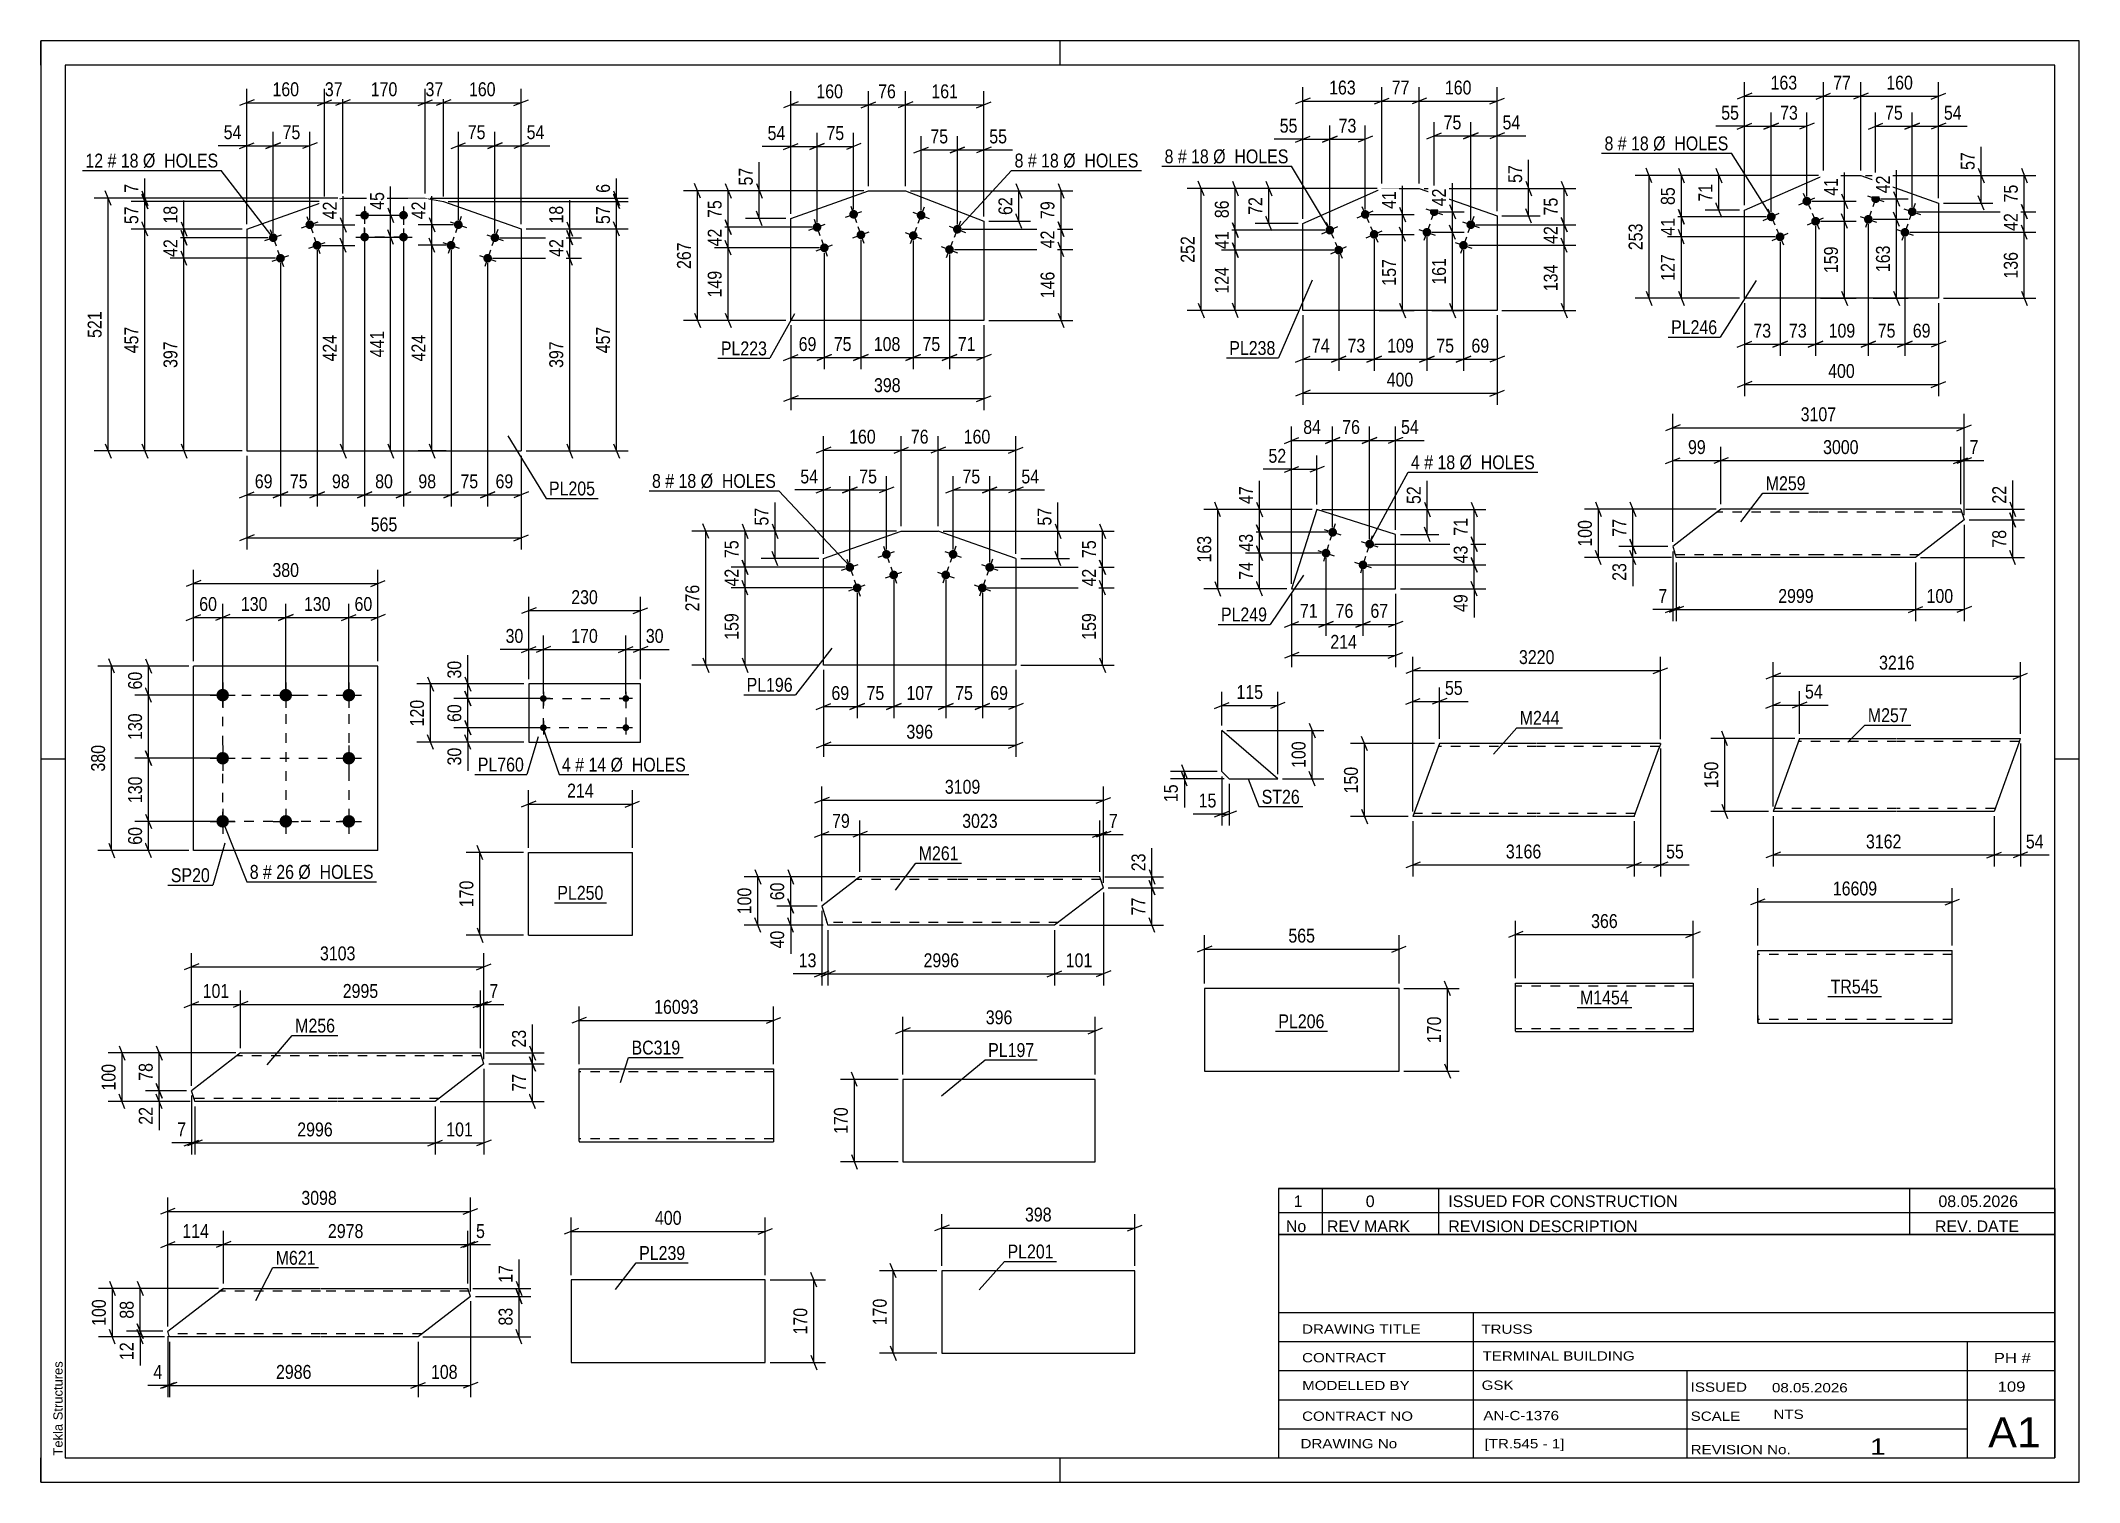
# Paper-space layout 'Layout1' of a CAD drawing. Header units: millimetres. Extents: x 0 to 420, y 0 to 297.
# The model-space entities are those that its viewports show. They can reach past a viewport. Long polylines and large blocks are cut down to what shows.
import ezdxf

# ---------------------------------------------------------------- set-up
doc = ezdxf.new("R2010")
doc.units = ezdxf.units.MM
doc.linetypes.add('DXK_LINE_DOT2', pattern=[3.9198, 1.9599, -1.9599])
doc.layers.add('Viewport layer', color=7, linetype='Continuous', plot=False)
doc.styles.add('Arial', font='ARIAL.TTF', dxfattribs={"height": 0.2})
doc.styles.add('Arial Narrow', font='ARIALN.TTF', dxfattribs={"height": 0.2})

# ---------------------------------------------------------------- blocks, each defined once
blk = doc.blocks.new('Unknown-318934331-1115')
at = {"color": 5, "linetype": 'Continuous'}
for p, q in [((420, 297), (0, 297)), ((0, 297), (0, 0)), ((0, 292), (0, 297)), ((210, 292), (210, 297)), ((420, 0), (420, 297)), ((415, 292), (5, 292)), ((5, 292), (5, 5)), ((415, 5), (415, 292)), ((5, 149), (0, 149)), ((420, 149), (415, 149)), ((0, 0), (0, 5)), ((5, 5), (415, 5)), ((210, 0), (210, 5)), ((0, 0), (420, 0))]:
    blk.add_line(p, q, dxfattribs=at)
at = {"color": 174, "linetype": 'Continuous', "style": 'Arial'}
blk.add_text('Tekla Structures', height=1.9102, rotation=90, dxfattribs=at).set_placement((4.5, 5.5))
blk = doc.blocks.new('Part-318934331-14328 - 14327')
at = {"color": 2, "linetype": 'Continuous'}
for p, q in [((41.16, 88.44), (39.6, 87.24)), ((41.16, 88.44), (61.16, 88.44)), ((61.26, 88.44), (90.6, 88.44)), ((91.31, 86.18), (90.6, 88.44)), ((39.6, 87.24), (31.05, 80.65)), ((91.31, 86.18), (81.26, 78.44)), ((31.37, 79.64), (31.05, 80.65)), ((31.64, 78.79), (31.37, 79.64)), ((31.72, 78.53), (31.64, 78.79)), ((31.75, 78.44), (31.72, 78.53)), ((61.16, 78.44), (31.75, 78.44)), ((81.26, 78.44), (61.26, 78.44))]:
    blk.add_line(p, q, dxfattribs=at)
at = {"color": 7, "linetype": 'DXK_LINE_DOT2'}
for p, q in [((41.16, 88.44), (40.2, 87.7)), ((61.16, 87.84), (40.38, 87.84)), ((90.79, 87.84), (61.26, 87.84)), ((31.52, 79.18), (31.37, 79.64)), ((31.64, 78.79), (31.55, 79.08)), ((61.16, 79.04), (31.56, 79.04)), ((82.04, 79.04), (61.26, 79.04))]:
    blk.add_line(p, q, dxfattribs=at)
blk = doc.blocks.new('Part-318934331-14344 - 14343')
at = {"color": 2, "linetype": 'Continuous'}
for p, q in [((288.19, 152.18), (282.73, 137.18)), ((308.19, 152.18), (288.19, 152.18)), ((333.75, 152.18), (308.29, 152.18)), ((333.72, 152.08), (333.32, 150.98)), ((333.75, 152.18), (333.72, 152.08)), ((328.29, 137.18), (333.32, 150.98)), ((308.19, 137.18), (282.73, 137.18)), ((328.29, 137.18), (308.29, 137.18))]:
    blk.add_line(p, q, dxfattribs=at)
at = {"color": 7, "linetype": 'DXK_LINE_DOT2'}
for p, q in [((308.19, 151.58), (287.98, 151.58)), ((333.53, 151.58), (308.29, 151.58)), ((333.32, 150.98), (333.63, 151.82)), ((308.19, 137.78), (282.95, 137.78)), ((328.51, 137.78), (308.29, 137.78)), ((328.33, 137.27), (328.29, 137.18))]:
    blk.add_line(p, q, dxfattribs=at)
blk = doc.blocks.new('Part-318934331-14352 - 14351')
at = {"color": 2, "linetype": 'Continuous'}
for p, q in [((362.37, 153.23), (356.96, 138.23)), ((362.37, 153.23), (382.37, 153.23)), ((382.47, 153.23), (407.87, 153.23)), ((407.61, 152.49), (402.47, 138.23)), ((407.84, 153.14), (407.61, 152.49)), ((407.87, 153.23), (407.84, 153.14)), ((382.37, 138.23), (356.96, 138.23)), ((402.47, 138.23), (382.47, 138.23))]:
    blk.add_line(p, q, dxfattribs=at)
at = {"color": 7, "linetype": 'DXK_LINE_DOT2'}
for p, q in [((382.37, 152.63), (362.15, 152.63)), ((407.66, 152.63), (382.47, 152.63)), ((407.61, 152.49), (407.75, 152.88)), ((407.87, 153.23), (407.87, 153.23)), ((382.37, 138.83), (357.18, 138.83)), ((402.68, 138.83), (382.47, 138.83))]:
    blk.add_line(p, q, dxfattribs=at)
blk = doc.blocks.new('Part-318934331-9394 - 9393')
at = {"color": 2, "linetype": 'Continuous'}
for p, q in [((110.9, 70.26), (110.9, 85.16)), ((110.9, 85.16), (130.9, 85.16)), ((131, 85.16), (151, 85.16)), ((151, 85.16), (151, 70.16)), ((110.9, 70.26), (110.9, 70.16)), ((110.9, 70.16), (130.9, 70.16)), ((131, 70.16), (151, 70.16))]:
    blk.add_line(p, q, dxfattribs=at)
at = {"color": 7, "linetype": 'DXK_LINE_DOT2'}
for p, q in [((130.9, 84.56), (110.9, 84.56)), ((151, 84.56), (131, 84.56)), ((151, 85.07), (151, 85.16)), ((110.9, 70.76), (110.9, 70.81)), ((130.9, 70.76), (110.9, 70.76)), ((151, 70.76), (131, 70.76)), ((151, 70.76), (151, 70.81))]:
    blk.add_line(p, q, dxfattribs=at)
blk = doc.blocks.new('Part-318934331-14360 - 14359')
at = {"color": 2, "linetype": 'Continuous'}
for p, q in [((344.64, 199.3), (336.25, 192.79)), ((346.19, 200.5), (344.64, 199.3)), ((366.19, 200.5), (346.19, 200.5)), ((395.58, 200.5), (366.29, 200.5)), ((396.3, 198.26), (386.29, 190.5)), ((395.58, 200.5), (396.3, 198.26)), ((336.25, 192.79), (336.6, 191.7)), ((336.87, 190.86), (336.6, 191.7)), ((336.95, 190.6), (336.87, 190.86)), ((336.98, 190.5), (336.95, 190.6)), ((366.19, 190.5), (336.98, 190.5)), ((386.29, 190.5), (366.29, 190.5))]:
    blk.add_line(p, q, dxfattribs=at)
at = {"color": 7, "linetype": 'DXK_LINE_DOT2'}
for p, q in [((346.19, 200.5), (345.23, 199.76)), ((366.19, 199.9), (345.42, 199.9)), ((395.77, 199.9), (366.29, 199.9)), ((336.74, 191.24), (336.6, 191.7)), ((336.87, 190.86), (336.77, 191.15)), ((366.19, 191.1), (336.79, 191.1)), ((387.06, 191.1), (366.29, 191.1))]:
    blk.add_line(p, q, dxfattribs=at)
blk = doc.blocks.new('Part-318934331-14368 - 14367')
at = {"color": 2, "linetype": 'Continuous'}
for p, q in [((167.23, 123.56), (160.94, 118.72)), ((168.79, 124.76), (167.23, 123.56)), ((188.79, 124.76), (168.79, 124.76)), ((218.23, 124.76), (188.89, 124.76)), ((218.94, 122.5), (208.89, 114.76)), ((218.94, 122.5), (218.23, 124.76)), ((160.94, 118.72), (161.81, 115.96)), ((162.08, 115.11), (161.81, 115.96)), ((162.16, 114.85), (162.08, 115.11)), ((162.19, 114.76), (162.16, 114.85)), ((188.79, 114.76), (162.19, 114.76)), ((208.89, 114.76), (188.89, 114.76))]:
    blk.add_line(p, q, dxfattribs=at)
at = {"color": 7, "linetype": 'DXK_LINE_DOT2'}
for p, q in [((168.79, 124.76), (167.83, 124.02)), ((188.79, 124.16), (168.01, 124.16)), ((218.42, 124.16), (188.89, 124.16)), ((161.96, 115.5), (161.81, 115.96)), ((162.08, 115.11), (161.99, 115.41)), ((188.79, 115.36), (162, 115.36)), ((209.67, 115.36), (188.89, 115.36))]:
    blk.add_line(p, q, dxfattribs=at)
blk = doc.blocks.new('Part-318934331-9410 - 9409')
at = {"color": 2, "linetype": 'Continuous'}
for p, q in [((69.48, 168.17), (31.48, 168.17)), ((31.48, 130.17), (31.48, 168.17)), ((69.48, 130.17), (69.48, 168.17)), ((69.48, 130.17), (31.48, 130.17))]:
    blk.add_line(p, q, dxfattribs=at)
blk = doc.blocks.new('Bolt-318934331-9411 - 9409')
at = {"linetype": 'Continuous'}
for points in [[(37.48, 163.47, -1), (37.48, 160.87, -1)], [(50.48, 163.47, -1), (50.48, 160.87, -1)], [(63.48, 163.47, -1), (63.48, 160.87, -1)], [(37.48, 150.47, -1), (37.48, 147.87, -1)], [(63.48, 150.47, -1), (63.48, 147.87, -1)], [(37.48, 137.47, -1), (37.48, 134.87, -1)], [(50.48, 137.47, -1), (50.48, 134.87, -1)], [(63.48, 137.47, -1), (63.48, 134.87, -1)]]:
    blk.add_hatch(color=1, dxfattribs=at).paths.add_polyline_path(points)
at = {"color": 1, "linetype": 'Continuous'}
for p, q in [((37.48, 164.77), (37.48, 159.57)), ((50.48, 164.77), (50.48, 159.57)), ((63.48, 164.77), (63.48, 159.57)), ((34.88, 162.17), (40.08, 162.17)), ((47.88, 162.17), (53.08, 162.17)), ((60.88, 162.17), (66.08, 162.17)), ((37.48, 151.77), (37.48, 146.57)), ((63.48, 151.77), (63.48, 146.57)), ((34.88, 149.17), (40.08, 149.17)), ((60.88, 149.17), (66.08, 149.17)), ((37.48, 138.77), (37.48, 133.57)), ((50.48, 138.77), (50.48, 133.57)), ((63.48, 138.77), (63.48, 133.57)), ((34.88, 136.17), (40.08, 136.17)), ((47.88, 136.17), (53.08, 136.17)), ((60.88, 136.17), (66.08, 136.17))]:
    blk.add_line(p, q, dxfattribs=at)
blk = doc.blocks.new('Part-318934331-14376 - 14375')
at = {"color": 2, "linetype": 'Continuous'}
for p, q in [((26.21, 31.15), (36.08, 38.75)), ((36.08, 38.75), (37.64, 39.95)), ((37.64, 39.95), (57.64, 39.95)), ((57.74, 39.95), (88.02, 39.95)), ((88.55, 38.28), (77.74, 29.95)), ((88.55, 38.28), (88.02, 39.95)), ((26.21, 31.15), (26.15, 31.11)), ((26.4, 30.3), (26.15, 31.11)), ((26.49, 30.04), (26.4, 30.3)), ((26.52, 29.95), (26.49, 30.04)), ((57.64, 29.95), (26.52, 29.95)), ((77.74, 29.95), (57.74, 29.95))]:
    blk.add_line(p, q, dxfattribs=at)
at = {"color": 7, "linetype": 'DXK_LINE_DOT2'}
for p, q in [((37.64, 39.95), (36.68, 39.21)), ((57.64, 39.35), (36.86, 39.35)), ((88.21, 39.35), (57.74, 39.35)), ((57.64, 30.55), (26.33, 30.55)), ((78.52, 30.55), (57.74, 30.55))]:
    blk.add_line(p, q, dxfattribs=at)
blk = doc.blocks.new('Part-318934331-9421 - 9420')
at = {"color": 2, "linetype": 'Continuous'}
for p, q in [((149.28, 41.69), (109.31, 41.69)), ((109.31, 41.69), (109.31, 24.69)), ((149.28, 24.69), (149.28, 41.69)), ((109.31, 24.69), (149.28, 24.69))]:
    blk.add_line(p, q, dxfattribs=at)
blk = doc.blocks.new('Part-318934331-9429 - 9428')
at = {"color": 2, "linetype": 'Continuous'}
for p, q in [((217.27, 83.01), (177.63, 83.01)), ((177.63, 83.01), (177.63, 66.01)), ((217.27, 66.01), (217.27, 83.01)), ((177.63, 66.01), (217.27, 66.01))]:
    blk.add_line(p, q, dxfattribs=at)
blk = doc.blocks.new('Part-318934331-9445 - 9444')
at = {"color": 2, "linetype": 'Continuous'}
for p, q in [((225.42, 43.58), (185.64, 43.58)), ((185.64, 43.58), (185.64, 26.58)), ((225.42, 26.58), (225.42, 43.58)), ((185.64, 26.58), (225.42, 26.58))]:
    blk.add_line(p, q, dxfattribs=at)
blk = doc.blocks.new('Part-318934331-9455 - 9454')
at = {"color": 2, "linetype": 'Continuous'}
for p, q in [((259.75, 101.73), (239.75, 101.73)), ((239.75, 101.73), (239.75, 84.73)), ((279.85, 101.73), (259.85, 101.73)), ((279.85, 84.73), (279.85, 101.73)), ((239.75, 84.73), (259.75, 84.73)), ((259.85, 84.73), (279.85, 84.73))]:
    blk.add_line(p, q, dxfattribs=at)
blk = doc.blocks.new('Part-318934331-9473 - 9472')
at = {"color": 2, "linetype": 'Continuous'}
for p, q in [((100.48, 112.72), (100.48, 129.72)), ((100.48, 129.72), (121.89, 129.72)), ((121.89, 112.72), (121.89, 129.72)), ((100.48, 112.72), (121.89, 112.72))]:
    blk.add_line(p, q, dxfattribs=at)
blk = doc.blocks.new('Part-318934331-9481 - 9480')
at = {"color": 2, "linetype": 'Continuous'}
for p, q in [((303.88, 92.93), (303.88, 102.84)), ((303.88, 102.84), (340.46, 102.84)), ((340.46, 102.84), (340.46, 92.84)), ((303.88, 92.93), (303.88, 92.84)), ((303.88, 92.84), (340.46, 92.84))]:
    blk.add_line(p, q, dxfattribs=at)
at = {"color": 7, "linetype": 'DXK_LINE_DOT2'}
for p, q in [((340.46, 102.24), (303.88, 102.24)), ((340.46, 102.75), (340.46, 102.84)), ((303.88, 93.44), (303.88, 93.49)), ((340.46, 93.44), (303.88, 93.44)), ((340.46, 93.44), (340.46, 93.49))]:
    blk.add_line(p, q, dxfattribs=at)
blk = doc.blocks.new('Bolt-318934331-9489 - 9487')
at = {"linetype": 'Continuous'}
for points in [[(103.55, 160.77, -1), (103.55, 162.17, -1)], [(120.55, 160.77, -1), (120.55, 162.17, -1)], [(103.55, 154.77, -1), (103.55, 156.17, -1)], [(120.55, 154.77, -1), (120.55, 156.17, -1)]]:
    blk.add_hatch(color=1, dxfattribs=at).paths.add_polyline_path(points)
at = {"color": 1, "linetype": 'Continuous'}
for p, q in [((104.95, 161.47), (102.15, 161.47)), ((103.55, 162.87), (103.55, 160.07)), ((121.95, 161.47), (119.15, 161.47)), ((120.55, 162.87), (120.55, 160.07)), ((104.95, 155.47), (102.15, 155.47)), ((103.55, 156.87), (103.55, 154.07)), ((121.95, 155.47), (119.15, 155.47)), ((120.55, 156.87), (120.55, 154.07))]:
    blk.add_line(p, q, dxfattribs=at)
blk = doc.blocks.new('Part-318934331-9488 - 9487')
at = {"color": 2, "linetype": 'Continuous'}
for p, q in [((123.55, 164.47), (100.55, 164.47)), ((100.55, 164.47), (100.55, 152.47)), ((123.55, 152.47), (123.55, 164.47)), ((100.55, 152.47), (123.55, 152.47))]:
    blk.add_line(p, q, dxfattribs=at)
blk = doc.blocks.new('Part-318934331-9528 - 9527')
at = {"color": 2, "linetype": 'Continuous'}
for p, q in [((353.75, 96.16), (353.75, 109.56)), ((353.75, 109.56), (373.75, 109.56)), ((373.85, 109.56), (393.85, 109.56)), ((393.85, 94.56), (393.85, 109.56)), ((353.75, 96.16), (353.75, 94.56)), ((353.75, 94.56), (373.75, 94.56)), ((373.85, 94.56), (393.85, 94.56))]:
    blk.add_line(p, q, dxfattribs=at)
at = {"color": 7, "linetype": 'DXK_LINE_DOT2'}
for p, q in [((373.75, 108.76), (353.75, 108.76)), ((393.85, 108.76), (373.85, 108.76)), ((353.75, 94.69), (353.75, 96.16)), ((353.75, 95.36), (353.75, 95.42)), ((373.75, 95.36), (353.75, 95.36)), ((393.85, 95.36), (373.85, 95.36)), ((393.85, 95.36), (393.85, 95.42))]:
    blk.add_line(p, q, dxfattribs=at)
blk = doc.blocks.new('Part-318934331-9545 - 9544')
at = {"color": 2, "linetype": 'Continuous'}
for p, q in [((351.02, 262.12), (367.28, 269.25)), ((367.28, 269.25), (374.98, 269.25)), ((374.98, 269.25), (391, 263.57)), ((351.02, 243.94), (351.02, 262.12)), ((391, 263.57), (391, 243.94)), ((391, 243.94), (351.02, 243.94))]:
    blk.add_line(p, q, dxfattribs=at)
blk = doc.blocks.new('Bolt-318934331-9546 - 9544')
at = {"linetype": 'Continuous'}
for points in [[(378.9, 264.15, -1), (377.2, 264.75, -1)], [(377.39, 259.91, -1), (375.7, 260.51, -1)], [(386.44, 261.48, -1), (384.74, 262.08, -1)], [(384.93, 257.23, -1), (383.24, 257.84, -1)]]:
    blk.add_hatch(color=1, dxfattribs=at).paths.add_polyline_path(points)
at = {"color": 1, "linetype": 'Continuous'}
for p, q in [((376.35, 265.05), (379.74, 263.85)), ((378.65, 266.15), (377.45, 262.75)), ((374.85, 260.81), (378.24, 259.61)), ((377.15, 261.91), (375.94, 258.51)), ((383.89, 262.38), (387.28, 261.17)), ((386.19, 263.47), (384.99, 260.08)), ((382.39, 258.14), (385.78, 256.93)), ((384.69, 259.23), (383.48, 255.84))]:
    blk.add_line(p, q, dxfattribs=at)
blk = doc.blocks.new('Bolt-318934331-9547 - 9544')
at = {"linetype": 'Continuous'}
for points in [[(364.24, 263.11), (364.06, 263.06), (363.87, 263.04), (363.68, 263.06), (363.5, 263.12), (363.34, 263.21), (363.2, 263.34), (363.09, 263.49), (363.02, 263.66), (362.98, 263.85), (362.98, 264.04), (363.02, 264.22), (363.1, 264.39), (363.21, 264.54), (363.35, 264.67), (363.51, 264.76), (363.69, 264.82), (363.88, 264.84), (364.07, 264.82), (364.25, 264.76), (364.41, 264.66), (364.55, 264.54), (364.66, 264.38), (364.73, 264.21), (364.77, 264.03), (364.77, 263.84), (364.73, 263.65), (364.65, 263.48), (364.54, 263.33), (364.4, 263.21)], [(356.91, 259.9), (356.73, 259.84), (356.54, 259.82), (356.36, 259.85), (356.18, 259.9), (356.02, 260), (355.88, 260.13), (355.77, 260.28), (355.69, 260.45), (355.65, 260.64), (355.65, 260.82), (355.69, 261.01), (355.77, 261.18), (355.88, 261.33), (356.02, 261.46), (356.19, 261.55), (356.37, 261.61), (356.55, 261.62), (356.74, 261.6), (356.92, 261.55), (357.08, 261.45), (357.22, 261.32), (357.33, 261.17), (357.41, 261), (357.44, 260.81), (357.44, 260.63), (357.4, 260.44), (357.33, 260.27), (357.21, 260.12), (357.07, 259.99)], [(366.04, 258.99), (365.86, 258.94), (365.68, 258.92), (365.49, 258.94), (365.31, 259), (365.15, 259.09), (365.01, 259.22), (364.9, 259.37), (364.82, 259.54), (364.79, 259.73), (364.79, 259.92), (364.83, 260.1), (364.91, 260.27), (365.02, 260.42), (365.16, 260.55), (365.32, 260.64), (365.5, 260.7), (365.69, 260.72), (365.87, 260.7), (366.05, 260.64), (366.22, 260.54), (366.35, 260.42), (366.46, 260.26), (366.54, 260.09), (366.58, 259.91), (366.58, 259.72), (366.54, 259.53), (366.46, 259.36), (366.35, 259.21), (366.21, 259.09)], [(358.72, 255.78), (358.54, 255.72), (358.35, 255.7), (358.16, 255.72), (357.99, 255.78), (357.82, 255.88), (357.68, 256), (357.57, 256.16), (357.5, 256.33), (357.46, 256.51), (357.46, 256.7), (357.5, 256.89), (357.58, 257.06), (357.69, 257.21), (357.83, 257.33), (357.99, 257.43), (358.17, 257.48), (358.36, 257.5), (358.55, 257.48), (358.73, 257.42), (358.89, 257.33), (359.03, 257.2), (359.14, 257.05), (359.21, 256.88), (359.25, 256.69), (359.25, 256.5), (359.21, 256.32), (359.13, 256.15), (359.02, 256), (358.88, 255.87)]]:
    blk.add_hatch(color=1, dxfattribs=at).paths.add_polyline_path(points)
at = {"color": 1, "linetype": 'Continuous'}
for p, q in [((362.23, 263.21), (365.52, 264.66)), ((363.15, 265.59), (364.6, 262.29)), ((354.9, 260), (358.2, 261.45)), ((355.83, 262.37), (357.27, 259.08)), ((364.03, 259.09), (367.33, 260.54)), ((364.96, 261.46), (366.41, 258.17)), ((356.71, 255.88), (360, 257.33)), ((357.63, 258.25), (359.08, 254.96))]:
    blk.add_line(p, q, dxfattribs=at)
blk = doc.blocks.new('Part-318934331-9554 - 9553')
at = {"color": 2, "linetype": 'Continuous'}
for p, q in [((161.28, 190.3), (177.3, 195.98)), ((177.3, 195.98), (184.9, 195.98)), ((200.92, 190.3), (184.9, 195.98)), ((161.28, 168.36), (161.28, 190.3)), ((200.92, 190.3), (200.92, 168.36)), ((200.92, 168.36), (161.28, 168.36))]:
    blk.add_line(p, q, dxfattribs=at)
blk = doc.blocks.new('Bolt-318934331-9555 - 9553')
at = {"linetype": 'Continuous'}
for points in [[(188.82, 190.88, -1), (187.12, 191.48, -1)], [(196.36, 188.21, -1), (194.66, 188.81, -1)], [(187.31, 186.64, -1), (185.61, 187.24, -1)], [(194.85, 183.96, -1), (193.15, 184.57, -1)]]:
    blk.add_hatch(color=1, dxfattribs=at).paths.add_polyline_path(points)
at = {"color": 1, "linetype": 'Continuous'}
for p, q in [((186.27, 191.78), (189.66, 190.58)), ((188.57, 192.88), (187.37, 189.48)), ((193.81, 189.11), (197.2, 187.9)), ((196.11, 190.2), (194.91, 186.81)), ((184.77, 187.54), (188.16, 186.34)), ((187.06, 188.64), (185.86, 185.24)), ((192.31, 184.87), (195.7, 183.66)), ((194.6, 185.96), (193.4, 182.57))]:
    blk.add_line(p, q, dxfattribs=at)
blk = doc.blocks.new('Bolt-318934331-9556 - 9553')
at = {"linetype": 'Continuous'}
for points in [[(167.54, 188.81, -1), (165.85, 188.21, -1)], [(175.08, 191.48, -1), (173.38, 190.88, -1)], [(169.05, 184.57, -1), (167.35, 183.96, -1)], [(176.59, 187.24, -1), (174.89, 186.64, -1)]]:
    blk.add_hatch(color=1, dxfattribs=at).paths.add_polyline_path(points)
at = {"color": 1, "linetype": 'Continuous'}
for p, q in [((165, 187.9), (168.39, 189.11)), ((166.09, 190.2), (167.3, 186.81)), ((172.54, 190.58), (175.93, 191.78)), ((173.63, 192.88), (174.83, 189.48)), ((166.5, 183.66), (169.89, 184.87)), ((167.6, 185.96), (168.8, 182.57)), ((174.04, 186.34), (177.43, 187.54)), ((175.14, 188.64), (176.34, 185.24))]:
    blk.add_line(p, q, dxfattribs=at)
blk = doc.blocks.new('Bolt-318934331-9569 - 9566')
at = {"linetype": 'Continuous'}
for points in [[(168.33, 261.55, -1), (166.63, 260.95, -1)], [(160.79, 258.88, -1), (159.09, 258.28, -1)], [(169.83, 257.31, -1), (168.14, 256.71, -1)], [(162.29, 254.64, -1), (160.6, 254.04, -1)]]:
    blk.add_hatch(color=1, dxfattribs=at).paths.add_polyline_path(points)
at = {"color": 1, "linetype": 'Continuous'}
for p, q in [((165.78, 260.65), (169.18, 261.85)), ((166.88, 262.95), (168.08, 259.56)), ((158.24, 257.98), (161.64, 259.18)), ((159.34, 260.27), (160.54, 256.88)), ((167.29, 256.41), (170.68, 257.61)), ((168.38, 258.71), (169.59, 255.31)), ((159.75, 253.73), (163.14, 254.94)), ((160.84, 256.03), (162.05, 252.64))]:
    blk.add_line(p, q, dxfattribs=at)
blk = doc.blocks.new('Part-318934331-9567 - 9566')
at = {"color": 2, "linetype": 'Continuous'}
for p, q in [((154.53, 260.37), (170.55, 266.06)), ((170.55, 266.06), (178.17, 266.06)), ((178.17, 266.06), (194.31, 259.81)), ((154.53, 239.39), (154.53, 260.37)), ((194.31, 259.81), (194.31, 239.39)), ((194.31, 239.39), (154.53, 239.39))]:
    blk.add_line(p, q, dxfattribs=at)
blk = doc.blocks.new('Bolt-318934331-9568 - 9566')
at = {"linetype": 'Continuous'}
for points in [[(182.23, 260.73, -1), (180.55, 261.38, -1)], [(180.6, 256.53, -1), (178.93, 257.18, -1)], [(189.69, 257.84, -1), (188.01, 258.49, -1)], [(188.07, 253.65, -1), (186.39, 254.3, -1)]]:
    blk.add_hatch(color=1, dxfattribs=at).paths.add_polyline_path(points)
at = {"color": 1, "linetype": 'Continuous'}
for p, q in [((179.71, 261.7), (183.07, 260.41)), ((182.04, 262.73), (180.74, 259.38)), ((178.09, 257.51), (181.44, 256.21)), ((180.41, 258.54), (179.12, 255.18)), ((187.17, 258.82), (190.53, 257.52)), ((189.5, 259.85), (188.2, 256.49)), ((185.55, 254.62), (188.9, 253.32)), ((187.88, 255.65), (186.58, 252.29))]:
    blk.add_line(p, q, dxfattribs=at)
blk = doc.blocks.new('Bolt-318934331-9579 - 9576')
at = {"linetype": 'Continuous'}
for points in [[(67.63, 261.05, -1), (65.83, 261.05, -1)], [(75.63, 261.05, -1), (73.83, 261.05, -1)], [(67.63, 256.55, -1), (65.83, 256.55, -1)], [(75.63, 256.55, -1), (73.83, 256.55, -1)]]:
    blk.add_hatch(color=1, dxfattribs=at).paths.add_polyline_path(points)
at = {"color": 1, "linetype": 'Continuous'}
for p, q in [((64.93, 261.05), (68.53, 261.05)), ((66.73, 262.85), (66.73, 259.25)), ((72.93, 261.05), (76.53, 261.05)), ((74.73, 262.85), (74.73, 259.25)), ((64.93, 256.55), (68.53, 256.55)), ((66.73, 258.35), (66.73, 254.75)), ((72.93, 256.55), (76.53, 256.55)), ((74.73, 258.35), (74.73, 254.75))]:
    blk.add_line(p, q, dxfattribs=at)
blk = doc.blocks.new('Part-318934331-9577 - 9576')
at = {"color": 2, "linetype": 'Continuous'}
for p, q in [((42.47, 258.21), (58.49, 263.9)), ((58.49, 263.9), (62.23, 264.55)), ((62.23, 264.55), (79.23, 264.55)), ((79.23, 264.55), (82.96, 263.91)), ((82.96, 263.91), (98.99, 258.22)), ((42.47, 258.21), (42.47, 212.48)), ((98.99, 258.22), (98.99, 212.48)), ((42.47, 212.48), (98.99, 212.48))]:
    blk.add_line(p, q, dxfattribs=at)
blk = doc.blocks.new('Bolt-318934331-9578 - 9576')
at = {"linetype": 'Continuous'}
for points in [[(86.88, 258.8, -1), (85.19, 259.4, -1)], [(94.42, 256.13, -1), (92.73, 256.73, -1)], [(85.38, 254.56, -1), (83.68, 255.16, -1)], [(92.92, 251.89, -1), (91.22, 252.49, -1)]]:
    blk.add_hatch(color=1, dxfattribs=at).paths.add_polyline_path(points)
at = {"color": 1, "linetype": 'Continuous'}
for p, q in [((86.64, 260.8), (85.43, 257.41)), ((85.13, 256.56), (83.93, 253.16)), ((84.34, 259.7), (87.73, 258.5)), ((91.88, 257.03), (95.27, 255.83)), ((94.18, 258.12), (92.97, 254.73)), ((82.83, 255.46), (86.23, 254.26)), ((90.37, 252.79), (93.77, 251.58)), ((92.67, 253.88), (91.47, 250.49))]:
    blk.add_line(p, q, dxfattribs=at)
blk = doc.blocks.new('Bolt-318934331-9580 - 9576')
at = {"linetype": 'Continuous'}
for points in [[(48.73, 256.72, -1), (47.04, 256.12, -1)], [(56.27, 259.39, -1), (54.58, 258.79, -1)], [(50.24, 252.48, -1), (48.54, 251.88, -1)], [(57.78, 255.15, -1), (56.08, 254.55, -1)]]:
    blk.add_hatch(color=1, dxfattribs=at).paths.add_polyline_path(points)
at = {"color": 1, "linetype": 'Continuous'}
for p, q in [((54.82, 260.79), (56.03, 257.4)), ((46.19, 255.82), (49.58, 257.02)), ((47.28, 258.12), (48.49, 254.72)), ((53.73, 258.49), (57.12, 259.7)), ((56.33, 256.55), (57.53, 253.16)), ((47.69, 251.58), (51.08, 252.78)), ((48.79, 253.87), (49.99, 250.48)), ((55.23, 254.25), (58.62, 255.45))]:
    blk.add_line(p, q, dxfattribs=at)
blk = doc.blocks.new('Part-318934331-9591 - 9590')
at = {"color": 2, "linetype": 'Continuous'}
for p, q in [((260.05, 259.34), (276.32, 266.58)), ((276.32, 266.58), (284.03, 266.58)), ((284.03, 266.58), (300.05, 260.9)), ((300.05, 260.9), (300.05, 241.43)), ((260.05, 241.43), (260.05, 259.34)), ((300.05, 241.43), (260.05, 241.43))]:
    blk.add_line(p, q, dxfattribs=at)
blk = doc.blocks.new('Bolt-318934331-9592 - 9590')
at = {"linetype": 'Continuous'}
for points in [[(287.95, 261.48, -1), (286.25, 262.08, -1)], [(286.44, 257.24, -1), (284.75, 257.84, -1)], [(295.49, 258.8, -1), (293.79, 259.4, -1)], [(293.98, 254.56, -1), (292.29, 255.16, -1)]]:
    blk.add_hatch(color=1, dxfattribs=at).paths.add_polyline_path(points)
at = {"color": 1, "linetype": 'Continuous'}
for p, q in [((285.4, 262.38), (288.8, 261.18)), ((287.7, 263.47), (286.5, 260.08)), ((295.24, 260.8), (294.04, 257.41)), ((283.9, 258.14), (287.29, 256.94)), ((286.2, 259.23), (284.99, 255.84)), ((293.74, 256.56), (292.53, 253.17)), ((292.94, 259.71), (296.34, 258.5)), ((291.44, 255.46), (294.83, 254.26))]:
    blk.add_line(p, q, dxfattribs=at)
blk = doc.blocks.new('Bolt-318934331-9593 - 9590')
at = {"linetype": 'Continuous'}
for points in [[(273.72, 261.59, -1), (272.07, 260.86, -1)], [(266.41, 258.34, -1), (264.76, 257.61, -1)], [(275.55, 257.48, -1), (273.9, 256.75, -1)], [(268.24, 254.23, -1), (266.59, 253.49, -1)]]:
    blk.add_hatch(color=1, dxfattribs=at).paths.add_polyline_path(points)
at = {"color": 1, "linetype": 'Continuous'}
for p, q in [((271.25, 260.49), (274.54, 261.96)), ((272.16, 262.87), (273.63, 259.58)), ((263.94, 257.24), (267.23, 258.7)), ((264.85, 259.62), (266.32, 256.33)), ((273.08, 256.38), (276.37, 257.85)), ((273.99, 258.76), (275.46, 255.47)), ((265.77, 253.13), (269.06, 254.59)), ((266.68, 255.51), (268.15, 252.22))]:
    blk.add_line(p, q, dxfattribs=at)
blk = doc.blocks.new('Part-318934331-9600 - 9599')
at = {"color": 2, "linetype": 'Continuous'}
for p, q in [((243.35, 146.41), (243.35, 154.91)), ((254.85, 144.91), (243.35, 154.91)), ((244.85, 144.91), (243.35, 146.41)), ((244.85, 144.91), (254.85, 144.91))]:
    blk.add_line(p, q, dxfattribs=at)
blk = doc.blocks.new('Part-318934331-9638 - 9637')
at = {"color": 2, "linetype": 'Continuous'}
for p, q in [((262.95, 200.43), (257.73, 184.08)), ((279.14, 195.26), (262.95, 200.43)), ((279.14, 184.08), (279.14, 195.26)), ((257.73, 184.08), (279.14, 184.08))]:
    blk.add_line(p, q, dxfattribs=at)
blk = doc.blocks.new('Bolt-318934331-9639 - 9637')
at = {"linetype": 'Continuous'}
for points in [[(267.03, 195.45, -1), (265.31, 196, -1)], [(274.65, 193.02, -1), (272.94, 193.57, -1)], [(265.66, 191.16, -1), (263.95, 191.71, -1)], [(273.28, 188.73, -1), (271.57, 189.28, -1)]]:
    blk.add_hatch(color=1, dxfattribs=at).paths.add_polyline_path(points)
at = {"color": 1, "linetype": 'Continuous'}
for p, q in [((266.72, 197.44), (265.62, 194.01)), ((264.46, 196.27), (267.89, 195.18)), ((272.08, 193.84), (275.51, 192.74)), ((274.34, 195.01), (273.25, 191.58)), ((263.09, 191.99), (266.52, 190.89)), ((265.35, 193.15), (264.26, 189.72)), ((270.71, 189.55), (274.14, 188.46)), ((272.97, 190.72), (271.88, 187.29))]:
    blk.add_line(p, q, dxfattribs=at)
blk = doc.blocks.new('Rectangle-318934331-14182 - 9409')
at = {"color": 1, "linetype": 'DXK_LINE_DOT2'}
blk.add_lwpolyline([(37.48, 162.17), (63.48, 162.17), (63.48, 136.17), (37.48, 136.17), (37.48, 162.17)], close=True, dxfattribs=at)
blk = doc.blocks.new('Rectangle-318934331-14314 - 9487')
at = {"color": 1, "linetype": 'DXK_LINE_DOT2'}
blk.add_lwpolyline([(103.55, 161.47), (120.55, 161.47), (120.55, 155.47), (103.55, 155.47), (103.55, 161.47)], close=True, dxfattribs=at)
blk = doc.blocks.new('Rectangle-318934331-12701 - 9576')
at = {"color": 1, "linetype": 'DXK_LINE_DOT2'}
blk.add_lwpolyline([(66.73, 261.05), (74.73, 261.05), (74.73, 256.55), (66.73, 256.55), (66.73, 261.05)], close=True, dxfattribs=at)
blk = doc.blocks.new('Line-318934331-14192 - 9409')
at = {"color": 1, "linetype": 'DXK_LINE_DOT2'}
blk.add_line((50.48, 162.17), (50.48, 136.17), dxfattribs=at)
blk = doc.blocks.new('Line-318934331-14199 - 9409')
at = {"color": 1, "linetype": 'DXK_LINE_DOT2'}
blk.add_line((37.48, 149.17), (63.48, 149.17), dxfattribs=at)
blk = doc.blocks.new('StraightDimension-318934331-14443 - 14327')
at = {"color": 7, "linetype": 'Continuous'}
for p, q in [((32.55, 106.78), (29.55, 105.58)), ((31.05, 81.65), (31.05, 109.03)), ((31.05, 106.18), (91.31, 106.18)), ((89.81, 105.58), (92.81, 106.78)), ((91.31, 87.18), (91.31, 109.03))]:
    blk.add_line(p, q, dxfattribs=at)
at = {"color": 0}
blk.add_wipeout([(65.44, 106.93), (65.44, 111.13), (56.93, 111.13), (56.93, 106.93)], dxfattribs=at)
at = {"color": 3, "style": 'Arial Narrow'}
blk.add_text('3103', height=2.863, dxfattribs=at).set_placement((57.53, 107.53))
blk = doc.blocks.new('StraightDimension-318934331-14477 - 14327')
at = {"color": 7, "linetype": 'Continuous'}
for p, q in [((91.31, 85.18), (91.31, 67.51)), ((81.26, 77.44), (81.26, 67.51)), ((79.76, 69.31), (82.76, 70.51)), ((81.26, 69.91), (91.31, 69.91)), ((92.81, 70.51), (89.81, 69.31))]:
    blk.add_line(p, q, dxfattribs=at)
at = {"color": 0}
blk.add_wipeout([(89.63, 70.66), (89.63, 74.86), (82.95, 74.86), (82.95, 70.66)], dxfattribs=at)
at = {"color": 3, "style": 'Arial Narrow'}
blk.add_text('101', height=2.863, dxfattribs=at).set_placement((83.55, 71.26))
blk = doc.blocks.new('StraightDimension-318934331-14383 - 14327')
at = {"color": 7, "linetype": 'Continuous'}
for p, q in [((41.16, 89.44), (41.16, 101.29)), ((90.6, 89.44), (90.6, 101.29)), ((42.66, 99.04), (39.66, 97.84)), ((41.16, 98.44), (90.6, 98.44)), ((89.1, 97.84), (92.1, 99.04))]:
    blk.add_line(p, q, dxfattribs=at)
at = {"color": 0}
blk.add_wipeout([(70.14, 99.19), (70.14, 103.39), (61.62, 103.39), (61.62, 99.19)], dxfattribs=at)
at = {"color": 3, "style": 'Arial Narrow'}
blk.add_text('2995', height=2.863, dxfattribs=at).set_placement((62.22, 99.79))
blk = doc.blocks.new('StraightDimension-318934331-14478 - 14327')
at = {"color": 7, "linetype": 'Continuous'}
for p, q in [((31.75, 77.44), (31.75, 67.51)), ((81.26, 77.44), (81.26, 67.51)), ((33.25, 70.51), (30.25, 69.31)), ((31.75, 69.91), (81.26, 69.91)), ((79.76, 69.31), (82.76, 70.51))]:
    blk.add_line(p, q, dxfattribs=at)
at = {"color": 0}
blk.add_wipeout([(60.76, 70.66), (60.76, 74.86), (52.25, 74.86), (52.25, 70.66)], dxfattribs=at)
at = {"color": 3, "style": 'Arial Narrow'}
blk.add_text('2996', height=2.863, dxfattribs=at).set_placement((52.85, 71.26))
blk = doc.blocks.new('StraightDimension-318934331-14382 - 14327')
at = {"color": 7, "linetype": 'Continuous'}
for p, q in [((90.6, 89.44), (90.6, 101.29)), ((91.31, 87.18), (91.31, 101.29)), ((89.1, 97.84), (92.1, 99.04)), ((92.81, 99.04), (89.81, 97.84)), ((90.6, 98.44), (91.31, 98.44))]:
    blk.add_line(p, q, dxfattribs=at)
at = {"color": 0}
blk.add_wipeout([(94.87, 99.19), (94.87, 103.39), (91.84, 103.39), (91.84, 99.19)], dxfattribs=at)
at = {"color": 7, "linetype": 'Continuous'}
blk.add_line((91.31, 98.44), (95.39, 98.44), dxfattribs=at)
blk.add_line((91.31, 98.44), (95.39, 98.44), dxfattribs=at)
at = {"color": 3, "style": 'Arial Narrow'}
blk.add_text('7', height=2.86, dxfattribs=at).set_placement((92.44, 99.79))
blk = doc.blocks.new('StraightDimension-318934331-14384 - 14327')
at = {"color": 7, "linetype": 'Continuous'}
for p, q in [((31.05, 81.65), (31.05, 101.29)), ((41.16, 89.44), (41.16, 101.29)), ((29.55, 97.84), (32.55, 99.04)), ((31.05, 98.44), (41.16, 98.44)), ((42.66, 99.04), (39.66, 97.84))]:
    blk.add_line(p, q, dxfattribs=at)
at = {"color": 0}
blk.add_wipeout([(39.45, 99.19), (39.45, 103.39), (32.76, 103.39), (32.76, 99.19)], dxfattribs=at)
at = {"color": 3, "style": 'Arial Narrow'}
blk.add_text('101', height=2.863, dxfattribs=at).set_placement((33.36, 99.79))
blk = doc.blocks.new('StraightDimension-318934331-14479 - 14327')
at = {"color": 7, "linetype": 'Continuous'}
for p, q in [((31.05, 79.65), (31.05, 67.51)), ((31.75, 77.44), (31.75, 67.51)), ((29.55, 69.31), (32.55, 70.51)), ((33.25, 70.51), (30.25, 69.31)), ((31.05, 69.91), (31.75, 69.91))]:
    blk.add_line(p, q, dxfattribs=at)
at = {"color": 0}
blk.add_wipeout([(30.52, 70.66), (30.52, 74.86), (27.5, 74.86), (27.5, 70.66)], dxfattribs=at)
at = {"color": 7, "linetype": 'Continuous'}
blk.add_line((31.05, 69.91), (26.97, 69.91), dxfattribs=at)
blk.add_line((31.05, 69.91), (26.97, 69.91), dxfattribs=at)
at = {"color": 3, "style": 'Arial Narrow'}
blk.add_text('7', height=2.86, dxfattribs=at).set_placement((28.1, 71.26))
blk = doc.blocks.new('StraightDimension-318934331-14532 - 14327')
at = {"color": 7, "linetype": 'Continuous'}
for p, q in [((40.16, 88.44), (21.56, 88.44)), ((23.81, 89.94), (25.01, 86.94)), ((24.41, 80.65), (24.41, 88.44)), ((30.05, 80.65), (21.56, 80.65)), ((25.01, 79.15), (23.81, 82.15))]:
    blk.add_line(p, q, dxfattribs=at)
at = {"color": 0}
blk.add_wipeout([(23.66, 86.97), (19.46, 86.97), (19.46, 82.12), (23.66, 82.12)], dxfattribs=at)
at = {"color": 3, "style": 'Arial Narrow'}
blk.add_text('78', height=2.863, rotation=90.0002, dxfattribs=at).set_placement((23.06, 82.72))
blk = doc.blocks.new('StraightDimension-318934331-14533 - 14327')
at = {"color": 7, "linetype": 'Continuous'}
for p, q in [((30.05, 80.65), (21.56, 80.65)), ((23.81, 82.15), (25.01, 79.15)), ((25.01, 76.94), (23.81, 79.94)), ((24.41, 78.44), (24.41, 80.65)), ((30.75, 78.44), (21.56, 78.44))]:
    blk.add_line(p, q, dxfattribs=at)
at = {"color": 0}
blk.add_wipeout([(23.66, 77.91), (19.46, 77.91), (19.46, 73.06), (23.66, 73.06)], dxfattribs=at)
at = {"color": 7, "linetype": 'Continuous'}
blk.add_line((24.41, 78.44), (24.41, 72.53), dxfattribs=at)
blk.add_line((24.41, 78.44), (24.41, 72.53), dxfattribs=at)
at = {"color": 3, "style": 'Arial Narrow'}
blk.add_text('22', height=2.863, rotation=90.0002, dxfattribs=at).set_placement((23.06, 73.66))
blk = doc.blocks.new('StraightDimension-318934331-14581 - 14327')
at = {"color": 7, "linetype": 'Continuous'}
for p, q in [((40.16, 88.44), (13.9, 88.44)), ((16.15, 89.94), (17.35, 86.94)), ((16.75, 78.44), (16.75, 88.44)), ((17.35, 76.94), (16.15, 79.94)), ((30.75, 78.44), (13.9, 78.44))]:
    blk.add_line(p, q, dxfattribs=at)
at = {"color": 0}
blk.add_wipeout([(16, 86.78), (11.8, 86.78), (11.8, 80.1), (16, 80.1)], dxfattribs=at)
at = {"color": 3, "style": 'Arial Narrow'}
blk.add_text('100', height=2.863, rotation=90.0002, dxfattribs=at).set_placement((15.4, 80.7))
blk = doc.blocks.new('StraightDimension-318934331-14609 - 14327')
at = {"color": 7, "linetype": 'Continuous'}
for p, q in [((91.6, 88.44), (103.71, 88.44)), ((100.71, 89.94), (101.91, 86.94)), ((101.31, 86.18), (101.31, 88.44)), ((92.31, 86.18), (103.71, 86.18)), ((101.91, 84.68), (100.71, 87.68))]:
    blk.add_line(p, q, dxfattribs=at)
at = {"color": 0}
blk.add_wipeout([(100.56, 93.82), (96.36, 93.82), (96.36, 88.96), (100.56, 88.96)], dxfattribs=at)
at = {"color": 7, "linetype": 'Continuous'}
blk.add_line((101.31, 88.44), (101.31, 94.34), dxfattribs=at)
blk.add_line((101.31, 88.44), (101.31, 94.34), dxfattribs=at)
at = {"color": 3, "style": 'Arial Narrow'}
blk.add_text('23', height=2.863, rotation=90.0002, dxfattribs=at).set_placement((99.96, 89.56))
blk = doc.blocks.new('StraightDimension-318934331-14610 - 14327')
at = {"color": 7, "linetype": 'Continuous'}
for p, q in [((92.31, 86.18), (103.71, 86.18)), ((100.71, 87.68), (101.91, 84.68)), ((101.31, 78.44), (101.31, 86.18)), ((101.91, 76.94), (100.71, 79.94)), ((82.26, 78.44), (103.71, 78.44))]:
    blk.add_line(p, q, dxfattribs=at)
at = {"color": 0}
blk.add_wipeout([(100.56, 84.74), (96.36, 84.74), (96.36, 79.88), (100.56, 79.88)], dxfattribs=at)
at = {"color": 3, "style": 'Arial Narrow'}
blk.add_text('77', height=2.863, rotation=90.0002, dxfattribs=at).set_placement((99.96, 80.48))
blk = doc.blocks.new('StraightDimension-318934331-15464 - 14343')
at = {"color": 7, "linetype": 'Continuous'}
for p, q in [((287.19, 152.18), (269.88, 152.18)), ((273.33, 150.68), (272.13, 153.68)), ((272.73, 137.18), (272.73, 152.18)), ((272.13, 138.68), (273.33, 135.68)), ((281.73, 137.18), (269.88, 137.18))]:
    blk.add_line(p, q, dxfattribs=at)
at = {"color": 0}
blk.add_wipeout([(271.98, 148.02), (267.78, 148.02), (267.78, 141.33), (271.98, 141.33)], dxfattribs=at)
at = {"color": 3, "style": 'Arial Narrow'}
blk.add_text('150', height=2.863, rotation=90.0002, dxfattribs=at).set_placement((271.38, 141.93))
blk = doc.blocks.new('StraightDimension-318934331-15412 - 14343')
at = {"color": 7, "linetype": 'Continuous'}
for p, q in [((281.23, 160.28), (284.23, 161.48)), ((282.73, 138.18), (282.73, 163.73)), ((282.73, 160.88), (288.19, 160.88)), ((289.69, 161.48), (286.69, 160.28)), ((288.19, 153.18), (288.19, 163.73))]:
    blk.add_line(p, q, dxfattribs=at)
at = {"color": 0}
blk.add_wipeout([(293.58, 161.63), (293.58, 165.83), (288.72, 165.83), (288.72, 161.63)], dxfattribs=at)
at = {"color": 7, "linetype": 'Continuous'}
blk.add_line((288.19, 160.88), (294.1, 160.88), dxfattribs=at)
blk.add_line((288.19, 160.88), (294.1, 160.88), dxfattribs=at)
at = {"color": 3, "style": 'Arial Narrow'}
blk.add_text('55', height=2.863, dxfattribs=at).set_placement((289.32, 162.23))
blk = doc.blocks.new('StraightDimension-318934331-15425 - 14343')
at = {"color": 7, "linetype": 'Continuous'}
for p, q in [((333.75, 151.18), (333.75, 124.78)), ((328.29, 136.18), (328.29, 124.78)), ((326.79, 126.58), (329.79, 127.78)), ((328.29, 127.18), (333.75, 127.18)), ((335.25, 127.78), (332.25, 126.58))]:
    blk.add_line(p, q, dxfattribs=at)
at = {"color": 0}
blk.add_wipeout([(339.13, 127.93), (339.13, 132.13), (334.28, 132.13), (334.28, 127.93)], dxfattribs=at)
at = {"color": 7, "linetype": 'Continuous'}
blk.add_line((333.75, 127.18), (339.66, 127.18), dxfattribs=at)
blk.add_line((333.75, 127.18), (339.66, 127.18), dxfattribs=at)
at = {"color": 3, "style": 'Arial Narrow'}
blk.add_text('55', height=2.863, dxfattribs=at).set_placement((334.88, 128.53))
blk = doc.blocks.new('StraightDimension-318934331-15398 - 14343')
at = {"color": 7, "linetype": 'Continuous'}
for p, q in [((282.73, 138.18), (282.73, 170.08)), ((333.72, 153.08), (333.72, 170.08)), ((284.23, 167.83), (281.23, 166.63)), ((282.73, 167.23), (333.72, 167.23)), ((332.22, 166.63), (335.22, 167.83))]:
    blk.add_line(p, q, dxfattribs=at)
at = {"color": 0}
blk.add_wipeout([(312.48, 167.98), (312.48, 172.18), (303.97, 172.18), (303.97, 167.98)], dxfattribs=at)
at = {"color": 3, "style": 'Arial Narrow'}
blk.add_text('3220', height=2.863, dxfattribs=at).set_placement((304.57, 168.58))
blk = doc.blocks.new('StraightDimension-318934331-15426 - 14343')
at = {"color": 7, "linetype": 'Continuous'}
for p, q in [((282.73, 136.18), (282.73, 124.78)), ((328.29, 136.18), (328.29, 124.78)), ((284.23, 127.78), (281.23, 126.58)), ((282.73, 127.18), (328.29, 127.18)), ((326.79, 126.58), (329.79, 127.78))]:
    blk.add_line(p, q, dxfattribs=at)
at = {"color": 0}
blk.add_wipeout([(309.77, 127.93), (309.77, 132.13), (301.26, 132.13), (301.26, 127.93)], dxfattribs=at)
at = {"color": 3, "style": 'Arial Narrow'}
blk.add_text('3166', height=2.863, dxfattribs=at).set_placement((301.86, 128.53))
blk = doc.blocks.new('StraightDimension-318934331-15556 - 14351')
at = {"color": 7, "linetype": 'Continuous'}
for p, q in [((361.37, 153.23), (344.11, 153.23)), ((347.56, 151.73), (346.36, 154.73)), ((346.96, 138.23), (346.96, 153.23)), ((346.36, 139.73), (347.56, 136.73)), ((355.96, 138.23), (344.11, 138.23))]:
    blk.add_line(p, q, dxfattribs=at)
at = {"color": 0}
blk.add_wipeout([(346.21, 149.08), (342.01, 149.08), (342.01, 142.39), (346.21, 142.39)], dxfattribs=at)
at = {"color": 3, "style": 'Arial Narrow'}
blk.add_text('150', height=2.863, rotation=90.0002, dxfattribs=at).set_placement((345.61, 142.99))
blk = doc.blocks.new('StraightDimension-318934331-15516 - 14351')
at = {"color": 7, "linetype": 'Continuous'}
for p, q in [((356.96, 139.23), (356.96, 168.94)), ((407.87, 154.23), (407.87, 168.94)), ((358.46, 166.69), (355.46, 165.49)), ((356.96, 166.09), (407.87, 166.09)), ((406.37, 165.49), (409.37, 166.69))]:
    blk.add_line(p, q, dxfattribs=at)
at = {"color": 0}
blk.add_wipeout([(386.67, 166.84), (386.67, 171.04), (378.16, 171.04), (378.16, 166.84)], dxfattribs=at)
at = {"color": 3, "style": 'Arial Narrow'}
blk.add_text('3216', height=2.863, dxfattribs=at).set_placement((378.76, 167.44))
blk = doc.blocks.new('StraightDimension-318934331-15527 - 14351')
at = {"color": 7, "linetype": 'Continuous'}
for p, q in [((407.87, 152.23), (407.87, 126.84)), ((402.47, 137.23), (402.47, 126.84)), ((400.97, 128.64), (403.97, 129.84)), ((402.47, 129.24), (407.87, 129.24)), ((409.37, 129.84), (406.37, 128.64))]:
    blk.add_line(p, q, dxfattribs=at)
at = {"color": 0}
blk.add_wipeout([(413.25, 129.99), (413.25, 134.19), (408.4, 134.19), (408.4, 129.99)], dxfattribs=at)
at = {"color": 7, "linetype": 'Continuous'}
blk.add_line((407.87, 129.24), (413.78, 129.24), dxfattribs=at)
blk.add_line((407.87, 129.24), (413.78, 129.24), dxfattribs=at)
at = {"color": 3, "style": 'Arial Narrow'}
blk.add_text('54', height=2.863, dxfattribs=at).set_placement((409, 130.59))
blk = doc.blocks.new('StraightDimension-318934331-15503 - 14351')
at = {"color": 7, "linetype": 'Continuous'}
for p, q in [((355.46, 159.52), (358.46, 160.72)), ((356.96, 139.23), (356.96, 162.97)), ((356.96, 160.12), (362.37, 160.12)), ((363.87, 160.72), (360.87, 159.52)), ((362.37, 154.23), (362.37, 162.97))]:
    blk.add_line(p, q, dxfattribs=at)
at = {"color": 0}
blk.add_wipeout([(367.75, 160.87), (367.75, 165.07), (362.89, 165.07), (362.89, 160.87)], dxfattribs=at)
at = {"color": 7, "linetype": 'Continuous'}
blk.add_line((362.37, 160.12), (368.27, 160.12), dxfattribs=at)
blk.add_line((362.37, 160.12), (368.27, 160.12), dxfattribs=at)
at = {"color": 3, "style": 'Arial Narrow'}
blk.add_text('54', height=2.863, dxfattribs=at).set_placement((363.49, 161.47))
blk = doc.blocks.new('StraightDimension-318934331-15528 - 14351')
at = {"color": 7, "linetype": 'Continuous'}
for p, q in [((356.96, 137.23), (356.96, 126.84)), ((402.47, 137.23), (402.47, 126.84)), ((358.46, 129.84), (355.46, 128.64)), ((356.96, 129.24), (402.47, 129.24)), ((400.97, 128.64), (403.97, 129.84))]:
    blk.add_line(p, q, dxfattribs=at)
at = {"color": 0}
blk.add_wipeout([(383.97, 129.99), (383.97, 134.19), (375.46, 134.19), (375.46, 129.99)], dxfattribs=at)
at = {"color": 3, "style": 'Arial Narrow'}
blk.add_text('3162', height=2.863, dxfattribs=at).set_placement((376.06, 130.59))
blk = doc.blocks.new('StraightDimension-318934331-9742 - 9393')
at = {"color": 7, "linetype": 'Continuous'}
for p, q in [((110.9, 86.16), (110.9, 98.01)), ((151, 86.16), (151, 98.01)), ((112.4, 95.76), (109.4, 94.56)), ((110.9, 95.16), (151, 95.16)), ((149.5, 94.56), (152.5, 95.76))]:
    blk.add_line(p, q, dxfattribs=at)
at = {"color": 0}
blk.add_wipeout([(136.12, 95.91), (136.12, 100.11), (125.78, 100.11), (125.78, 95.91)], dxfattribs=at)
at = {"color": 3, "style": 'Arial Narrow'}
blk.add_text('16093', height=2.863, dxfattribs=at).set_placement((126.38, 96.51))
blk = doc.blocks.new('StraightDimension-318934331-15211 - 14359')
at = {"color": 7, "linetype": 'Continuous'}
for p, q in [((405.7, 202), (406.9, 199)), ((396.58, 200.5), (408.7, 200.5)), ((397.3, 198.26), (408.7, 198.26)), ((406.9, 196.76), (405.7, 199.76)), ((406.3, 198.26), (406.3, 200.5))]:
    blk.add_line(p, q, dxfattribs=at)
at = {"color": 0}
blk.add_wipeout([(405.55, 205.89), (401.35, 205.89), (401.35, 201.03), (405.55, 201.03)], dxfattribs=at)
at = {"color": 7, "linetype": 'Continuous'}
blk.add_line((406.3, 200.5), (406.3, 206.41), dxfattribs=at)
blk.add_line((406.3, 200.5), (406.3, 206.41), dxfattribs=at)
at = {"color": 3, "style": 'Arial Narrow'}
blk.add_text('22', height=2.863, rotation=90.0002, dxfattribs=at).set_placement((404.95, 201.63))
blk = doc.blocks.new('StraightDimension-318934331-15163 - 14359')
at = {"color": 7, "linetype": 'Continuous'}
for p, q in [((327.42, 194.29), (328.62, 191.29)), ((335.25, 192.79), (325.17, 192.79)), ((335.98, 190.5), (325.17, 190.5)), ((328.62, 189), (327.42, 192)), ((328.02, 190.5), (328.02, 192.79))]:
    blk.add_line(p, q, dxfattribs=at)
at = {"color": 0}
blk.add_wipeout([(327.27, 189.98), (323.07, 189.98), (323.07, 185.12), (327.27, 185.12)], dxfattribs=at)
at = {"color": 7, "linetype": 'Continuous'}
blk.add_line((328.02, 190.5), (328.02, 184.6), dxfattribs=at)
blk.add_line((328.02, 190.5), (328.02, 184.6), dxfattribs=at)
at = {"color": 3, "style": 'Arial Narrow'}
blk.add_text('23', height=2.863, rotation=90.0002, dxfattribs=at).set_placement((326.67, 185.72))
blk = doc.blocks.new('StraightDimension-318934331-15125 - 14359')
at = {"color": 7, "linetype": 'Continuous'}
for p, q in [((320.33, 202), (321.53, 199)), ((345.19, 200.5), (318.08, 200.5)), ((320.93, 190.5), (320.93, 200.5)), ((335.98, 190.5), (318.08, 190.5)), ((321.53, 189), (320.33, 192))]:
    blk.add_line(p, q, dxfattribs=at)
at = {"color": 0}
blk.add_wipeout([(320.18, 198.85), (315.98, 198.85), (315.98, 192.16), (320.18, 192.16)], dxfattribs=at)
at = {"color": 3, "style": 'Arial Narrow'}
blk.add_text('100', height=2.863, rotation=90.0002, dxfattribs=at).set_placement((319.58, 192.76))
blk = doc.blocks.new('StraightDimension-318934331-15162 - 14359')
at = {"color": 7, "linetype": 'Continuous'}
for p, q in [((327.42, 202), (328.62, 199)), ((345.19, 200.5), (325.17, 200.5)), ((328.02, 192.79), (328.02, 200.5)), ((328.62, 191.29), (327.42, 194.29)), ((335.25, 192.79), (325.17, 192.79))]:
    blk.add_line(p, q, dxfattribs=at)
at = {"color": 0}
blk.add_wipeout([(327.27, 199.08), (323.07, 199.08), (323.07, 194.22), (327.27, 194.22)], dxfattribs=at)
at = {"color": 3, "style": 'Arial Narrow'}
blk.add_text('77', height=2.863, rotation=90.0002, dxfattribs=at).set_placement((326.67, 194.82))
blk = doc.blocks.new('StraightDimension-318934331-15212 - 14359')
at = {"color": 7, "linetype": 'Continuous'}
for p, q in [((397.3, 198.26), (408.7, 198.26)), ((405.7, 199.76), (406.9, 196.76)), ((406.3, 190.5), (406.3, 198.26)), ((387.29, 190.5), (408.7, 190.5)), ((406.9, 189), (405.7, 192))]:
    blk.add_line(p, q, dxfattribs=at)
at = {"color": 0}
blk.add_wipeout([(405.55, 196.81), (401.35, 196.81), (401.35, 191.96), (405.55, 191.96)], dxfattribs=at)
at = {"color": 3, "style": 'Arial Narrow'}
blk.add_text('78', height=2.863, rotation=90.0002, dxfattribs=at).set_placement((404.95, 192.56))
blk = doc.blocks.new('StraightDimension-318934331-15256 - 14359')
at = {"color": 7, "linetype": 'Continuous'}
for p, q in [((394.08, 209.9), (397.08, 211.1)), ((397.8, 211.1), (394.8, 209.9)), ((395.58, 201.5), (395.58, 213.35)), ((395.58, 210.5), (396.3, 210.5)), ((396.3, 199.26), (396.3, 213.35))]:
    blk.add_line(p, q, dxfattribs=at)
at = {"color": 0}
blk.add_wipeout([(399.85, 211.25), (399.85, 215.45), (396.82, 215.45), (396.82, 211.25)], dxfattribs=at)
at = {"color": 7, "linetype": 'Continuous'}
blk.add_line((396.3, 210.5), (400.37, 210.5), dxfattribs=at)
blk.add_line((396.3, 210.5), (400.37, 210.5), dxfattribs=at)
at = {"color": 3, "style": 'Arial Narrow'}
blk.add_text('7', height=2.86, dxfattribs=at).set_placement((397.42, 211.85))
blk = doc.blocks.new('StraightDimension-318934331-15257 - 14359')
at = {"color": 7, "linetype": 'Continuous'}
for p, q in [((347.69, 211.1), (344.69, 209.9)), ((346.19, 201.5), (346.19, 213.35)), ((346.19, 210.5), (395.58, 210.5)), ((394.08, 209.9), (397.08, 211.1)), ((395.58, 201.5), (395.58, 213.35))]:
    blk.add_line(p, q, dxfattribs=at)
at = {"color": 0}
blk.add_wipeout([(375.14, 211.25), (375.14, 215.45), (366.63, 215.45), (366.63, 211.25)], dxfattribs=at)
at = {"color": 3, "style": 'Arial Narrow'}
blk.add_text('3000', height=2.863, dxfattribs=at).set_placement((367.23, 211.85))
blk = doc.blocks.new('StraightDimension-318934331-15258 - 14359')
at = {"color": 7, "linetype": 'Continuous'}
for p, q in [((334.75, 209.9), (337.75, 211.1)), ((336.25, 193.79), (336.25, 213.35)), ((336.25, 210.5), (346.19, 210.5)), ((347.69, 211.1), (344.69, 209.9)), ((346.19, 201.5), (346.19, 213.35))]:
    blk.add_line(p, q, dxfattribs=at)
at = {"color": 0}
blk.add_wipeout([(343.65, 211.25), (343.65, 215.45), (338.79, 215.45), (338.79, 211.25)], dxfattribs=at)
at = {"color": 3, "style": 'Arial Narrow'}
blk.add_text('99', height=2.863, dxfattribs=at).set_placement((339.39, 211.85))
blk = doc.blocks.new('StraightDimension-318934331-15319 - 14359')
at = {"color": 7, "linetype": 'Continuous'}
for p, q in [((336.25, 193.79), (336.25, 220.11)), ((396.3, 199.26), (396.3, 220.11)), ((337.75, 217.86), (334.75, 216.66)), ((336.25, 217.26), (396.3, 217.26)), ((394.8, 216.66), (397.8, 217.86))]:
    blk.add_line(p, q, dxfattribs=at)
at = {"color": 0}
blk.add_wipeout([(370.53, 218.01), (370.53, 222.21), (362.01, 222.21), (362.01, 218.01)], dxfattribs=at)
at = {"color": 3, "style": 'Arial Narrow'}
blk.add_text('3107', height=2.863, dxfattribs=at).set_placement((362.61, 218.61))
blk = doc.blocks.new('StraightDimension-318934331-15334 - 14359')
at = {"color": 7, "linetype": 'Continuous'}
for p, q in [((396.3, 197.26), (396.3, 177.42)), ((386.29, 189.5), (386.29, 177.42)), ((384.79, 179.22), (387.79, 180.42)), ((386.29, 179.82), (396.3, 179.82)), ((397.8, 180.42), (394.8, 179.22))]:
    blk.add_line(p, q, dxfattribs=at)
at = {"color": 0}
blk.add_wipeout([(394.64, 180.57), (394.64, 184.77), (387.95, 184.77), (387.95, 180.57)], dxfattribs=at)
at = {"color": 3, "style": 'Arial Narrow'}
blk.add_text('100', height=2.863, dxfattribs=at).set_placement((388.55, 181.17))
blk = doc.blocks.new('StraightDimension-318934331-15335 - 14359')
at = {"color": 7, "linetype": 'Continuous'}
for p, q in [((336.98, 189.5), (336.98, 177.42)), ((386.29, 189.5), (386.29, 177.42)), ((338.48, 180.42), (335.48, 179.22)), ((336.98, 179.82), (386.29, 179.82)), ((384.79, 179.22), (387.79, 180.42))]:
    blk.add_line(p, q, dxfattribs=at)
at = {"color": 0}
blk.add_wipeout([(365.89, 180.57), (365.89, 184.77), (357.38, 184.77), (357.38, 180.57)], dxfattribs=at)
at = {"color": 3, "style": 'Arial Narrow'}
blk.add_text('2999', height=2.863, dxfattribs=at).set_placement((357.98, 181.17))
blk = doc.blocks.new('StraightDimension-318934331-15336 - 14359')
at = {"color": 7, "linetype": 'Continuous'}
for p, q in [((336.25, 191.79), (336.25, 177.42)), ((336.98, 189.5), (336.98, 177.42)), ((334.75, 179.22), (337.75, 180.42)), ((338.48, 180.42), (335.48, 179.22)), ((336.25, 179.82), (336.98, 179.82))]:
    blk.add_line(p, q, dxfattribs=at)
at = {"color": 0}
blk.add_wipeout([(335.72, 180.57), (335.72, 184.77), (332.69, 184.77), (332.69, 180.57)], dxfattribs=at)
at = {"color": 7, "linetype": 'Continuous'}
blk.add_line((336.25, 179.82), (332.17, 179.82), dxfattribs=at)
blk.add_line((336.25, 179.82), (332.17, 179.82), dxfattribs=at)
at = {"color": 3, "style": 'Arial Narrow'}
blk.add_text('7', height=2.86, dxfattribs=at).set_placement((333.29, 181.17))
blk = doc.blocks.new('StraightDimension-318934331-14697 - 14367')
at = {"color": 7, "linetype": 'Continuous'}
for p, q in [((218.23, 125.76), (218.23, 136.33)), ((218.94, 123.5), (218.94, 136.33)), ((216.73, 132.88), (219.73, 134.08)), ((220.44, 134.08), (217.44, 132.88)), ((218.23, 133.48), (218.94, 133.48))]:
    blk.add_line(p, q, dxfattribs=at)
at = {"color": 0}
blk.add_wipeout([(222.5, 134.23), (222.5, 138.43), (219.47, 138.43), (219.47, 134.23)], dxfattribs=at)
at = {"color": 7, "linetype": 'Continuous'}
blk.add_line((218.94, 133.48), (223.02, 133.48), dxfattribs=at)
blk.add_line((218.94, 133.48), (223.02, 133.48), dxfattribs=at)
at = {"color": 3, "style": 'Arial Narrow'}
blk.add_text('7', height=2.86, dxfattribs=at).set_placement((220.07, 134.83))
blk = doc.blocks.new('StraightDimension-318934331-14649 - 14367')
at = {"color": 7, "linetype": 'Continuous'}
for p, q in [((160.94, 119.72), (160.94, 143.36)), ((218.94, 123.5), (218.94, 143.36)), ((162.44, 141.11), (159.44, 139.91)), ((160.94, 140.51), (218.94, 140.51)), ((217.44, 139.91), (220.44, 141.11))]:
    blk.add_line(p, q, dxfattribs=at)
at = {"color": 0}
blk.add_wipeout([(194.2, 141.26), (194.2, 145.46), (185.68, 145.46), (185.68, 141.26)], dxfattribs=at)
at = {"color": 3, "style": 'Arial Narrow'}
blk.add_text('3109', height=2.863, dxfattribs=at).set_placement((186.28, 141.86))
blk = doc.blocks.new('StraightDimension-318934331-14698 - 14367')
at = {"color": 7, "linetype": 'Continuous'}
for p, q in [((168.79, 125.76), (168.79, 136.33)), ((218.23, 125.76), (218.23, 136.33)), ((170.29, 134.08), (167.29, 132.88)), ((168.79, 133.48), (218.23, 133.48)), ((216.73, 132.88), (219.73, 134.08))]:
    blk.add_line(p, q, dxfattribs=at)
at = {"color": 0}
blk.add_wipeout([(197.77, 134.23), (197.77, 138.43), (189.25, 138.43), (189.25, 134.23)], dxfattribs=at)
at = {"color": 3, "style": 'Arial Narrow'}
blk.add_text('3023', height=2.863, dxfattribs=at).set_placement((189.85, 134.83))
blk = doc.blocks.new('StraightDimension-318934331-14699 - 14367')
at = {"color": 7, "linetype": 'Continuous'}
for p, q in [((160.94, 119.72), (160.94, 136.33)), ((168.79, 125.76), (168.79, 136.33)), ((159.44, 132.88), (162.44, 134.08)), ((160.94, 133.48), (168.79, 133.48)), ((170.29, 134.08), (167.29, 132.88))]:
    blk.add_line(p, q, dxfattribs=at)
at = {"color": 0}
blk.add_wipeout([(167.29, 134.23), (167.29, 138.43), (162.44, 138.43), (162.44, 134.23)], dxfattribs=at)
at = {"color": 3, "style": 'Arial Narrow'}
blk.add_text('79', height=2.863, dxfattribs=at).set_placement((163.04, 134.83))
blk = doc.blocks.new('StraightDimension-318934331-14828 - 14367')
at = {"color": 7, "linetype": 'Continuous'}
for p, q in [((218.94, 121.5), (218.94, 102.36)), ((208.89, 113.76), (208.89, 102.36)), ((207.39, 104.16), (210.39, 105.36)), ((220.44, 105.36), (217.44, 104.16)), ((208.89, 104.76), (218.94, 104.76))]:
    blk.add_line(p, q, dxfattribs=at)
at = {"color": 0}
blk.add_wipeout([(217.26, 105.51), (217.26, 109.71), (210.58, 109.71), (210.58, 105.51)], dxfattribs=at)
at = {"color": 3, "style": 'Arial Narrow'}
blk.add_text('101', height=2.863, dxfattribs=at).set_placement((211.18, 106.11))
blk = doc.blocks.new('StraightDimension-318934331-14829 - 14367')
at = {"color": 7, "linetype": 'Continuous'}
for p, q in [((162.19, 113.76), (162.19, 102.36)), ((208.89, 113.76), (208.89, 102.36)), ((163.69, 105.36), (160.69, 104.16)), ((207.39, 104.16), (210.39, 105.36)), ((162.19, 104.76), (208.89, 104.76))]:
    blk.add_line(p, q, dxfattribs=at)
at = {"color": 0}
blk.add_wipeout([(189.8, 105.51), (189.8, 109.71), (181.29, 109.71), (181.29, 105.51)], dxfattribs=at)
at = {"color": 3, "style": 'Arial Narrow'}
blk.add_text('2996', height=2.863, dxfattribs=at).set_placement((181.89, 106.11))
blk = doc.blocks.new('StraightDimension-318934331-14947 - 14367')
at = {"color": 7, "linetype": 'Continuous'}
for p, q in [((153.91, 126.26), (155.11, 123.26)), ((167.79, 124.76), (151.66, 124.76)), ((154.51, 118.72), (154.51, 124.76)), ((159.94, 118.72), (151.66, 118.72)), ((155.11, 117.22), (153.91, 120.22))]:
    blk.add_line(p, q, dxfattribs=at)
at = {"color": 0}
blk.add_wipeout([(153.76, 124.17), (149.56, 124.17), (149.56, 119.31), (153.76, 119.31)], dxfattribs=at)
at = {"color": 3, "style": 'Arial Narrow'}
blk.add_text('60', height=2.863, rotation=90.0002, dxfattribs=at).set_placement((153.16, 119.91))
blk = doc.blocks.new('StraightDimension-318934331-14830 - 14367')
at = {"color": 7, "linetype": 'Continuous'}
for p, q in [((160.94, 117.72), (160.94, 102.36)), ((162.19, 113.76), (162.19, 102.36)), ((159.44, 104.16), (162.44, 105.36)), ((163.69, 105.36), (160.69, 104.16)), ((160.94, 104.76), (162.19, 104.76))]:
    blk.add_line(p, q, dxfattribs=at)
at = {"color": 0}
blk.add_wipeout([(160.41, 105.51), (160.41, 109.71), (155.56, 109.71), (155.56, 105.51)], dxfattribs=at)
at = {"color": 7, "linetype": 'Continuous'}
blk.add_line((160.94, 104.76), (155.03, 104.76), dxfattribs=at)
blk.add_line((160.94, 104.76), (155.03, 104.76), dxfattribs=at)
at = {"color": 3, "style": 'Arial Narrow'}
blk.add_text('13', height=2.863, dxfattribs=at).set_placement((156.16, 106.11))
blk = doc.blocks.new('StraightDimension-318934331-14948 - 14367')
at = {"color": 7, "linetype": 'Continuous'}
for p, q in [((159.94, 118.72), (151.66, 118.72)), ((153.91, 120.22), (155.11, 117.22)), ((154.51, 114.76), (154.51, 118.72)), ((161.19, 114.76), (151.66, 114.76)), ((155.11, 113.26), (153.91, 116.26))]:
    blk.add_line(p, q, dxfattribs=at)
at = {"color": 0}
blk.add_wipeout([(153.76, 114.24), (149.56, 114.24), (149.56, 109.38), (153.76, 109.38)], dxfattribs=at)
at = {"color": 7, "linetype": 'Continuous'}
blk.add_line((154.51, 114.76), (154.51, 108.86), dxfattribs=at)
blk.add_line((154.51, 114.76), (154.51, 108.86), dxfattribs=at)
at = {"color": 3, "style": 'Arial Narrow'}
blk.add_text('40', height=2.863, rotation=90.0002, dxfattribs=at).set_placement((153.16, 109.98))
blk = doc.blocks.new('StraightDimension-318934331-15020 - 14367')
at = {"color": 7, "linetype": 'Continuous'}
for p, q in [((147.15, 126.26), (148.35, 123.26)), ((167.79, 124.76), (144.9, 124.76)), ((147.75, 114.76), (147.75, 124.76)), ((161.19, 114.76), (144.9, 114.76)), ((148.35, 113.26), (147.15, 116.26))]:
    blk.add_line(p, q, dxfattribs=at)
at = {"color": 0}
blk.add_wipeout([(147, 123.1), (142.8, 123.1), (142.8, 116.42), (147, 116.42)], dxfattribs=at)
at = {"color": 3, "style": 'Arial Narrow'}
blk.add_text('100', height=2.863, rotation=90.0002, dxfattribs=at).set_placement((146.4, 117.02))
blk = doc.blocks.new('StraightDimension-318934331-15052 - 14367')
at = {"color": 7, "linetype": 'Continuous'}
for p, q in [((228.34, 126.26), (229.54, 123.26)), ((219.23, 124.76), (231.34, 124.76)), ((219.94, 122.5), (231.34, 122.5)), ((229.54, 121), (228.34, 124)), ((228.94, 122.5), (228.94, 124.76))]:
    blk.add_line(p, q, dxfattribs=at)
at = {"color": 0}
blk.add_wipeout([(228.19, 130.14), (223.99, 130.14), (223.99, 125.29), (228.19, 125.29)], dxfattribs=at)
at = {"color": 7, "linetype": 'Continuous'}
blk.add_line((228.94, 124.76), (228.94, 130.67), dxfattribs=at)
blk.add_line((228.94, 124.76), (228.94, 130.67), dxfattribs=at)
at = {"color": 3, "style": 'Arial Narrow'}
blk.add_text('23', height=2.863, rotation=90.0002, dxfattribs=at).set_placement((227.59, 125.89))
blk = doc.blocks.new('StraightDimension-318934331-15053 - 14367')
at = {"color": 7, "linetype": 'Continuous'}
for p, q in [((219.94, 122.5), (231.34, 122.5)), ((228.34, 124), (229.54, 121)), ((228.94, 114.76), (228.94, 122.5)), ((209.89, 114.76), (231.34, 114.76)), ((229.54, 113.26), (228.34, 116.26))]:
    blk.add_line(p, q, dxfattribs=at)
at = {"color": 0}
blk.add_wipeout([(228.19, 121.06), (223.99, 121.06), (223.99, 116.2), (228.19, 116.2)], dxfattribs=at)
at = {"color": 3, "style": 'Arial Narrow'}
blk.add_text('77', height=2.863, rotation=90.0002, dxfattribs=at).set_placement((227.59, 116.8))
blk = doc.blocks.new('StraightDimension-318934331-9766 - 9409')
at = {"color": 7, "linetype": 'Continuous'}
for p, q in [((63.48, 163.17), (63.48, 181.02)), ((69.48, 169.17), (69.48, 181.02)), ((61.98, 177.57), (64.98, 178.77)), ((63.48, 178.17), (69.48, 178.17)), ((70.98, 178.77), (67.98, 177.57))]:
    blk.add_line(p, q, dxfattribs=at)
at = {"color": 0}
blk.add_wipeout([(68.91, 178.92), (68.91, 183.12), (64.05, 183.12), (64.05, 178.92)], dxfattribs=at)
at = {"color": 3, "style": 'Arial Narrow'}
blk.add_text('60', height=2.863, dxfattribs=at).set_placement((64.65, 179.52))
blk = doc.blocks.new('StraightDimension-318934331-9749 - 9409')
at = {"color": 7, "linetype": 'Continuous'}
for p, q in [((36.48, 136.17), (19.36, 136.17)), ((21.61, 137.67), (22.81, 134.67)), ((22.21, 130.17), (22.21, 136.17)), ((22.81, 128.67), (21.61, 131.67)), ((30.48, 130.17), (19.36, 130.17))]:
    blk.add_line(p, q, dxfattribs=at)
at = {"color": 0}
blk.add_wipeout([(21.46, 135.6), (17.26, 135.6), (17.26, 130.74), (21.46, 130.74)], dxfattribs=at)
at = {"color": 3, "style": 'Arial Narrow'}
blk.add_text('60', height=2.863, rotation=90.0002, dxfattribs=at).set_placement((20.86, 131.34))
blk = doc.blocks.new('StraightDimension-318934331-9747 - 9409')
at = {"color": 7, "linetype": 'Continuous'}
for p, q in [((36.48, 162.17), (19.36, 162.17)), ((22.81, 160.67), (21.61, 163.67)), ((22.21, 149.17), (22.21, 162.17)), ((36.48, 149.17), (19.36, 149.17)), ((21.61, 150.67), (22.81, 147.67))]:
    blk.add_line(p, q, dxfattribs=at)
at = {"color": 0}
blk.add_wipeout([(21.46, 159.02), (17.26, 159.02), (17.26, 152.33), (21.46, 152.33)], dxfattribs=at)
at = {"color": 3, "style": 'Arial Narrow'}
blk.add_text('130', height=2.863, rotation=90.0002, dxfattribs=at).set_placement((20.86, 152.93))
blk = doc.blocks.new('StraightDimension-318934331-9746 - 9409')
at = {"color": 7, "linetype": 'Continuous'}
for p, q in [((30.48, 168.17), (19.36, 168.17)), ((21.61, 169.67), (22.81, 166.67)), ((22.21, 162.17), (22.21, 168.17)), ((36.48, 162.17), (19.36, 162.17)), ((22.81, 160.67), (21.61, 163.67))]:
    blk.add_line(p, q, dxfattribs=at)
at = {"color": 0}
blk.add_wipeout([(21.46, 167.6), (17.26, 167.6), (17.26, 162.74), (21.46, 162.74)], dxfattribs=at)
at = {"color": 3, "style": 'Arial Narrow'}
blk.add_text('60', height=2.863, rotation=90.0002, dxfattribs=at).set_placement((20.86, 163.34))
blk = doc.blocks.new('StraightDimension-318934331-9748 - 9409')
at = {"color": 7, "linetype": 'Continuous'}
for p, q in [((36.48, 149.17), (19.36, 149.17)), ((22.81, 147.67), (21.61, 150.67)), ((22.21, 136.17), (22.21, 149.17)), ((36.48, 136.17), (19.36, 136.17)), ((21.61, 137.67), (22.81, 134.67))]:
    blk.add_line(p, q, dxfattribs=at)
at = {"color": 0}
blk.add_wipeout([(21.46, 146.02), (17.26, 146.02), (17.26, 139.33), (21.46, 139.33)], dxfattribs=at)
at = {"color": 3, "style": 'Arial Narrow'}
blk.add_text('130', height=2.863, rotation=90.0002, dxfattribs=at).set_placement((20.86, 139.93))
blk = doc.blocks.new('StraightDimension-318934331-9762 - 9409')
at = {"color": 7, "linetype": 'Continuous'}
for p, q in [((30.48, 168.17), (11.74, 168.17)), ((15.19, 166.67), (13.99, 169.67)), ((14.59, 130.17), (14.59, 168.17)), ((13.99, 131.67), (15.19, 128.67)), ((30.48, 130.17), (11.74, 130.17))]:
    blk.add_line(p, q, dxfattribs=at)
at = {"color": 0}
blk.add_wipeout([(13.84, 152.52), (9.64, 152.52), (9.64, 145.83), (13.84, 145.83)], dxfattribs=at)
at = {"color": 3, "style": 'Arial Narrow'}
blk.add_text('380', height=2.863, rotation=90.0002, dxfattribs=at).set_placement((13.24, 146.43))
blk = doc.blocks.new('StraightDimension-318934331-9767 - 9409')
at = {"color": 7, "linetype": 'Continuous'}
for p, q in [((50.48, 163.17), (50.48, 181.02)), ((63.48, 163.17), (63.48, 181.02)), ((51.98, 178.77), (48.98, 177.57)), ((50.48, 178.17), (63.48, 178.17)), ((61.98, 177.57), (64.98, 178.77))]:
    blk.add_line(p, q, dxfattribs=at)
at = {"color": 0}
blk.add_wipeout([(60.32, 178.92), (60.32, 183.12), (53.63, 183.12), (53.63, 178.92)], dxfattribs=at)
at = {"color": 3, "style": 'Arial Narrow'}
blk.add_text('130', height=2.863, dxfattribs=at).set_placement((54.23, 179.52))
blk = doc.blocks.new('StraightDimension-318934331-9768 - 9409')
at = {"color": 7, "linetype": 'Continuous'}
for p, q in [((37.48, 163.17), (37.48, 181.02)), ((50.48, 163.17), (50.48, 181.02)), ((38.98, 178.77), (35.98, 177.57)), ((37.48, 178.17), (50.48, 178.17)), ((48.98, 177.57), (51.98, 178.77))]:
    blk.add_line(p, q, dxfattribs=at)
at = {"color": 0}
blk.add_wipeout([(47.32, 178.92), (47.32, 183.12), (40.63, 183.12), (40.63, 178.92)], dxfattribs=at)
at = {"color": 3, "style": 'Arial Narrow'}
blk.add_text('130', height=2.863, dxfattribs=at).set_placement((41.23, 179.52))
blk = doc.blocks.new('StraightDimension-318934331-9769 - 9409')
at = {"color": 7, "linetype": 'Continuous'}
for p, q in [((31.48, 169.17), (31.48, 181.02)), ((37.48, 163.17), (37.48, 181.02)), ((29.98, 177.57), (32.98, 178.77)), ((31.48, 178.17), (37.48, 178.17)), ((38.98, 178.77), (35.98, 177.57))]:
    blk.add_line(p, q, dxfattribs=at)
at = {"color": 0}
blk.add_wipeout([(36.91, 178.92), (36.91, 183.12), (32.05, 183.12), (32.05, 178.92)], dxfattribs=at)
at = {"color": 3, "style": 'Arial Narrow'}
blk.add_text('60', height=2.863, dxfattribs=at).set_placement((32.65, 179.52))
blk = doc.blocks.new('StraightDimension-318934331-9782 - 9409')
at = {"color": 7, "linetype": 'Continuous'}
for p, q in [((32.98, 185.77), (29.98, 184.57)), ((31.48, 169.17), (31.48, 188.02)), ((31.48, 185.17), (69.48, 185.17)), ((67.98, 184.57), (70.98, 185.77)), ((69.48, 169.17), (69.48, 188.02))]:
    blk.add_line(p, q, dxfattribs=at)
at = {"color": 0}
blk.add_wipeout([(53.82, 185.92), (53.82, 190.12), (47.13, 190.12), (47.13, 185.92)], dxfattribs=at)
at = {"color": 3, "style": 'Arial Narrow'}
blk.add_text('380', height=2.863, dxfattribs=at).set_placement((47.73, 186.52))
blk = doc.blocks.new('StraightDimension-318934331-15588 - 14375')
at = {"color": 7, "linetype": 'Continuous'}
for p, q in [((26.21, 32.15), (26.21, 51.82)), ((37.64, 40.95), (37.64, 51.82)), ((24.71, 48.37), (27.71, 49.57)), ((26.21, 48.97), (37.64, 48.97)), ((39.14, 49.57), (36.14, 48.37))]:
    blk.add_line(p, q, dxfattribs=at)
at = {"color": 0}
blk.add_wipeout([(35.27, 49.72), (35.27, 53.92), (28.58, 53.92), (28.58, 49.72)], dxfattribs=at)
at = {"color": 3, "style": 'Arial Narrow'}
blk.add_text('114', height=2.863, dxfattribs=at).set_placement((29.18, 50.32))
blk = doc.blocks.new('StraightDimension-318934331-15569 - 14375')
at = {"color": 7, "linetype": 'Continuous'}
for p, q in [((27.65, 56.41), (24.65, 55.21)), ((26.15, 32.11), (26.15, 58.66)), ((26.15, 55.81), (88.55, 55.81)), ((87.05, 55.21), (90.05, 56.41)), ((88.55, 39.28), (88.55, 58.66))]:
    blk.add_line(p, q, dxfattribs=at)
at = {"color": 0}
blk.add_wipeout([(61.61, 56.56), (61.61, 60.76), (53.09, 60.76), (53.09, 56.56)], dxfattribs=at)
at = {"color": 3, "style": 'Arial Narrow'}
blk.add_text('3098', height=2.863, dxfattribs=at).set_placement((53.69, 57.16))
blk = doc.blocks.new('StraightDimension-318934331-15649 - 14375')
at = {"color": 7, "linetype": 'Continuous'}
for p, q in [((36.64, 39.95), (17.64, 39.95)), ((19.89, 41.45), (21.09, 38.45)), ((20.49, 31.11), (20.49, 39.95)), ((25.15, 31.11), (17.64, 31.11)), ((21.09, 29.61), (19.89, 32.61))]:
    blk.add_line(p, q, dxfattribs=at)
at = {"color": 0}
blk.add_wipeout([(19.74, 37.96), (15.54, 37.96), (15.54, 33.1), (19.74, 33.1)], dxfattribs=at)
at = {"color": 3, "style": 'Arial Narrow'}
blk.add_text('88', height=2.863, rotation=90.0002, dxfattribs=at).set_placement((19.14, 33.7))
blk = doc.blocks.new('StraightDimension-318934331-15586 - 14375')
at = {"color": 7, "linetype": 'Continuous'}
for p, q in [((88.02, 40.95), (88.02, 51.82)), ((88.55, 39.28), (88.55, 51.82)), ((86.52, 48.37), (89.52, 49.57)), ((90.05, 49.57), (87.05, 48.37)), ((88.02, 48.97), (88.55, 48.97))]:
    blk.add_line(p, q, dxfattribs=at)
at = {"color": 0}
blk.add_wipeout([(92.11, 49.72), (92.11, 53.92), (89.08, 53.92), (89.08, 49.72)], dxfattribs=at)
at = {"color": 7, "linetype": 'Continuous'}
blk.add_line((88.55, 48.97), (92.63, 48.97), dxfattribs=at)
blk.add_line((88.55, 48.97), (92.63, 48.97), dxfattribs=at)
at = {"color": 3, "style": 'Arial Narrow'}
blk.add_text('5', height=2.86, dxfattribs=at).set_placement((89.68, 50.32))
blk = doc.blocks.new('StraightDimension-318934331-15587 - 14375')
at = {"color": 7, "linetype": 'Continuous'}
for p, q in [((37.64, 40.95), (37.64, 51.82)), ((88.02, 40.95), (88.02, 51.82)), ((39.14, 49.57), (36.14, 48.37)), ((37.64, 48.97), (88.02, 48.97)), ((86.52, 48.37), (89.52, 49.57))]:
    blk.add_line(p, q, dxfattribs=at)
at = {"color": 0}
blk.add_wipeout([(67.09, 49.72), (67.09, 53.92), (58.57, 53.92), (58.57, 49.72)], dxfattribs=at)
at = {"color": 3, "style": 'Arial Narrow'}
blk.add_text('2978', height=2.863, dxfattribs=at).set_placement((59.17, 50.32))
blk = doc.blocks.new('StraightDimension-318934331-15624 - 14375')
at = {"color": 7, "linetype": 'Continuous'}
for p, q in [((36.64, 39.95), (11.9, 39.95)), ((14.15, 41.45), (15.35, 38.45)), ((14.75, 29.95), (14.75, 39.95)), ((25.52, 29.95), (11.9, 29.95)), ((15.35, 28.45), (14.15, 31.45))]:
    blk.add_line(p, q, dxfattribs=at)
at = {"color": 0}
blk.add_wipeout([(14, 38.29), (9.8, 38.29), (9.8, 31.61), (14, 31.61)], dxfattribs=at)
at = {"color": 3, "style": 'Arial Narrow'}
blk.add_text('100', height=2.863, rotation=90.0002, dxfattribs=at).set_placement((13.4, 32.21))
blk = doc.blocks.new('StraightDimension-318934331-15650 - 14375')
at = {"color": 7, "linetype": 'Continuous'}
for p, q in [((25.15, 31.11), (17.64, 31.11)), ((25.52, 29.95), (17.64, 29.95)), ((19.89, 32.61), (21.09, 29.61)), ((21.09, 28.45), (19.89, 31.45)), ((20.49, 29.95), (20.49, 31.11))]:
    blk.add_line(p, q, dxfattribs=at)
at = {"color": 0}
blk.add_wipeout([(19.74, 29.43), (15.54, 29.43), (15.54, 24.57), (19.74, 24.57)], dxfattribs=at)
at = {"color": 7, "linetype": 'Continuous'}
blk.add_line((20.49, 29.95), (20.49, 24.05), dxfattribs=at)
blk.add_line((20.49, 29.95), (20.49, 24.05), dxfattribs=at)
at = {"color": 3, "style": 'Arial Narrow'}
blk.add_text('12', height=2.863, rotation=90.0002, dxfattribs=at).set_placement((19.14, 25.17))
blk = doc.blocks.new('StraightDimension-318934331-15695 - 14375')
at = {"color": 7, "linetype": 'Continuous'}
for p, q in [((89.02, 39.95), (100.95, 39.95)), ((89.55, 38.28), (100.95, 38.28)), ((97.95, 41.45), (99.15, 38.45)), ((99.15, 36.78), (97.95, 39.78)), ((98.55, 38.28), (98.55, 39.95))]:
    blk.add_line(p, q, dxfattribs=at)
at = {"color": 0}
blk.add_wipeout([(97.8, 45.33), (93.6, 45.33), (93.6, 40.48), (97.8, 40.48)], dxfattribs=at)
at = {"color": 7, "linetype": 'Continuous'}
blk.add_line((98.55, 39.95), (98.55, 45.86), dxfattribs=at)
blk.add_line((98.55, 39.95), (98.55, 45.86), dxfattribs=at)
at = {"color": 3, "style": 'Arial Narrow'}
blk.add_text('17', height=2.863, rotation=90.0002, dxfattribs=at).set_placement((97.2, 41.08))
blk = doc.blocks.new('StraightDimension-318934331-15696 - 14375')
at = {"color": 7, "linetype": 'Continuous'}
for p, q in [((89.55, 38.28), (100.95, 38.28)), ((97.95, 39.78), (99.15, 36.78)), ((98.55, 29.95), (98.55, 38.28)), ((78.74, 29.95), (100.95, 29.95)), ((99.15, 28.45), (97.95, 31.45))]:
    blk.add_line(p, q, dxfattribs=at)
at = {"color": 0}
blk.add_wipeout([(97.8, 36.54), (93.6, 36.54), (93.6, 31.69), (97.8, 31.69)], dxfattribs=at)
at = {"color": 3, "style": 'Arial Narrow'}
blk.add_text('83', height=2.863, rotation=90.0002, dxfattribs=at).set_placement((97.2, 32.29))
blk = doc.blocks.new('StraightDimension-318934331-15781 - 14375')
at = {"color": 7, "linetype": 'Continuous'}
for p, q in [((88.55, 37.28), (88.55, 17.55)), ((77.74, 28.95), (77.74, 17.55)), ((76.24, 19.35), (79.24, 20.55)), ((77.74, 19.95), (88.55, 19.95)), ((90.05, 20.55), (87.05, 19.35))]:
    blk.add_line(p, q, dxfattribs=at)
at = {"color": 0}
blk.add_wipeout([(86.49, 20.7), (86.49, 24.9), (79.8, 24.9), (79.8, 20.7)], dxfattribs=at)
at = {"color": 3, "style": 'Arial Narrow'}
blk.add_text('108', height=2.863, dxfattribs=at).set_placement((80.4, 21.3))
blk = doc.blocks.new('StraightDimension-318934331-15782 - 14375')
at = {"color": 7, "linetype": 'Continuous'}
for p, q in [((26.52, 28.95), (26.52, 17.55)), ((77.74, 28.95), (77.74, 17.55)), ((28.02, 20.55), (25.02, 19.35)), ((26.52, 19.95), (77.74, 19.95)), ((76.24, 19.35), (79.24, 20.55))]:
    blk.add_line(p, q, dxfattribs=at)
at = {"color": 0}
blk.add_wipeout([(56.38, 20.7), (56.38, 24.9), (47.87, 24.9), (47.87, 20.7)], dxfattribs=at)
at = {"color": 3, "style": 'Arial Narrow'}
blk.add_text('2986', height=2.863, dxfattribs=at).set_placement((48.47, 21.3))
blk = doc.blocks.new('StraightDimension-318934331-15783 - 14375')
at = {"color": 7, "linetype": 'Continuous'}
for p, q in [((26.15, 30.11), (26.15, 17.55)), ((26.52, 28.95), (26.52, 17.55)), ((24.65, 19.35), (27.65, 20.55)), ((28.02, 20.55), (25.02, 19.35)), ((26.15, 19.95), (26.52, 19.95))]:
    blk.add_line(p, q, dxfattribs=at)
at = {"color": 0}
blk.add_wipeout([(25.63, 20.7), (25.63, 24.9), (22.6, 24.9), (22.6, 20.7)], dxfattribs=at)
at = {"color": 7, "linetype": 'Continuous'}
blk.add_line((26.15, 19.95), (22.07, 19.95), dxfattribs=at)
blk.add_line((26.15, 19.95), (22.07, 19.95), dxfattribs=at)
at = {"color": 3, "style": 'Arial Narrow'}
blk.add_text('4', height=2.86, dxfattribs=at).set_placement((23.2, 21.3))
blk = doc.blocks.new('StraightDimension-318934331-9786 - 9420')
at = {"color": 7, "linetype": 'Continuous'}
for p, q in [((159.88, 40.19), (158.68, 43.19)), ((150.28, 41.69), (161.68, 41.69)), ((159.28, 24.69), (159.28, 41.69)), ((158.68, 26.19), (159.88, 23.19)), ((150.28, 24.69), (161.68, 24.69))]:
    blk.add_line(p, q, dxfattribs=at)
at = {"color": 0}
blk.add_wipeout([(158.53, 36.53), (154.33, 36.53), (154.33, 29.84), (158.53, 29.84)], dxfattribs=at)
at = {"color": 3, "style": 'Arial Narrow'}
blk.add_text('170', height=2.863, rotation=90.0002, dxfattribs=at).set_placement((157.93, 30.44))
blk = doc.blocks.new('StraightDimension-318934331-9790 - 9420')
at = {"color": 7, "linetype": 'Continuous'}
for p, q in [((110.81, 52.29), (107.81, 51.09)), ((109.31, 42.69), (109.31, 54.54)), ((109.31, 51.69), (149.28, 51.69)), ((147.78, 51.09), (150.78, 52.29)), ((149.28, 42.69), (149.28, 54.54))]:
    blk.add_line(p, q, dxfattribs=at)
at = {"color": 0}
blk.add_wipeout([(132.64, 52.44), (132.64, 56.64), (125.95, 56.64), (125.95, 52.44)], dxfattribs=at)
at = {"color": 3, "style": 'Arial Narrow'}
blk.add_text('400', height=2.863, dxfattribs=at).set_placement((126.55, 53.04))
blk = doc.blocks.new('StraightDimension-318934331-9794 - 9428')
at = {"color": 7, "linetype": 'Continuous'}
for p, q in [((168.23, 81.51), (167.03, 84.51)), ((176.63, 83.01), (164.78, 83.01)), ((167.63, 66.01), (167.63, 83.01)), ((167.03, 67.51), (168.23, 64.51)), ((176.63, 66.01), (164.78, 66.01))]:
    blk.add_line(p, q, dxfattribs=at)
at = {"color": 0}
blk.add_wipeout([(166.88, 77.86), (162.68, 77.86), (162.68, 71.17), (166.88, 71.17)], dxfattribs=at)
at = {"color": 3, "style": 'Arial Narrow'}
blk.add_text('170', height=2.863, rotation=90.0002, dxfattribs=at).set_placement((166.28, 71.77))
blk = doc.blocks.new('StraightDimension-318934331-9798 - 9428')
at = {"color": 7, "linetype": 'Continuous'}
for p, q in [((179.13, 93.61), (176.13, 92.41)), ((177.63, 84.01), (177.63, 95.86)), ((177.63, 93.01), (217.27, 93.01)), ((215.77, 92.41), (218.77, 93.61)), ((217.27, 84.01), (217.27, 95.86))]:
    blk.add_line(p, q, dxfattribs=at)
at = {"color": 0}
blk.add_wipeout([(200.79, 93.76), (200.79, 97.96), (194.11, 97.96), (194.11, 93.76)], dxfattribs=at)
at = {"color": 3, "style": 'Arial Narrow'}
blk.add_text('396', height=2.863, dxfattribs=at).set_placement((194.71, 94.36))
blk = doc.blocks.new('StraightDimension-318934331-9806 - 9444')
at = {"color": 7, "linetype": 'Continuous'}
for p, q in [((185.64, 44.58), (185.64, 55.22)), ((225.42, 44.58), (225.42, 55.22)), ((187.14, 52.97), (184.14, 51.77)), ((185.64, 52.37), (225.42, 52.37)), ((223.92, 51.77), (226.92, 52.97))]:
    blk.add_line(p, q, dxfattribs=at)
at = {"color": 0}
blk.add_wipeout([(208.87, 53.12), (208.87, 57.32), (202.19, 57.32), (202.19, 53.12)], dxfattribs=at)
at = {"color": 3, "style": 'Arial Narrow'}
blk.add_text('398', height=2.863, dxfattribs=at).set_placement((202.79, 53.72))
blk = doc.blocks.new('StraightDimension-318934331-9802 - 9444')
at = {"color": 7, "linetype": 'Continuous'}
for p, q in [((184.64, 43.58), (172.79, 43.58)), ((176.24, 42.08), (175.04, 45.08)), ((175.64, 26.58), (175.64, 43.58)), ((184.64, 26.58), (172.79, 26.58)), ((175.04, 28.08), (176.24, 25.08))]:
    blk.add_line(p, q, dxfattribs=at)
at = {"color": 0}
blk.add_wipeout([(174.89, 38.42), (170.69, 38.42), (170.69, 31.74), (174.89, 31.74)], dxfattribs=at)
at = {"color": 3, "style": 'Arial Narrow'}
blk.add_text('170', height=2.863, rotation=90.0002, dxfattribs=at).set_placement((174.29, 32.34))
blk = doc.blocks.new('StraightDimension-318934331-9814 - 9454')
at = {"color": 7, "linetype": 'Continuous'}
for p, q in [((241.25, 110.44), (238.25, 109.24)), ((239.75, 102.73), (239.75, 112.69)), ((239.75, 109.84), (279.85, 109.84)), ((278.35, 109.24), (281.35, 110.44)), ((279.85, 102.73), (279.85, 112.69))]:
    blk.add_line(p, q, dxfattribs=at)
at = {"color": 0}
blk.add_wipeout([(263.14, 110.59), (263.14, 114.79), (256.46, 114.79), (256.46, 110.59)], dxfattribs=at)
at = {"color": 3, "style": 'Arial Narrow'}
blk.add_text('565', height=2.863, dxfattribs=at).set_placement((257.06, 111.19))
blk = doc.blocks.new('StraightDimension-318934331-9810 - 9454')
at = {"color": 7, "linetype": 'Continuous'}
for p, q in [((280.85, 101.73), (292.25, 101.73)), ((290.45, 100.23), (289.25, 103.23)), ((289.85, 84.73), (289.85, 101.73)), ((280.85, 84.73), (292.25, 84.73)), ((289.25, 86.23), (290.45, 83.23))]:
    blk.add_line(p, q, dxfattribs=at)
at = {"color": 0}
blk.add_wipeout([(289.1, 96.57), (284.9, 96.57), (284.9, 89.88), (289.1, 89.88)], dxfattribs=at)
at = {"color": 3, "style": 'Arial Narrow'}
blk.add_text('170', height=2.863, rotation=90.0002, dxfattribs=at).set_placement((288.5, 90.48))
blk = doc.blocks.new('StraightDimension-318934331-9818 - 9472')
at = {"color": 7, "linetype": 'Continuous'}
for p, q in [((91.08, 128.22), (89.88, 131.22)), ((99.48, 129.72), (87.63, 129.72)), ((90.48, 112.72), (90.48, 129.72)), ((89.88, 114.22), (91.08, 111.22)), ((99.48, 112.72), (87.63, 112.72))]:
    blk.add_line(p, q, dxfattribs=at)
at = {"color": 0}
blk.add_wipeout([(89.73, 124.56), (85.53, 124.56), (85.53, 117.88), (89.73, 117.88)], dxfattribs=at)
at = {"color": 3, "style": 'Arial Narrow'}
blk.add_text('170', height=2.863, rotation=90.0002, dxfattribs=at).set_placement((89.13, 118.48))
blk = doc.blocks.new('StraightDimension-318934331-9822 - 9472')
at = {"color": 7, "linetype": 'Continuous'}
for p, q in [((101.98, 140.32), (98.98, 139.12)), ((100.48, 130.72), (100.48, 142.57)), ((100.48, 139.72), (121.89, 139.72)), ((120.39, 139.12), (123.39, 140.32)), ((121.89, 130.72), (121.89, 142.57))]:
    blk.add_line(p, q, dxfattribs=at)
at = {"color": 0}
blk.add_wipeout([(114.53, 140.47), (114.53, 144.67), (107.84, 144.67), (107.84, 140.47)], dxfattribs=at)
at = {"color": 3, "style": 'Arial Narrow'}
blk.add_text('214', height=2.863, dxfattribs=at).set_placement((108.44, 141.07))
blk = doc.blocks.new('StraightDimension-318934331-9826 - 9480')
at = {"color": 7, "linetype": 'Continuous'}
for p, q in [((305.38, 113.44), (302.38, 112.24)), ((303.88, 103.84), (303.88, 115.69)), ((338.96, 112.24), (341.96, 113.44)), ((340.46, 103.84), (340.46, 115.69)), ((303.88, 112.84), (340.46, 112.84))]:
    blk.add_line(p, q, dxfattribs=at)
at = {"color": 0}
blk.add_wipeout([(325.51, 113.59), (325.51, 117.79), (318.83, 117.79), (318.83, 113.59)], dxfattribs=at)
at = {"color": 3, "style": 'Arial Narrow'}
blk.add_text('366', height=2.863, dxfattribs=at).set_placement((319.43, 114.19))
blk = doc.blocks.new('StraightDimension-318934331-9832 - 9487')
at = {"color": 7, "linetype": 'Continuous'}
for p, q in [((102.55, 155.47), (85.14, 155.47)), ((87.39, 156.97), (88.59, 153.97)), ((87.99, 152.47), (87.99, 155.47)), ((99.55, 152.47), (85.14, 152.47)), ((88.59, 150.97), (87.39, 153.97))]:
    blk.add_line(p, q, dxfattribs=at)
at = {"color": 0}
blk.add_wipeout([(87.24, 151.94), (83.04, 151.94), (83.04, 147.09), (87.24, 147.09)], dxfattribs=at)
at = {"color": 7, "linetype": 'Continuous'}
blk.add_line((87.99, 152.47), (87.99, 146.56), dxfattribs=at)
blk.add_line((87.99, 152.47), (87.99, 146.56), dxfattribs=at)
at = {"color": 3, "style": 'Arial Narrow'}
blk.add_text('30', height=2.863, rotation=90.0002, dxfattribs=at).set_placement((86.64, 147.69))
blk = doc.blocks.new('StraightDimension-318934331-9830 - 9487')
at = {"color": 7, "linetype": 'Continuous'}
for p, q in [((99.55, 164.47), (85.14, 164.47)), ((87.39, 165.97), (88.59, 162.97)), ((87.99, 161.47), (87.99, 164.47)), ((102.55, 161.47), (85.14, 161.47)), ((88.59, 159.97), (87.39, 162.97))]:
    blk.add_line(p, q, dxfattribs=at)
at = {"color": 0}
blk.add_wipeout([(87.24, 169.85), (83.04, 169.85), (83.04, 164.99), (87.24, 164.99)], dxfattribs=at)
at = {"color": 7, "linetype": 'Continuous'}
blk.add_line((87.99, 164.47), (87.99, 170.38), dxfattribs=at)
blk.add_line((87.99, 164.47), (87.99, 170.38), dxfattribs=at)
at = {"color": 3, "style": 'Arial Narrow'}
blk.add_text('30', height=2.863, rotation=90.0002, dxfattribs=at).set_placement((86.64, 165.59))
blk = doc.blocks.new('StraightDimension-318934331-9831 - 9487')
at = {"color": 7, "linetype": 'Continuous'}
for p, q in [((102.55, 161.47), (85.14, 161.47)), ((87.39, 162.97), (88.59, 159.97)), ((87.99, 155.47), (87.99, 161.47)), ((102.55, 155.47), (85.14, 155.47)), ((88.59, 153.97), (87.39, 156.97))]:
    blk.add_line(p, q, dxfattribs=at)
at = {"color": 0}
blk.add_wipeout([(87.24, 160.9), (83.04, 160.9), (83.04, 156.04), (87.24, 156.04)], dxfattribs=at)
at = {"color": 3, "style": 'Arial Narrow'}
blk.add_text('60', height=2.863, rotation=90.0002, dxfattribs=at).set_placement((86.64, 156.64))
blk = doc.blocks.new('StraightDimension-318934331-9842 - 9487')
at = {"color": 7, "linetype": 'Continuous'}
for p, q in [((99.55, 164.47), (77.45, 164.47)), ((79.7, 165.97), (80.9, 162.97)), ((80.3, 152.47), (80.3, 164.47)), ((99.55, 152.47), (77.45, 152.47)), ((80.9, 150.97), (79.7, 153.97))]:
    blk.add_line(p, q, dxfattribs=at)
at = {"color": 0}
blk.add_wipeout([(79.55, 161.81), (75.35, 161.81), (75.35, 155.13), (79.55, 155.13)], dxfattribs=at)
at = {"color": 3, "style": 'Arial Narrow'}
blk.add_text('120', height=2.863, rotation=90.0002, dxfattribs=at).set_placement((78.95, 155.73))
blk = doc.blocks.new('StraightDimension-318934331-9846 - 9487')
at = {"color": 7, "linetype": 'Continuous'}
for p, q in [((120.55, 162.47), (120.55, 174.44)), ((123.55, 165.47), (123.55, 174.44)), ((119.05, 170.99), (122.05, 172.19)), ((120.55, 171.59), (123.55, 171.59)), ((125.05, 172.19), (122.05, 170.99))]:
    blk.add_line(p, q, dxfattribs=at)
at = {"color": 0}
blk.add_wipeout([(128.93, 172.34), (128.93, 176.54), (124.07, 176.54), (124.07, 172.34)], dxfattribs=at)
at = {"color": 7, "linetype": 'Continuous'}
blk.add_line((123.55, 171.59), (129.45, 171.59), dxfattribs=at)
blk.add_line((123.55, 171.59), (129.45, 171.59), dxfattribs=at)
at = {"color": 3, "style": 'Arial Narrow'}
blk.add_text('30', height=2.863, dxfattribs=at).set_placement((124.67, 172.94))
blk = doc.blocks.new('StraightDimension-318934331-9847 - 9487')
at = {"color": 7, "linetype": 'Continuous'}
for p, q in [((103.55, 162.47), (103.55, 174.44)), ((120.55, 162.47), (120.55, 174.44)), ((105.05, 172.19), (102.05, 170.99)), ((103.55, 171.59), (120.55, 171.59)), ((119.05, 170.99), (122.05, 172.19))]:
    blk.add_line(p, q, dxfattribs=at)
at = {"color": 0}
blk.add_wipeout([(115.39, 172.34), (115.39, 176.54), (108.7, 176.54), (108.7, 172.34)], dxfattribs=at)
at = {"color": 3, "style": 'Arial Narrow'}
blk.add_text('170', height=2.863, dxfattribs=at).set_placement((109.3, 172.94))
blk = doc.blocks.new('StraightDimension-318934331-9848 - 9487')
at = {"color": 7, "linetype": 'Continuous'}
for p, q in [((100.55, 165.47), (100.55, 174.44)), ((103.55, 162.47), (103.55, 174.44)), ((99.05, 170.99), (102.05, 172.19)), ((100.55, 171.59), (103.55, 171.59)), ((105.05, 172.19), (102.05, 170.99))]:
    blk.add_line(p, q, dxfattribs=at)
at = {"color": 0}
blk.add_wipeout([(100.02, 172.34), (100.02, 176.54), (95.17, 176.54), (95.17, 172.34)], dxfattribs=at)
at = {"color": 7, "linetype": 'Continuous'}
blk.add_line((100.55, 171.59), (94.64, 171.59), dxfattribs=at)
blk.add_line((100.55, 171.59), (94.64, 171.59), dxfattribs=at)
at = {"color": 3, "style": 'Arial Narrow'}
blk.add_text('30', height=2.863, dxfattribs=at).set_placement((95.77, 172.94))
blk = doc.blocks.new('StraightDimension-318934331-9858 - 9487')
at = {"color": 7, "linetype": 'Continuous'}
for p, q in [((100.55, 165.47), (100.55, 182.43)), ((123.55, 165.47), (123.55, 182.43)), ((102.05, 180.18), (99.05, 178.98)), ((100.55, 179.58), (123.55, 179.58)), ((122.05, 178.98), (125.05, 180.18))]:
    blk.add_line(p, q, dxfattribs=at)
at = {"color": 0}
blk.add_wipeout([(115.39, 180.33), (115.39, 184.53), (108.7, 184.53), (108.7, 180.33)], dxfattribs=at)
at = {"color": 3, "style": 'Arial Narrow'}
blk.add_text('230', height=2.863, dxfattribs=at).set_placement((109.3, 180.93))
blk = doc.blocks.new('StraightDimension-318934331-9862 - 9527')
at = {"color": 7, "linetype": 'Continuous'}
for p, q in [((353.75, 110.56), (353.75, 122.41)), ((393.85, 110.56), (393.85, 122.41)), ((355.25, 120.16), (352.25, 118.96)), ((353.75, 119.56), (393.85, 119.56)), ((392.35, 118.96), (395.35, 120.16))]:
    blk.add_line(p, q, dxfattribs=at)
at = {"color": 0}
blk.add_wipeout([(378.97, 120.31), (378.97, 124.51), (368.63, 124.51), (368.63, 120.31)], dxfattribs=at)
at = {"color": 3, "style": 'Arial Narrow'}
blk.add_text('16609', height=2.863, dxfattribs=at).set_placement((369.23, 120.91))
blk = doc.blocks.new('StraightDimension-318934331-9868 - 9544')
at = {"color": 7, "linetype": 'Continuous'}
for p, q in [((352.52, 286.19), (349.52, 284.99)), ((351.02, 263.12), (351.02, 288.44)), ((365.78, 284.99), (368.78, 286.19)), ((367.28, 270.25), (367.28, 288.44)), ((351.02, 285.59), (367.28, 285.59))]:
    blk.add_line(p, q, dxfattribs=at)
at = {"color": 0}
blk.add_wipeout([(362.49, 286.34), (362.49, 290.54), (355.81, 290.54), (355.81, 286.34)], dxfattribs=at)
at = {"color": 3, "style": 'Arial Narrow'}
blk.add_text('163', height=2.863, dxfattribs=at).set_placement((356.41, 286.94))
blk = doc.blocks.new('StraightDimension-318934331-9878 - 9544')
at = {"color": 7, "linetype": 'Continuous'}
for p, q in [((375.98, 269.25), (402.2, 269.25)), ((399.2, 270.75), (400.4, 267.75)), ((399.8, 263.57), (399.8, 269.25)), ((400.4, 262.07), (399.2, 265.07)), ((392, 263.57), (402.2, 263.57))]:
    blk.add_line(p, q, dxfattribs=at)
at = {"color": 0}
blk.add_wipeout([(399.05, 274.64), (394.85, 274.64), (394.85, 269.78), (399.05, 269.78)], dxfattribs=at)
at = {"color": 7, "linetype": 'Continuous'}
blk.add_line((399.8, 269.25), (399.8, 275.16), dxfattribs=at)
blk.add_line((399.8, 269.25), (399.8, 275.16), dxfattribs=at)
at = {"color": 3, "style": 'Arial Narrow'}
blk.add_text('57', height=2.863, rotation=90.0002, dxfattribs=at).set_placement((398.45, 270.38))
blk = doc.blocks.new('StraightDimension-318934331-9866 - 9544')
at = {"color": 7, "linetype": 'Continuous'}
for p, q in [((376.48, 286.19), (373.48, 284.99)), ((374.98, 270.25), (374.98, 288.44)), ((389.5, 284.99), (392.5, 286.19)), ((391, 264.57), (391, 288.44)), ((374.98, 285.59), (391, 285.59))]:
    blk.add_line(p, q, dxfattribs=at)
at = {"color": 0}
blk.add_wipeout([(386.33, 286.34), (386.33, 290.54), (379.65, 290.54), (379.65, 286.34)], dxfattribs=at)
at = {"color": 3, "style": 'Arial Narrow'}
blk.add_text('160', height=2.863, dxfattribs=at).set_placement((380.25, 286.94))
blk = doc.blocks.new('StraightDimension-318934331-9867 - 9544')
at = {"color": 7, "linetype": 'Continuous'}
for p, q in [((365.78, 284.99), (368.78, 286.19)), ((367.28, 270.25), (367.28, 288.44)), ((376.48, 286.19), (373.48, 284.99)), ((374.98, 270.25), (374.98, 288.44)), ((367.28, 285.59), (374.98, 285.59))]:
    blk.add_line(p, q, dxfattribs=at)
at = {"color": 0}
blk.add_wipeout([(373.56, 286.34), (373.56, 290.54), (368.7, 290.54), (368.7, 286.34)], dxfattribs=at)
at = {"color": 3, "style": 'Arial Narrow'}
blk.add_text('77', height=2.863, dxfattribs=at).set_placement((369.3, 286.94))
blk = doc.blocks.new('StraightDimension-318934331-13607 - 9544')
at = {"color": 7, "linetype": 'Continuous'}
for p, q in [((366.28, 269.25), (335.17, 269.25)), ((337.42, 270.75), (338.62, 267.75)), ((338.02, 260.72), (338.02, 269.25)), ((355.55, 260.72), (335.17, 260.72)), ((338.62, 259.22), (337.42, 262.22))]:
    blk.add_line(p, q, dxfattribs=at)
at = {"color": 0}
blk.add_wipeout([(337.27, 267.42), (333.07, 267.42), (333.07, 262.56), (337.27, 262.56)], dxfattribs=at)
at = {"color": 3, "style": 'Arial Narrow'}
blk.add_text('85', height=2.863, rotation=90.0002, dxfattribs=at).set_placement((336.67, 263.16))
blk = doc.blocks.new('StraightDimension-318934331-9874 - 9544')
at = {"color": 7, "linetype": 'Continuous'}
for p, q in [((351.02, 242.94), (351.02, 223.78)), ((391, 242.94), (391, 223.78)), ((352.52, 226.78), (349.52, 225.58)), ((351.02, 226.18), (391, 226.18)), ((389.5, 225.58), (392.5, 226.78))]:
    blk.add_line(p, q, dxfattribs=at)
at = {"color": 0}
blk.add_wipeout([(374.35, 226.93), (374.35, 231.13), (367.67, 231.13), (367.67, 226.93)], dxfattribs=at)
at = {"color": 3, "style": 'Arial Narrow'}
blk.add_text('400', height=2.863, dxfattribs=at).set_placement((368.27, 227.53))
blk = doc.blocks.new('StraightDimension-318934331-9882 - 9544')
at = {"color": 7, "linetype": 'Continuous'}
for p, q in [((366.28, 269.25), (342.91, 269.25)), ((345.16, 270.75), (346.36, 267.75)), ((345.76, 262.12), (345.76, 269.25)), ((350.02, 262.12), (342.91, 262.12)), ((346.36, 260.62), (345.16, 263.62))]:
    blk.add_line(p, q, dxfattribs=at)
at = {"color": 0}
blk.add_wipeout([(345.01, 268.12), (340.81, 268.12), (340.81, 263.26), (345.01, 263.26)], dxfattribs=at)
at = {"color": 3, "style": 'Arial Narrow'}
blk.add_text('71', height=2.863, rotation=90.0002, dxfattribs=at).set_placement((344.41, 263.86))
blk = doc.blocks.new('StraightDimension-318934331-13631 - 9544')
at = {"color": 7, "linetype": 'Continuous'}
for p, q in [((378.05, 265.45), (378.05, 282.24)), ((385.59, 262.78), (385.59, 282.24)), ((376.55, 278.79), (379.55, 279.99)), ((378.05, 279.39), (385.59, 279.39)), ((387.09, 279.99), (384.09, 278.79))]:
    blk.add_line(p, q, dxfattribs=at)
at = {"color": 0}
blk.add_wipeout([(384.25, 280.14), (384.25, 284.34), (379.39, 284.34), (379.39, 280.14)], dxfattribs=at)
at = {"color": 3, "style": 'Arial Narrow'}
blk.add_text('75', height=2.863, dxfattribs=at).set_placement((379.99, 280.74))
blk = doc.blocks.new('StraightDimension-318934331-9962 - 9544')
at = {"color": 7, "linetype": 'Continuous'}
for p, q in [((366.28, 269.25), (328.52, 269.25)), ((331.97, 267.75), (330.77, 270.75)), ((331.37, 243.94), (331.37, 269.25)), ((350.02, 243.94), (328.52, 243.94)), ((330.77, 245.44), (331.97, 242.44))]:
    blk.add_line(p, q, dxfattribs=at)
at = {"color": 0}
blk.add_wipeout([(330.62, 259.94), (326.42, 259.94), (326.42, 253.26), (330.62, 253.26)], dxfattribs=at)
at = {"color": 3, "style": 'Arial Narrow'}
blk.add_text('253', height=2.863, rotation=90.0002, dxfattribs=at).set_placement((330.02, 253.86))
blk = doc.blocks.new('StraightDimension-318934331-13547 - 9544')
at = {"color": 7, "linetype": 'Continuous'}
for p, q in [((384.08, 256.54), (384.08, 232.09)), ((391, 242.94), (391, 232.09)), ((382.58, 233.89), (385.58, 235.09)), ((384.08, 234.49), (391, 234.49)), ((392.5, 235.09), (389.5, 233.89))]:
    blk.add_line(p, q, dxfattribs=at)
at = {"color": 0}
blk.add_wipeout([(389.97, 235.24), (389.97, 239.44), (385.11, 239.44), (385.11, 235.24)], dxfattribs=at)
at = {"color": 3, "style": 'Arial Narrow'}
blk.add_text('69', height=2.863, dxfattribs=at).set_placement((385.71, 235.84))
blk = doc.blocks.new('StraightDimension-318934331-13548 - 9544')
at = {"color": 7, "linetype": 'Continuous'}
for p, q in [((376.54, 259.21), (376.54, 232.09)), ((384.08, 256.54), (384.08, 232.09)), ((375.04, 233.89), (378.04, 235.09)), ((376.54, 234.49), (384.08, 234.49)), ((385.58, 235.09), (382.58, 233.89))]:
    blk.add_line(p, q, dxfattribs=at)
at = {"color": 0}
blk.add_wipeout([(382.74, 235.24), (382.74, 239.44), (377.89, 239.44), (377.89, 235.24)], dxfattribs=at)
at = {"color": 3, "style": 'Arial Narrow'}
blk.add_text('75', height=2.863, dxfattribs=at).set_placement((378.49, 235.84))
blk = doc.blocks.new('StraightDimension-318934331-13549 - 9544')
at = {"color": 7, "linetype": 'Continuous'}
for p, q in [((365.68, 258.82), (365.68, 232.09)), ((376.54, 259.21), (376.54, 232.09)), ((364.18, 233.89), (367.18, 235.09)), ((365.68, 234.49), (376.54, 234.49)), ((378.04, 235.09), (375.04, 233.89))]:
    blk.add_line(p, q, dxfattribs=at)
at = {"color": 0}
blk.add_wipeout([(374.46, 235.24), (374.46, 239.44), (367.77, 239.44), (367.77, 235.24)], dxfattribs=at)
at = {"color": 3, "style": 'Arial Narrow'}
blk.add_text('109', height=2.863, dxfattribs=at).set_placement((368.37, 235.84))
blk = doc.blocks.new('StraightDimension-318934331-13550 - 9544')
at = {"color": 7, "linetype": 'Continuous'}
for p, q in [((365.68, 258.82), (365.68, 232.09)), ((358.36, 255.6), (358.36, 232.09)), ((356.86, 233.89), (359.86, 235.09)), ((358.36, 234.49), (365.68, 234.49)), ((367.18, 235.09), (364.18, 233.89))]:
    blk.add_line(p, q, dxfattribs=at)
at = {"color": 0}
blk.add_wipeout([(364.45, 235.24), (364.45, 239.44), (359.59, 239.44), (359.59, 235.24)], dxfattribs=at)
at = {"color": 3, "style": 'Arial Narrow'}
blk.add_text('73', height=2.863, dxfattribs=at).set_placement((360.19, 235.84))
blk = doc.blocks.new('StraightDimension-318934331-13551 - 9544')
at = {"color": 7, "linetype": 'Continuous'}
for p, q in [((358.36, 255.6), (358.36, 232.09)), ((351.02, 242.94), (351.02, 232.09)), ((349.52, 233.89), (352.52, 235.09)), ((351.02, 234.49), (358.36, 234.49)), ((359.86, 235.09), (356.86, 233.89))]:
    blk.add_line(p, q, dxfattribs=at)
at = {"color": 0}
blk.add_wipeout([(357.12, 235.24), (357.12, 239.44), (352.26, 239.44), (352.26, 235.24)], dxfattribs=at)
at = {"color": 3, "style": 'Arial Narrow'}
blk.add_text('73', height=2.863, dxfattribs=at).set_placement((352.86, 235.84))
blk = doc.blocks.new('StraightDimension-318934331-13584 - 9544')
at = {"color": 7, "linetype": 'Continuous'}
for p, q in [((375.98, 269.25), (411.08, 269.25)), ((408.08, 270.75), (409.28, 267.75)), ((408.68, 261.78), (408.68, 269.25)), ((386.59, 261.78), (411.08, 261.78)), ((409.28, 260.28), (408.08, 263.28))]:
    blk.add_line(p, q, dxfattribs=at)
at = {"color": 0}
blk.add_wipeout([(407.93, 267.94), (403.73, 267.94), (403.73, 263.09), (407.93, 263.09)], dxfattribs=at)
at = {"color": 3, "style": 'Arial Narrow'}
blk.add_text('75', height=2.863, rotation=90.0002, dxfattribs=at).set_placement((407.33, 263.69))
blk = doc.blocks.new('StraightDimension-318934331-13585 - 9544')
at = {"color": 7, "linetype": 'Continuous'}
for p, q in [((386.59, 261.78), (411.08, 261.78)), ((408.08, 263.28), (409.28, 260.28)), ((408.68, 257.54), (408.68, 261.78)), ((385.08, 257.54), (411.08, 257.54)), ((409.28, 256.04), (408.08, 259.04))]:
    blk.add_line(p, q, dxfattribs=at)
at = {"color": 0}
blk.add_wipeout([(407.93, 262.08), (403.73, 262.08), (403.73, 257.23), (407.93, 257.23)], dxfattribs=at)
at = {"color": 3, "style": 'Arial Narrow'}
blk.add_text('42', height=2.863, rotation=90.0002, dxfattribs=at).set_placement((407.33, 257.83))
blk = doc.blocks.new('StraightDimension-318934331-13586 - 9544')
at = {"color": 7, "linetype": 'Continuous'}
for p, q in [((385.08, 257.54), (411.08, 257.54)), ((409.28, 256.04), (408.08, 259.04)), ((408.68, 243.94), (408.68, 257.54)), ((392, 243.94), (411.08, 243.94)), ((408.08, 245.44), (409.28, 242.44))]:
    blk.add_line(p, q, dxfattribs=at)
at = {"color": 0}
blk.add_wipeout([(407.93, 254.08), (403.73, 254.08), (403.73, 247.4), (407.93, 247.4)], dxfattribs=at)
at = {"color": 3, "style": 'Arial Narrow'}
blk.add_text('136', height=2.863, rotation=90.0002, dxfattribs=at).set_placement((407.33, 248))
blk = doc.blocks.new('StraightDimension-318934331-13608 - 9544')
at = {"color": 7, "linetype": 'Continuous'}
for p, q in [((355.55, 260.72), (335.17, 260.72)), ((337.42, 262.22), (338.62, 259.22)), ((338.02, 256.6), (338.02, 260.72)), ((357.36, 256.6), (335.17, 256.6)), ((338.62, 255.1), (337.42, 258.1))]:
    blk.add_line(p, q, dxfattribs=at)
at = {"color": 0}
blk.add_wipeout([(337.27, 261.09), (333.07, 261.09), (333.07, 256.24), (337.27, 256.24)], dxfattribs=at)
at = {"color": 3, "style": 'Arial Narrow'}
blk.add_text('41', height=2.863, rotation=90.0002, dxfattribs=at).set_placement((336.67, 256.84))
blk = doc.blocks.new('StraightDimension-318934331-13609 - 9544')
at = {"color": 7, "linetype": 'Continuous'}
for p, q in [((357.36, 256.6), (335.17, 256.6)), ((338.62, 255.1), (337.42, 258.1)), ((338.02, 243.94), (338.02, 256.6)), ((350.02, 243.94), (335.17, 243.94)), ((337.42, 245.44), (338.62, 242.44))]:
    blk.add_line(p, q, dxfattribs=at)
at = {"color": 0}
blk.add_wipeout([(337.27, 253.61), (333.07, 253.61), (333.07, 246.93), (337.27, 246.93)], dxfattribs=at)
at = {"color": 3, "style": 'Arial Narrow'}
blk.add_text('127', height=2.863, rotation=90.0002, dxfattribs=at).set_placement((336.67, 247.53))
blk = doc.blocks.new('StraightDimension-318934331-13630 - 9544')
at = {"color": 7, "linetype": 'Continuous'}
for p, q in [((385.59, 262.78), (385.59, 282.24)), ((391, 264.57), (391, 282.24)), ((384.09, 278.79), (387.09, 279.99)), ((385.59, 279.39), (391, 279.39)), ((392.5, 279.99), (389.5, 278.79))]:
    blk.add_line(p, q, dxfattribs=at)
at = {"color": 0}
blk.add_wipeout([(396.38, 280.14), (396.38, 284.34), (391.52, 284.34), (391.52, 280.14)], dxfattribs=at)
at = {"color": 7, "linetype": 'Continuous'}
blk.add_line((391, 279.39), (396.91, 279.39), dxfattribs=at)
blk.add_line((391, 279.39), (396.91, 279.39), dxfattribs=at)
at = {"color": 3, "style": 'Arial Narrow'}
blk.add_text('54', height=2.863, dxfattribs=at).set_placement((392.12, 280.74))
blk = doc.blocks.new('StraightDimension-318934331-13633 - 9544')
at = {"color": 7, "linetype": 'Continuous'}
for p, q in [((356.55, 261.72), (356.55, 282.24)), ((363.88, 264.94), (363.88, 282.24)), ((355.05, 278.79), (358.05, 279.99)), ((356.55, 279.39), (363.88, 279.39)), ((365.38, 279.99), (362.38, 278.79))]:
    blk.add_line(p, q, dxfattribs=at)
at = {"color": 0}
blk.add_wipeout([(362.64, 280.14), (362.64, 284.34), (357.78, 284.34), (357.78, 280.14)], dxfattribs=at)
at = {"color": 3, "style": 'Arial Narrow'}
blk.add_text('73', height=2.863, dxfattribs=at).set_placement((358.38, 280.74))
blk = doc.blocks.new('StraightDimension-318934331-13634 - 9544')
at = {"color": 7, "linetype": 'Continuous'}
for p, q in [((351.02, 263.12), (351.02, 282.24)), ((356.55, 261.72), (356.55, 282.24)), ((349.52, 278.79), (352.52, 279.99)), ((351.02, 279.39), (356.55, 279.39)), ((358.05, 279.99), (355.05, 278.79))]:
    blk.add_line(p, q, dxfattribs=at)
at = {"color": 0}
blk.add_wipeout([(350.5, 280.14), (350.5, 284.34), (345.64, 284.34), (345.64, 280.14)], dxfattribs=at)
at = {"color": 7, "linetype": 'Continuous'}
blk.add_line((351.02, 279.39), (345.12, 279.39), dxfattribs=at)
blk.add_line((351.02, 279.39), (345.12, 279.39), dxfattribs=at)
at = {"color": 3, "style": 'Arial Narrow'}
blk.add_text('55', height=2.863, dxfattribs=at).set_placement((346.24, 280.74))
blk = doc.blocks.new('StraightDimension-318934331-13682 - 9544')
at = {"color": 7, "linetype": 'Continuous'}
for p, q in [((371.03, 265.44), (372.23, 262.44)), ((364.88, 263.94), (374.03, 263.94)), ((372.23, 258.32), (371.03, 261.32)), ((371.63, 259.82), (371.63, 263.94)), ((366.68, 259.82), (374.03, 259.82))]:
    blk.add_line(p, q, dxfattribs=at)
at = {"color": 0}
blk.add_wipeout([(370.88, 269.32), (366.68, 269.32), (366.68, 264.46), (370.88, 264.46)], dxfattribs=at)
at = {"color": 7, "linetype": 'Continuous'}
blk.add_line((371.63, 263.94), (371.63, 269.84), dxfattribs=at)
blk.add_line((371.63, 263.94), (371.63, 269.84), dxfattribs=at)
at = {"color": 3, "style": 'Arial Narrow'}
blk.add_text('41', height=2.863, rotation=90.0002, dxfattribs=at).set_placement((370.28, 265.06))
blk = doc.blocks.new('StraightDimension-318934331-13683 - 9544')
at = {"color": 7, "linetype": 'Continuous'}
for p, q in [((372.23, 258.32), (371.03, 261.32)), ((366.68, 259.82), (374.03, 259.82)), ((371.63, 243.94), (371.63, 259.82)), ((366.68, 243.94), (374.03, 243.94)), ((371.03, 245.44), (372.23, 242.44))]:
    blk.add_line(p, q, dxfattribs=at)
at = {"color": 0}
blk.add_wipeout([(370.88, 255.22), (366.68, 255.22), (366.68, 248.54), (370.88, 248.54)], dxfattribs=at)
at = {"color": 3, "style": 'Arial Narrow'}
blk.add_text('159', height=2.863, rotation=90.0002, dxfattribs=at).set_placement((370.28, 249.14))
blk = doc.blocks.new('StraightDimension-318934331-13706 - 9544')
at = {"color": 7, "linetype": 'Continuous'}
for p, q in [((381.74, 265.95), (382.94, 262.95)), ((379.05, 264.45), (384.74, 264.45)), ((382.94, 258.71), (381.74, 261.71)), ((382.34, 260.21), (382.34, 264.45)), ((377.54, 260.21), (384.74, 260.21))]:
    blk.add_line(p, q, dxfattribs=at)
at = {"color": 0}
blk.add_wipeout([(381.59, 269.83), (377.39, 269.83), (377.39, 264.98), (381.59, 264.98)], dxfattribs=at)
at = {"color": 7, "linetype": 'Continuous'}
blk.add_line((382.34, 264.45), (382.34, 270.36), dxfattribs=at)
blk.add_line((382.34, 264.45), (382.34, 270.36), dxfattribs=at)
at = {"color": 3, "style": 'Arial Narrow'}
blk.add_text('42', height=2.863, rotation=90.0002, dxfattribs=at).set_placement((380.99, 265.58))
blk = doc.blocks.new('StraightDimension-318934331-13707 - 9544')
at = {"color": 7, "linetype": 'Continuous'}
for p, q in [((382.94, 258.71), (381.74, 261.71)), ((377.54, 260.21), (384.74, 260.21)), ((382.34, 243.94), (382.34, 260.21)), ((377.54, 243.94), (384.74, 243.94)), ((381.74, 245.44), (382.94, 242.44))]:
    blk.add_line(p, q, dxfattribs=at)
at = {"color": 0}
blk.add_wipeout([(381.59, 255.42), (377.39, 255.42), (377.39, 248.73), (381.59, 248.73)], dxfattribs=at)
at = {"color": 3, "style": 'Arial Narrow'}
blk.add_text('163', height=2.863, rotation=90.0002, dxfattribs=at).set_placement((380.99, 249.33))
blk = doc.blocks.new('StraightDimension-318934331-9967 - 9553')
at = {"color": 7, "linetype": 'Continuous'}
for p, q in [((177.3, 196.98), (177.3, 215.5)), ((184.9, 196.98), (184.9, 215.5)), ((175.8, 212.05), (178.8, 213.25)), ((177.3, 212.65), (184.9, 212.65)), ((186.4, 213.25), (183.4, 212.05))]:
    blk.add_line(p, q, dxfattribs=at)
at = {"color": 0}
blk.add_wipeout([(183.53, 213.4), (183.53, 217.6), (178.67, 217.6), (178.67, 213.4)], dxfattribs=at)
at = {"color": 3, "style": 'Arial Narrow'}
blk.add_text('76', height=2.863, dxfattribs=at).set_placement((179.27, 214))
blk = doc.blocks.new('StraightDimension-318934331-14149 - 9553')
at = {"color": 7, "linetype": 'Continuous'}
for p, q in [((219.35, 182.77), (218.15, 185.77)), ((195, 184.27), (221.15, 184.27)), ((218.75, 168.36), (218.75, 184.27)), ((201.92, 168.36), (221.15, 168.36)), ((218.15, 169.86), (219.35, 166.86))]:
    blk.add_line(p, q, dxfattribs=at)
at = {"color": 0}
blk.add_wipeout([(218, 179.65), (213.8, 179.65), (213.8, 172.97), (218, 172.97)], dxfattribs=at)
at = {"color": 3, "style": 'Arial Narrow'}
blk.add_text('159', height=2.863, rotation=90.0002, dxfattribs=at).set_placement((217.4, 173.57))
blk = doc.blocks.new('StraightDimension-318934331-9966 - 9553')
at = {"color": 7, "linetype": 'Continuous'}
for p, q in [((184.9, 196.98), (184.9, 215.5)), ((200.92, 191.3), (200.92, 215.5)), ((186.4, 213.25), (183.4, 212.05)), ((184.9, 212.65), (200.92, 212.65)), ((199.42, 212.05), (202.42, 213.25))]:
    blk.add_line(p, q, dxfattribs=at)
at = {"color": 0}
blk.add_wipeout([(196.25, 213.4), (196.25, 217.6), (189.56, 217.6), (189.56, 213.4)], dxfattribs=at)
at = {"color": 3, "style": 'Arial Narrow'}
blk.add_text('160', height=2.863, dxfattribs=at).set_placement((190.16, 214))
blk = doc.blocks.new('StraightDimension-318934331-9968 - 9553')
at = {"color": 7, "linetype": 'Continuous'}
for p, q in [((161.28, 191.3), (161.28, 215.5)), ((177.3, 196.98), (177.3, 215.5)), ((162.78, 213.25), (159.78, 212.05)), ((161.28, 212.65), (177.3, 212.65)), ((175.8, 212.05), (178.8, 213.25))]:
    blk.add_line(p, q, dxfattribs=at)
at = {"color": 0}
blk.add_wipeout([(172.64, 213.4), (172.64, 217.6), (165.95, 217.6), (165.95, 213.4)], dxfattribs=at)
at = {"color": 3, "style": 'Arial Narrow'}
blk.add_text('160', height=2.863, dxfattribs=at).set_placement((166.55, 214))
blk = doc.blocks.new('StraightDimension-318934331-14125 - 9553')
at = {"color": 7, "linetype": 'Continuous'}
for p, q in [((144.51, 190.01), (145.71, 187.01)), ((165.69, 188.51), (142.26, 188.51)), ((145.71, 182.77), (144.51, 185.77)), ((145.11, 184.27), (145.11, 188.51)), ((167.2, 184.27), (142.26, 184.27))]:
    blk.add_line(p, q, dxfattribs=at)
at = {"color": 0}
blk.add_wipeout([(144.36, 188.81), (140.16, 188.81), (140.16, 183.96), (144.36, 183.96)], dxfattribs=at)
at = {"color": 3, "style": 'Arial Narrow'}
blk.add_text('42', height=2.863, rotation=90.0002, dxfattribs=at).set_placement((143.76, 184.56))
blk = doc.blocks.new('StraightDimension-318934331-9974 - 9553')
at = {"color": 7, "linetype": 'Continuous'}
for p, q in [((161.28, 167.36), (161.28, 149.45)), ((200.92, 167.36), (200.92, 149.45)), ((162.78, 152.45), (159.78, 151.25)), ((161.28, 151.85), (200.92, 151.85)), ((199.42, 151.25), (202.42, 152.45))]:
    blk.add_line(p, q, dxfattribs=at)
at = {"color": 0}
blk.add_wipeout([(184.44, 152.6), (184.44, 156.8), (177.76, 156.8), (177.76, 152.6)], dxfattribs=at)
at = {"color": 3, "style": 'Arial Narrow'}
blk.add_text('396', height=2.863, dxfattribs=at).set_placement((178.36, 153.2))
blk = doc.blocks.new('StraightDimension-318934331-9978 - 9553')
at = {"color": 7, "linetype": 'Continuous'}
for p, q in [((208.98, 197.48), (210.18, 194.48)), ((185.9, 195.98), (211.98, 195.98)), ((209.58, 190.3), (209.58, 195.98)), ((201.92, 190.3), (211.98, 190.3)), ((210.18, 188.8), (208.98, 191.8))]:
    blk.add_line(p, q, dxfattribs=at)
at = {"color": 0}
blk.add_wipeout([(208.83, 201.37), (204.63, 201.37), (204.63, 196.51), (208.83, 196.51)], dxfattribs=at)
at = {"color": 7, "linetype": 'Continuous'}
blk.add_line((209.58, 195.98), (209.58, 201.89), dxfattribs=at)
blk.add_line((209.58, 195.98), (209.58, 201.89), dxfattribs=at)
at = {"color": 3, "style": 'Arial Narrow'}
blk.add_text('57', height=2.863, rotation=90.0002, dxfattribs=at).set_placement((208.23, 197.11))
blk = doc.blocks.new('StraightDimension-318934331-9989 - 9553')
at = {"color": 7, "linetype": 'Continuous'}
for p, q in [((166.69, 189.51), (166.69, 207.3)), ((174.23, 192.18), (174.23, 207.3)), ((165.19, 203.85), (168.19, 205.05)), ((166.69, 204.45), (174.23, 204.45)), ((175.73, 205.05), (172.73, 203.85))]:
    blk.add_line(p, q, dxfattribs=at)
at = {"color": 0}
blk.add_wipeout([(172.89, 205.2), (172.89, 209.4), (168.04, 209.4), (168.04, 205.2)], dxfattribs=at)
at = {"color": 3, "style": 'Arial Narrow'}
blk.add_text('75', height=2.863, dxfattribs=at).set_placement((168.64, 205.8))
blk = doc.blocks.new('StraightDimension-318934331-9982 - 9553')
at = {"color": 7, "linetype": 'Continuous'}
for p, q in [((150.68, 197.48), (151.88, 194.48)), ((176.3, 195.98), (148.43, 195.98)), ((151.28, 190.3), (151.28, 195.98)), ((160.28, 190.3), (148.43, 190.3)), ((151.88, 188.8), (150.68, 191.8))]:
    blk.add_line(p, q, dxfattribs=at)
at = {"color": 0}
blk.add_wipeout([(150.53, 201.37), (146.33, 201.37), (146.33, 196.51), (150.53, 196.51)], dxfattribs=at)
at = {"color": 7, "linetype": 'Continuous'}
blk.add_line((151.28, 195.98), (151.28, 201.89), dxfattribs=at)
blk.add_line((151.28, 195.98), (151.28, 201.89), dxfattribs=at)
at = {"color": 3, "style": 'Arial Narrow'}
blk.add_text('57', height=2.863, rotation=90.0002, dxfattribs=at).set_placement((149.93, 197.11))
blk = doc.blocks.new('StraightDimension-318934331-10050 - 9553')
at = {"color": 7, "linetype": 'Continuous'}
for p, q in [((137.62, 194.48), (136.42, 197.48)), ((176.3, 195.98), (134.17, 195.98)), ((137.02, 168.36), (137.02, 195.98)), ((160.28, 168.36), (134.17, 168.36)), ((136.42, 169.86), (137.62, 166.86))]:
    blk.add_line(p, q, dxfattribs=at)
at = {"color": 0}
blk.add_wipeout([(136.27, 185.51), (132.07, 185.51), (132.07, 178.83), (136.27, 178.83)], dxfattribs=at)
at = {"color": 3, "style": 'Arial Narrow'}
blk.add_text('276', height=2.863, rotation=90.0002, dxfattribs=at).set_placement((135.67, 179.43))
blk = doc.blocks.new('StraightDimension-318934331-9986 - 9553')
at = {"color": 7, "linetype": 'Continuous'}
for p, q in [((195.51, 189.51), (195.51, 207.3)), ((200.92, 191.3), (200.92, 207.3)), ((194.01, 203.85), (197.01, 205.05)), ((195.51, 204.45), (200.92, 204.45)), ((202.42, 205.05), (199.42, 203.85))]:
    blk.add_line(p, q, dxfattribs=at)
at = {"color": 0}
blk.add_wipeout([(206.3, 205.2), (206.3, 209.4), (201.44, 209.4), (201.44, 205.2)], dxfattribs=at)
at = {"color": 7, "linetype": 'Continuous'}
blk.add_line((200.92, 204.45), (206.82, 204.45), dxfattribs=at)
blk.add_line((200.92, 204.45), (206.82, 204.45), dxfattribs=at)
at = {"color": 3, "style": 'Arial Narrow'}
blk.add_text('54', height=2.863, dxfattribs=at).set_placement((202.04, 205.8))
blk = doc.blocks.new('StraightDimension-318934331-9987 - 9553')
at = {"color": 7, "linetype": 'Continuous'}
for p, q in [((187.97, 192.18), (187.97, 207.3)), ((195.51, 189.51), (195.51, 207.3)), ((186.47, 203.85), (189.47, 205.05)), ((187.97, 204.45), (195.51, 204.45)), ((197.01, 205.05), (194.01, 203.85))]:
    blk.add_line(p, q, dxfattribs=at)
at = {"color": 0}
blk.add_wipeout([(194.17, 205.2), (194.17, 209.4), (189.31, 209.4), (189.31, 205.2)], dxfattribs=at)
at = {"color": 3, "style": 'Arial Narrow'}
blk.add_text('75', height=2.863, dxfattribs=at).set_placement((189.91, 205.8))
blk = doc.blocks.new('StraightDimension-318934331-9990 - 9553')
at = {"color": 7, "linetype": 'Continuous'}
for p, q in [((161.28, 191.3), (161.28, 207.3)), ((166.69, 189.51), (166.69, 207.3)), ((159.78, 203.85), (162.78, 205.05)), ((161.28, 204.45), (166.69, 204.45)), ((168.19, 205.05), (165.19, 203.85))]:
    blk.add_line(p, q, dxfattribs=at)
at = {"color": 0}
blk.add_wipeout([(160.76, 205.2), (160.76, 209.4), (155.9, 209.4), (155.9, 205.2)], dxfattribs=at)
at = {"color": 7, "linetype": 'Continuous'}
blk.add_line((161.28, 204.45), (155.38, 204.45), dxfattribs=at)
blk.add_line((161.28, 204.45), (155.38, 204.45), dxfattribs=at)
at = {"color": 3, "style": 'Arial Narrow'}
blk.add_text('54', height=2.863, dxfattribs=at).set_placement((156.5, 205.8))
blk = doc.blocks.new('StraightDimension-318934331-14087 - 9553')
at = {"color": 7, "linetype": 'Continuous'}
for p, q in [((194, 183.27), (194, 157.43)), ((200.92, 167.36), (200.92, 157.43)), ((192.5, 159.23), (195.5, 160.43)), ((194, 159.83), (200.92, 159.83)), ((202.42, 160.43), (199.42, 159.23))]:
    blk.add_line(p, q, dxfattribs=at)
at = {"color": 0}
blk.add_wipeout([(199.89, 160.58), (199.89, 164.78), (195.03, 164.78), (195.03, 160.58)], dxfattribs=at)
at = {"color": 3, "style": 'Arial Narrow'}
blk.add_text('69', height=2.863, dxfattribs=at).set_placement((195.63, 161.18))
blk = doc.blocks.new('StraightDimension-318934331-14088 - 9553')
at = {"color": 7, "linetype": 'Continuous'}
for p, q in [((186.46, 185.94), (186.46, 157.43)), ((194, 183.27), (194, 157.43)), ((184.96, 159.23), (187.96, 160.43)), ((186.46, 159.83), (194, 159.83)), ((195.5, 160.43), (192.5, 159.23))]:
    blk.add_line(p, q, dxfattribs=at)
at = {"color": 0}
blk.add_wipeout([(192.66, 160.58), (192.66, 164.78), (187.8, 164.78), (187.8, 160.58)], dxfattribs=at)
at = {"color": 3, "style": 'Arial Narrow'}
blk.add_text('75', height=2.863, dxfattribs=at).set_placement((188.4, 161.18))
blk = doc.blocks.new('StraightDimension-318934331-14089 - 9553')
at = {"color": 7, "linetype": 'Continuous'}
for p, q in [((175.74, 185.94), (175.74, 157.43)), ((186.46, 185.94), (186.46, 157.43)), ((174.24, 159.23), (177.24, 160.43)), ((175.74, 159.83), (186.46, 159.83)), ((187.96, 160.43), (184.96, 159.23))]:
    blk.add_line(p, q, dxfattribs=at)
at = {"color": 0}
blk.add_wipeout([(184.44, 160.58), (184.44, 164.78), (177.76, 164.78), (177.76, 160.58)], dxfattribs=at)
at = {"color": 3, "style": 'Arial Narrow'}
blk.add_text('107', height=2.863, dxfattribs=at).set_placement((178.36, 161.18))
blk = doc.blocks.new('StraightDimension-318934331-14090 - 9553')
at = {"color": 7, "linetype": 'Continuous'}
for p, q in [((175.74, 185.94), (175.74, 157.43)), ((168.2, 183.27), (168.2, 157.43)), ((166.7, 159.23), (169.7, 160.43)), ((168.2, 159.83), (175.74, 159.83)), ((177.24, 160.43), (174.24, 159.23))]:
    blk.add_line(p, q, dxfattribs=at)
at = {"color": 0}
blk.add_wipeout([(174.4, 160.58), (174.4, 164.78), (169.54, 164.78), (169.54, 160.58)], dxfattribs=at)
at = {"color": 3, "style": 'Arial Narrow'}
blk.add_text('75', height=2.863, dxfattribs=at).set_placement((170.14, 161.18))
blk = doc.blocks.new('StraightDimension-318934331-14091 - 9553')
at = {"color": 7, "linetype": 'Continuous'}
for p, q in [((168.2, 183.27), (168.2, 157.43)), ((161.28, 167.36), (161.28, 157.43)), ((159.78, 159.23), (162.78, 160.43)), ((161.28, 159.83), (168.2, 159.83)), ((169.7, 160.43), (166.7, 159.23))]:
    blk.add_line(p, q, dxfattribs=at)
at = {"color": 0}
blk.add_wipeout([(167.17, 160.58), (167.17, 164.78), (162.31, 164.78), (162.31, 160.58)], dxfattribs=at)
at = {"color": 3, "style": 'Arial Narrow'}
blk.add_text('69', height=2.863, dxfattribs=at).set_placement((162.91, 161.18))
blk = doc.blocks.new('StraightDimension-318934331-14124 - 9553')
at = {"color": 7, "linetype": 'Continuous'}
for p, q in [((144.51, 197.48), (145.71, 194.48)), ((176.3, 195.98), (142.26, 195.98)), ((145.11, 188.51), (145.11, 195.98)), ((145.71, 187.01), (144.51, 190.01)), ((165.69, 188.51), (142.26, 188.51))]:
    blk.add_line(p, q, dxfattribs=at)
at = {"color": 0}
blk.add_wipeout([(144.36, 194.67), (140.16, 194.67), (140.16, 189.82), (144.36, 189.82)], dxfattribs=at)
at = {"color": 3, "style": 'Arial Narrow'}
blk.add_text('75', height=2.863, rotation=90.0002, dxfattribs=at).set_placement((143.76, 190.42))
blk = doc.blocks.new('StraightDimension-318934331-14126 - 9553')
at = {"color": 7, "linetype": 'Continuous'}
for p, q in [((145.71, 182.77), (144.51, 185.77)), ((167.2, 184.27), (142.26, 184.27)), ((145.11, 168.36), (145.11, 184.27)), ((160.28, 168.36), (142.26, 168.36)), ((144.51, 169.86), (145.71, 166.86))]:
    blk.add_line(p, q, dxfattribs=at)
at = {"color": 0}
blk.add_wipeout([(144.36, 179.65), (140.16, 179.65), (140.16, 172.97), (144.36, 172.97)], dxfattribs=at)
at = {"color": 3, "style": 'Arial Narrow'}
blk.add_text('159', height=2.863, rotation=90.0002, dxfattribs=at).set_placement((143.76, 173.57))
blk = doc.blocks.new('StraightDimension-318934331-14147 - 9553')
at = {"color": 7, "linetype": 'Continuous'}
for p, q in [((218.15, 197.48), (219.35, 194.48)), ((185.9, 195.98), (221.15, 195.98)), ((218.75, 188.51), (218.75, 195.98)), ((219.35, 187.01), (218.15, 190.01)), ((196.51, 188.51), (221.15, 188.51))]:
    blk.add_line(p, q, dxfattribs=at)
at = {"color": 0}
blk.add_wipeout([(218, 194.67), (213.8, 194.67), (213.8, 189.82), (218, 189.82)], dxfattribs=at)
at = {"color": 3, "style": 'Arial Narrow'}
blk.add_text('75', height=2.863, rotation=90.0002, dxfattribs=at).set_placement((217.4, 190.42))
blk = doc.blocks.new('StraightDimension-318934331-14148 - 9553')
at = {"color": 7, "linetype": 'Continuous'}
for p, q in [((218.15, 190.01), (219.35, 187.01)), ((196.51, 188.51), (221.15, 188.51)), ((219.35, 182.77), (218.15, 185.77)), ((218.75, 184.27), (218.75, 188.51)), ((195, 184.27), (221.15, 184.27))]:
    blk.add_line(p, q, dxfattribs=at)
at = {"color": 0}
blk.add_wipeout([(218, 188.81), (213.8, 188.81), (213.8, 183.96), (218, 183.96)], dxfattribs=at)
at = {"color": 3, "style": 'Arial Narrow'}
blk.add_text('42', height=2.863, rotation=90.0002, dxfattribs=at).set_placement((217.4, 184.56))
blk = doc.blocks.new('StraightDimension-318934331-10055 - 9566')
at = {"color": 7, "linetype": 'Continuous'}
for p, q in [((170.55, 267.06), (170.55, 286.65)), ((178.17, 267.06), (178.17, 286.65)), ((169.05, 283.2), (172.05, 284.4)), ((170.55, 283.8), (178.17, 283.8)), ((179.67, 284.4), (176.67, 283.2))]:
    blk.add_line(p, q, dxfattribs=at)
at = {"color": 0}
blk.add_wipeout([(176.79, 284.55), (176.79, 288.75), (171.93, 288.75), (171.93, 284.55)], dxfattribs=at)
at = {"color": 3, "style": 'Arial Narrow'}
blk.add_text('76', height=2.863, dxfattribs=at).set_placement((172.53, 285.15))
blk = doc.blocks.new('StraightDimension-318934331-12801 - 9566')
at = {"color": 7, "linetype": 'Continuous'}
for p, q in [((188.23, 253.97), (212.61, 253.97)), ((210.81, 252.47), (209.61, 255.47)), ((210.21, 239.39), (210.21, 253.97)), ((209.61, 240.89), (210.81, 237.89)), ((195.31, 239.39), (212.61, 239.39))]:
    blk.add_line(p, q, dxfattribs=at)
at = {"color": 0}
blk.add_wipeout([(209.46, 250.02), (205.26, 250.02), (205.26, 243.34), (209.46, 243.34)], dxfattribs=at)
at = {"color": 3, "style": 'Arial Narrow'}
blk.add_text('146', height=2.863, rotation=90.0002, dxfattribs=at).set_placement((208.86, 243.94))
blk = doc.blocks.new('StraightDimension-318934331-10054 - 9566')
at = {"color": 7, "linetype": 'Continuous'}
for p, q in [((178.17, 267.06), (178.17, 286.65)), ((194.31, 260.81), (194.31, 286.65)), ((179.67, 284.4), (176.67, 283.2)), ((178.17, 283.8), (194.31, 283.8)), ((192.81, 283.2), (195.81, 284.4))]:
    blk.add_line(p, q, dxfattribs=at)
at = {"color": 0}
blk.add_wipeout([(189.58, 284.55), (189.58, 288.75), (182.9, 288.75), (182.9, 284.55)], dxfattribs=at)
at = {"color": 3, "style": 'Arial Narrow'}
blk.add_text('161', height=2.863, dxfattribs=at).set_placement((183.5, 285.15))
blk = doc.blocks.new('StraightDimension-318934331-12851 - 9566')
at = {"color": 7, "linetype": 'Continuous'}
for p, q in [((161.44, 253.34), (161.44, 229.33)), ((154.53, 238.39), (154.53, 229.33)), ((153.03, 231.13), (156.03, 232.33)), ((154.53, 231.73), (161.44, 231.73)), ((162.94, 232.33), (159.94, 231.13))]:
    blk.add_line(p, q, dxfattribs=at)
at = {"color": 0}
blk.add_wipeout([(160.41, 232.48), (160.41, 236.68), (155.56, 236.68), (155.56, 232.48)], dxfattribs=at)
at = {"color": 3, "style": 'Arial Narrow'}
blk.add_text('69', height=2.863, dxfattribs=at).set_placement((156.16, 233.08))
blk = doc.blocks.new('StraightDimension-318934331-10056 - 9566')
at = {"color": 7, "linetype": 'Continuous'}
for p, q in [((154.53, 261.37), (154.53, 286.65)), ((170.55, 267.06), (170.55, 286.65)), ((156.03, 284.4), (153.03, 283.2)), ((154.53, 283.8), (170.55, 283.8)), ((169.05, 283.2), (172.05, 284.4))]:
    blk.add_line(p, q, dxfattribs=at)
at = {"color": 0}
blk.add_wipeout([(165.88, 284.55), (165.88, 288.75), (159.2, 288.75), (159.2, 284.55)], dxfattribs=at)
at = {"color": 3, "style": 'Arial Narrow'}
blk.add_text('160', height=2.863, dxfattribs=at).set_placement((159.8, 285.15))
blk = doc.blocks.new('StraightDimension-318934331-10062 - 9566')
at = {"color": 7, "linetype": 'Continuous'}
for p, q in [((154.53, 238.39), (154.53, 220.86)), ((194.31, 238.39), (194.31, 220.86)), ((156.03, 223.86), (153.03, 222.66)), ((154.53, 223.26), (194.31, 223.26)), ((192.81, 222.66), (195.81, 223.86))]:
    blk.add_line(p, q, dxfattribs=at)
at = {"color": 0}
blk.add_wipeout([(177.76, 224.01), (177.76, 228.21), (171.08, 228.21), (171.08, 224.01)], dxfattribs=at)
at = {"color": 3, "style": 'Arial Narrow'}
blk.add_text('398', height=2.863, dxfattribs=at).set_placement((171.68, 224.61))
blk = doc.blocks.new('StraightDimension-318934331-10066 - 9566')
at = {"color": 7, "linetype": 'Continuous'}
for p, q in [((179.17, 266.06), (203.93, 266.06)), ((200.93, 267.56), (202.13, 264.56)), ((201.53, 259.81), (201.53, 266.06)), ((202.13, 258.31), (200.93, 261.31)), ((195.31, 259.81), (203.93, 259.81))]:
    blk.add_line(p, q, dxfattribs=at)
at = {"color": 0}
blk.add_wipeout([(200.78, 265.36), (196.58, 265.36), (196.58, 260.5), (200.78, 260.5)], dxfattribs=at)
at = {"color": 3, "style": 'Arial Narrow'}
blk.add_text('62', height=2.863, rotation=90.0002, dxfattribs=at).set_placement((200.18, 261.1))
blk = doc.blocks.new('StraightDimension-318934331-12849 - 9566')
at = {"color": 7, "linetype": 'Continuous'}
for p, q in [((168.98, 256.01), (168.98, 229.33)), ((179.77, 255.86), (179.77, 229.33)), ((167.48, 231.13), (170.48, 232.33)), ((168.98, 231.73), (179.77, 231.73)), ((181.27, 232.33), (178.27, 231.13))]:
    blk.add_line(p, q, dxfattribs=at)
at = {"color": 0}
blk.add_wipeout([(177.72, 232.48), (177.72, 236.68), (171.03, 236.68), (171.03, 232.48)], dxfattribs=at)
at = {"color": 3, "style": 'Arial Narrow'}
blk.add_text('108', height=2.863, dxfattribs=at).set_placement((171.63, 233.08))
blk = doc.blocks.new('StraightDimension-318934331-10070 - 9566')
at = {"color": 7, "linetype": 'Continuous'}
for p, q in [((169.55, 266.06), (145.19, 266.06)), ((147.44, 267.56), (148.64, 264.56)), ((148.04, 260.37), (148.04, 266.06)), ((148.64, 258.87), (147.44, 261.87)), ((153.53, 260.37), (145.19, 260.37))]:
    blk.add_line(p, q, dxfattribs=at)
at = {"color": 0}
blk.add_wipeout([(147.29, 271.44), (143.09, 271.44), (143.09, 266.58), (147.29, 266.58)], dxfattribs=at)
at = {"color": 7, "linetype": 'Continuous'}
blk.add_line((148.04, 266.06), (148.04, 271.96), dxfattribs=at)
blk.add_line((148.04, 266.06), (148.04, 271.96), dxfattribs=at)
at = {"color": 3, "style": 'Arial Narrow'}
blk.add_text('57', height=2.863, rotation=90.0002, dxfattribs=at).set_placement((146.69, 267.18))
blk = doc.blocks.new('StraightDimension-318934331-10150 - 9566')
at = {"color": 7, "linetype": 'Continuous'}
for p, q in [((169.55, 266.06), (132.45, 266.06)), ((135.9, 264.56), (134.7, 267.56)), ((135.3, 239.39), (135.3, 266.06)), ((134.7, 240.89), (135.9, 237.89)), ((153.53, 239.39), (132.45, 239.39))]:
    blk.add_line(p, q, dxfattribs=at)
at = {"color": 0}
blk.add_wipeout([(134.55, 256.06), (130.35, 256.06), (130.35, 249.38), (134.55, 249.38)], dxfattribs=at)
at = {"color": 3, "style": 'Arial Narrow'}
blk.add_text('267', height=2.863, rotation=90.0002, dxfattribs=at).set_placement((133.95, 249.98))
blk = doc.blocks.new('StraightDimension-318934331-12799 - 9566')
at = {"color": 7, "linetype": 'Continuous'}
for p, q in [((179.17, 266.06), (212.61, 266.06)), ((209.61, 267.56), (210.81, 264.56)), ((210.21, 258.17), (210.21, 266.06)), ((189.85, 258.17), (212.61, 258.17)), ((210.81, 256.67), (209.61, 259.67))]:
    blk.add_line(p, q, dxfattribs=at)
at = {"color": 0}
blk.add_wipeout([(209.46, 264.54), (205.26, 264.54), (205.26, 259.68), (209.46, 259.68)], dxfattribs=at)
at = {"color": 3, "style": 'Arial Narrow'}
blk.add_text('79', height=2.863, rotation=90.0002, dxfattribs=at).set_placement((208.86, 260.28))
blk = doc.blocks.new('StraightDimension-318934331-12800 - 9566')
at = {"color": 7, "linetype": 'Continuous'}
for p, q in [((189.85, 258.17), (212.61, 258.17)), ((209.61, 259.67), (210.81, 256.67)), ((210.21, 253.97), (210.21, 258.17)), ((188.23, 253.97), (212.61, 253.97)), ((210.81, 252.47), (209.61, 255.47))]:
    blk.add_line(p, q, dxfattribs=at)
at = {"color": 0}
blk.add_wipeout([(209.46, 258.5), (205.26, 258.5), (205.26, 253.64), (209.46, 253.64)], dxfattribs=at)
at = {"color": 3, "style": 'Arial Narrow'}
blk.add_text('42', height=2.863, rotation=90.0002, dxfattribs=at).set_placement((208.86, 254.24))
blk = doc.blocks.new('StraightDimension-318934331-12822 - 9566')
at = {"color": 7, "linetype": 'Continuous'}
for p, q in [((169.55, 266.06), (138.78, 266.06)), ((141.03, 267.56), (142.23, 264.56)), ((141.63, 258.58), (141.63, 266.06)), ((158.94, 258.58), (138.78, 258.58)), ((142.23, 257.08), (141.03, 260.08))]:
    blk.add_line(p, q, dxfattribs=at)
at = {"color": 0}
blk.add_wipeout([(140.88, 264.74), (136.68, 264.74), (136.68, 259.89), (140.88, 259.89)], dxfattribs=at)
at = {"color": 3, "style": 'Arial Narrow'}
blk.add_text('75', height=2.863, rotation=90.0002, dxfattribs=at).set_placement((140.28, 260.49))
blk = doc.blocks.new('StraightDimension-318934331-12823 - 9566')
at = {"color": 7, "linetype": 'Continuous'}
for p, q in [((158.94, 258.58), (138.78, 258.58)), ((141.03, 260.08), (142.23, 257.08)), ((141.63, 254.34), (141.63, 258.58)), ((160.44, 254.34), (138.78, 254.34)), ((142.23, 252.84), (141.03, 255.84))]:
    blk.add_line(p, q, dxfattribs=at)
at = {"color": 0}
blk.add_wipeout([(140.88, 258.89), (136.68, 258.89), (136.68, 254.03), (140.88, 254.03)], dxfattribs=at)
at = {"color": 3, "style": 'Arial Narrow'}
blk.add_text('42', height=2.863, rotation=90.0002, dxfattribs=at).set_placement((140.28, 254.63))
blk = doc.blocks.new('StraightDimension-318934331-12824 - 9566')
at = {"color": 7, "linetype": 'Continuous'}
for p, q in [((160.44, 254.34), (138.78, 254.34)), ((142.23, 252.84), (141.03, 255.84)), ((141.63, 239.39), (141.63, 254.34)), ((141.03, 240.89), (142.23, 237.89)), ((153.53, 239.39), (138.78, 239.39))]:
    blk.add_line(p, q, dxfattribs=at)
at = {"color": 0}
blk.add_wipeout([(140.88, 250.2), (136.68, 250.2), (136.68, 243.52), (140.88, 243.52)], dxfattribs=at)
at = {"color": 3, "style": 'Arial Narrow'}
blk.add_text('149', height=2.863, rotation=90.0002, dxfattribs=at).set_placement((140.28, 244.12))
blk = doc.blocks.new('StraightDimension-318934331-12847 - 9566')
at = {"color": 7, "linetype": 'Continuous'}
for p, q in [((187.23, 252.97), (187.23, 229.33)), ((194.31, 238.39), (194.31, 229.33)), ((185.73, 231.13), (188.73, 232.33)), ((187.23, 231.73), (194.31, 231.73)), ((195.81, 232.33), (192.81, 231.13))]:
    blk.add_line(p, q, dxfattribs=at)
at = {"color": 0}
blk.add_wipeout([(193.2, 232.48), (193.2, 236.68), (188.34, 236.68), (188.34, 232.48)], dxfattribs=at)
at = {"color": 3, "style": 'Arial Narrow'}
blk.add_text('71', height=2.863, dxfattribs=at).set_placement((188.94, 233.08))
blk = doc.blocks.new('StraightDimension-318934331-12848 - 9566')
at = {"color": 7, "linetype": 'Continuous'}
for p, q in [((179.77, 255.86), (179.77, 229.33)), ((187.23, 252.97), (187.23, 229.33)), ((178.27, 231.13), (181.27, 232.33)), ((179.77, 231.73), (187.23, 231.73)), ((188.73, 232.33), (185.73, 231.13))]:
    blk.add_line(p, q, dxfattribs=at)
at = {"color": 0}
blk.add_wipeout([(185.92, 232.48), (185.92, 236.68), (181.07, 236.68), (181.07, 232.48)], dxfattribs=at)
at = {"color": 3, "style": 'Arial Narrow'}
blk.add_text('75', height=2.863, dxfattribs=at).set_placement((181.67, 233.08))
blk = doc.blocks.new('StraightDimension-318934331-12850 - 9566')
at = {"color": 7, "linetype": 'Continuous'}
for p, q in [((161.44, 253.34), (161.44, 229.33)), ((168.98, 256.01), (168.98, 229.33)), ((159.94, 231.13), (162.94, 232.33)), ((161.44, 231.73), (168.98, 231.73)), ((170.48, 232.33), (167.48, 231.13))]:
    blk.add_line(p, q, dxfattribs=at)
at = {"color": 0}
blk.add_wipeout([(167.64, 232.48), (167.64, 236.68), (162.79, 236.68), (162.79, 232.48)], dxfattribs=at)
at = {"color": 3, "style": 'Arial Narrow'}
blk.add_text('75', height=2.863, dxfattribs=at).set_placement((163.39, 233.08))
blk = doc.blocks.new('StraightDimension-318934331-12905 - 9566')
at = {"color": 7, "linetype": 'Continuous'}
for p, q in [((188.85, 259.17), (188.85, 277.36)), ((194.31, 260.81), (194.31, 277.36)), ((187.35, 273.91), (190.35, 275.11)), ((188.85, 274.51), (194.31, 274.51)), ((195.81, 275.11), (192.81, 273.91))]:
    blk.add_line(p, q, dxfattribs=at)
at = {"color": 0}
blk.add_wipeout([(199.69, 275.26), (199.69, 279.46), (194.83, 279.46), (194.83, 275.26)], dxfattribs=at)
at = {"color": 7, "linetype": 'Continuous'}
blk.add_line((194.31, 274.51), (200.22, 274.51), dxfattribs=at)
blk.add_line((194.31, 274.51), (200.22, 274.51), dxfattribs=at)
at = {"color": 3, "style": 'Arial Narrow'}
blk.add_text('55', height=2.863, dxfattribs=at).set_placement((195.43, 275.86))
blk = doc.blocks.new('StraightDimension-318934331-12906 - 9566')
at = {"color": 7, "linetype": 'Continuous'}
for p, q in [((181.39, 262.06), (181.39, 277.36)), ((188.85, 259.17), (188.85, 277.36)), ((179.89, 273.91), (182.89, 275.11)), ((181.39, 274.51), (188.85, 274.51)), ((190.35, 275.11), (187.35, 273.91))]:
    blk.add_line(p, q, dxfattribs=at)
at = {"color": 0}
blk.add_wipeout([(187.55, 275.26), (187.55, 279.46), (182.69, 279.46), (182.69, 275.26)], dxfattribs=at)
at = {"color": 3, "style": 'Arial Narrow'}
blk.add_text('75', height=2.863, dxfattribs=at).set_placement((183.29, 275.86))
blk = doc.blocks.new('StraightDimension-318934331-12908 - 9566')
at = {"color": 7, "linetype": 'Continuous'}
for p, q in [((159.94, 259.58), (159.94, 278.05)), ((167.48, 262.25), (167.48, 278.05)), ((158.44, 274.6), (161.44, 275.8)), ((159.94, 275.2), (167.48, 275.2)), ((168.98, 275.8), (165.98, 274.6))]:
    blk.add_line(p, q, dxfattribs=at)
at = {"color": 0}
blk.add_wipeout([(166.14, 275.95), (166.14, 280.15), (161.28, 280.15), (161.28, 275.95)], dxfattribs=at)
at = {"color": 3, "style": 'Arial Narrow'}
blk.add_text('75', height=2.863, dxfattribs=at).set_placement((161.88, 276.55))
blk = doc.blocks.new('StraightDimension-318934331-12909 - 9566')
at = {"color": 7, "linetype": 'Continuous'}
for p, q in [((154.53, 261.37), (154.53, 278.05)), ((159.94, 259.58), (159.94, 278.05)), ((153.03, 274.6), (156.03, 275.8)), ((154.53, 275.2), (159.94, 275.2)), ((161.44, 275.8), (158.44, 274.6))]:
    blk.add_line(p, q, dxfattribs=at)
at = {"color": 0}
blk.add_wipeout([(154, 275.95), (154, 280.15), (149.15, 280.15), (149.15, 275.95)], dxfattribs=at)
at = {"color": 7, "linetype": 'Continuous'}
blk.add_line((154.53, 275.2), (148.62, 275.2), dxfattribs=at)
blk.add_line((154.53, 275.2), (148.62, 275.2), dxfattribs=at)
at = {"color": 3, "style": 'Arial Narrow'}
blk.add_text('54', height=2.863, dxfattribs=at).set_placement((149.75, 276.55))
blk = doc.blocks.new('StraightDimension-318934331-12631 - 9576')
at = {"color": 7, "linetype": 'Continuous'}
for p, q in [((49.39, 251.18), (49.39, 201.05)), ((42.47, 211.48), (42.47, 201.05)), ((40.97, 202.85), (43.97, 204.05)), ((42.47, 203.45), (49.39, 203.45)), ((50.89, 204.05), (47.89, 202.85))]:
    blk.add_line(p, q, dxfattribs=at)
at = {"color": 0}
blk.add_wipeout([(48.36, 204.2), (48.36, 208.4), (43.5, 208.4), (43.5, 204.2)], dxfattribs=at)
at = {"color": 3, "style": 'Arial Narrow'}
blk.add_text('69', height=2.863, dxfattribs=at).set_placement((44.1, 204.8))
blk = doc.blocks.new('StraightDimension-318934331-12462 - 9576')
at = {"color": 7, "linetype": 'Continuous'}
for p, q in [((42.47, 259.21), (42.47, 278.23)), ((47.88, 257.42), (47.88, 278.23)), ((40.97, 274.78), (43.97, 275.98)), ((42.47, 275.38), (47.88, 275.38)), ((49.38, 275.98), (46.38, 274.78))]:
    blk.add_line(p, q, dxfattribs=at)
at = {"color": 0}
blk.add_wipeout([(41.95, 276.13), (41.95, 280.33), (37.09, 280.33), (37.09, 276.13)], dxfattribs=at)
at = {"color": 7, "linetype": 'Continuous'}
blk.add_line((42.47, 275.38), (36.57, 275.38), dxfattribs=at)
blk.add_line((42.47, 275.38), (36.57, 275.38), dxfattribs=at)
at = {"color": 3, "style": 'Arial Narrow'}
blk.add_text('54', height=2.863, dxfattribs=at).set_placement((37.69, 276.73))
blk = doc.blocks.new('StraightDimension-318934331-12630 - 9576')
at = {"color": 7, "linetype": 'Continuous'}
for p, q in [((56.93, 253.85), (56.93, 201.05)), ((49.39, 251.18), (49.39, 201.05)), ((47.89, 202.85), (50.89, 204.05)), ((49.39, 203.45), (56.93, 203.45)), ((58.43, 204.05), (55.43, 202.85))]:
    blk.add_line(p, q, dxfattribs=at)
at = {"color": 0}
blk.add_wipeout([(55.59, 204.2), (55.59, 208.4), (50.73, 208.4), (50.73, 204.2)], dxfattribs=at)
at = {"color": 3, "style": 'Arial Narrow'}
blk.add_text('75', height=2.863, dxfattribs=at).set_placement((51.33, 204.8))
blk = doc.blocks.new('StraightDimension-318934331-12736 - 9576')
at = {"color": 7, "linetype": 'Continuous'}
for p, q in [((80, 260.6), (81.2, 257.6)), ((85.04, 259.1), (77.75, 259.1)), ((81.2, 253.36), (80, 256.36)), ((80.6, 254.86), (80.6, 259.1)), ((83.53, 254.86), (77.75, 254.86))]:
    blk.add_line(p, q, dxfattribs=at)
at = {"color": 0}
blk.add_wipeout([(79.85, 264.48), (75.65, 264.48), (75.65, 259.63), (79.85, 259.63)], dxfattribs=at)
at = {"color": 7, "linetype": 'Continuous'}
blk.add_line((80.6, 259.1), (80.6, 265.01), dxfattribs=at)
blk.add_line((80.6, 259.1), (80.6, 265.01), dxfattribs=at)
at = {"color": 3, "style": 'Arial Narrow'}
blk.add_text('42', height=2.863, rotation=90.0002, dxfattribs=at).set_placement((79.25, 260.23))
blk = doc.blocks.new('StraightDimension-318934331-10166 - 9576')
at = {"color": 7, "linetype": 'Continuous'}
for p, q in [((42.47, 211.48), (42.47, 192.17)), ((98.99, 211.48), (98.99, 192.17)), ((43.97, 195.17), (40.97, 193.97)), ((42.47, 194.57), (98.99, 194.57)), ((97.49, 193.97), (100.49, 195.17))]:
    blk.add_line(p, q, dxfattribs=at)
at = {"color": 0}
blk.add_wipeout([(74.07, 195.32), (74.07, 199.52), (67.39, 199.52), (67.39, 195.32)], dxfattribs=at)
at = {"color": 3, "style": 'Arial Narrow'}
blk.add_text('565', height=2.863, dxfattribs=at).set_placement((67.99, 195.92))
blk = doc.blocks.new('StraightDimension-318934331-10180 - 9576')
at = {"color": 7, "linetype": 'Continuous'}
for p, q in [((41.47, 258.21), (18.6, 258.21)), ((22.05, 256.71), (20.85, 259.71)), ((21.45, 212.48), (21.45, 258.21)), ((41.47, 212.48), (18.6, 212.48)), ((20.85, 213.98), (22.05, 210.98))]:
    blk.add_line(p, q, dxfattribs=at)
at = {"color": 0}
blk.add_wipeout([(20.7, 238.69), (16.5, 238.69), (16.5, 232.01), (20.7, 232.01)], dxfattribs=at)
at = {"color": 3, "style": 'Arial Narrow'}
blk.add_text('457', height=2.863, rotation=90.0002, dxfattribs=at).set_placement((20.1, 232.61))
blk = doc.blocks.new('StraightDimension-318934331-10154 - 9576')
at = {"color": 7, "linetype": 'Continuous'}
for p, q in [((82.96, 264.91), (82.96, 287.08)), ((98.99, 259.22), (98.99, 287.08)), ((84.46, 284.83), (81.46, 283.63)), ((82.96, 284.23), (98.99, 284.23)), ((97.49, 283.63), (100.49, 284.83))]:
    blk.add_line(p, q, dxfattribs=at)
at = {"color": 0}
blk.add_wipeout([(94.32, 284.98), (94.32, 289.18), (87.63, 289.18), (87.63, 284.98)], dxfattribs=at)
at = {"color": 3, "style": 'Arial Narrow'}
blk.add_text('160', height=2.863, dxfattribs=at).set_placement((88.23, 285.58))
blk = doc.blocks.new('StraightDimension-318934331-12625 - 9576')
at = {"color": 7, "linetype": 'Continuous'}
for p, q in [((92.07, 251.19), (92.07, 201.05)), ((98.99, 211.48), (98.99, 201.05)), ((90.57, 202.85), (93.57, 204.05)), ((92.07, 203.45), (98.99, 203.45)), ((100.49, 204.05), (97.49, 202.85))]:
    blk.add_line(p, q, dxfattribs=at)
at = {"color": 0}
blk.add_wipeout([(97.96, 204.2), (97.96, 208.4), (93.1, 208.4), (93.1, 204.2)], dxfattribs=at)
at = {"color": 3, "style": 'Arial Narrow'}
blk.add_text('69', height=2.863, dxfattribs=at).set_placement((93.7, 204.8))
blk = doc.blocks.new('StraightDimension-318934331-10155 - 9576')
at = {"color": 7, "linetype": 'Continuous'}
for p, q in [((79.23, 265.55), (79.23, 287.08)), ((82.96, 264.91), (82.96, 287.08)), ((77.73, 283.63), (80.73, 284.83)), ((79.23, 284.23), (82.96, 284.23)), ((84.46, 284.83), (81.46, 283.63))]:
    blk.add_line(p, q, dxfattribs=at)
at = {"color": 0}
blk.add_wipeout([(83.53, 284.98), (83.53, 289.18), (78.67, 289.18), (78.67, 284.98)], dxfattribs=at)
at = {"color": 3, "style": 'Arial Narrow'}
blk.add_text('37', height=2.863, dxfattribs=at).set_placement((79.27, 285.58))
blk = doc.blocks.new('StraightDimension-318934331-10156 - 9576')
at = {"color": 7, "linetype": 'Continuous'}
for p, q in [((62.23, 265.55), (62.23, 287.08)), ((79.23, 265.55), (79.23, 287.08)), ((63.73, 284.83), (60.73, 283.63)), ((62.23, 284.23), (79.23, 284.23)), ((77.73, 283.63), (80.73, 284.83))]:
    blk.add_line(p, q, dxfattribs=at)
at = {"color": 0}
blk.add_wipeout([(74.07, 284.98), (74.07, 289.18), (67.39, 289.18), (67.39, 284.98)], dxfattribs=at)
at = {"color": 3, "style": 'Arial Narrow'}
blk.add_text('170', height=2.863, dxfattribs=at).set_placement((67.99, 285.58))
blk = doc.blocks.new('StraightDimension-318934331-10157 - 9576')
at = {"color": 7, "linetype": 'Continuous'}
for p, q in [((58.49, 264.9), (58.49, 287.08)), ((62.23, 265.55), (62.23, 287.08)), ((56.99, 283.63), (59.99, 284.83)), ((58.49, 284.23), (62.23, 284.23)), ((63.73, 284.83), (60.73, 283.63))]:
    blk.add_line(p, q, dxfattribs=at)
at = {"color": 0}
blk.add_wipeout([(62.79, 284.98), (62.79, 289.18), (57.93, 289.18), (57.93, 284.98)], dxfattribs=at)
at = {"color": 3, "style": 'Arial Narrow'}
blk.add_text('37', height=2.863, dxfattribs=at).set_placement((58.53, 285.58))
blk = doc.blocks.new('StraightDimension-318934331-10158 - 9576')
at = {"color": 7, "linetype": 'Continuous'}
for p, q in [((42.47, 259.21), (42.47, 287.08)), ((58.49, 264.9), (58.49, 287.08)), ((43.97, 284.83), (40.97, 283.63)), ((42.47, 284.23), (58.49, 284.23)), ((56.99, 283.63), (59.99, 284.83))]:
    blk.add_line(p, q, dxfattribs=at)
at = {"color": 0}
blk.add_wipeout([(53.83, 284.98), (53.83, 289.18), (47.14, 289.18), (47.14, 284.98)], dxfattribs=at)
at = {"color": 3, "style": 'Arial Narrow'}
blk.add_text('160', height=2.863, dxfattribs=at).set_placement((47.74, 285.58))
blk = doc.blocks.new('StraightDimension-318934331-12604 - 9576')
at = {"color": 7, "linetype": 'Continuous'}
for p, q in [((93.07, 252.19), (111.39, 252.19)), ((109.59, 250.69), (108.39, 253.69)), ((108.99, 212.48), (108.99, 252.19)), ((99.99, 212.48), (111.39, 212.48)), ((108.39, 213.98), (109.59, 210.98))]:
    blk.add_line(p, q, dxfattribs=at)
at = {"color": 0}
blk.add_wipeout([(108.24, 235.68), (104.04, 235.68), (104.04, 228.99), (108.24, 228.99)], dxfattribs=at)
at = {"color": 3, "style": 'Arial Narrow'}
blk.add_text('397', height=2.863, rotation=90.0002, dxfattribs=at).set_placement((107.64, 229.59))
blk = doc.blocks.new('StraightDimension-318934331-10170 - 9576')
at = {"color": 7, "linetype": 'Continuous'}
for p, q in [((118.03, 266.05), (119.23, 263.05)), ((119.23, 262.41), (118.03, 265.41)), ((80.23, 264.55), (121.03, 264.55)), ((83.96, 263.91), (121.03, 263.91)), ((118.63, 263.91), (118.63, 264.55))]:
    blk.add_line(p, q, dxfattribs=at)
at = {"color": 0}
blk.add_wipeout([(117.88, 268.1), (113.68, 268.1), (113.68, 265.07), (117.88, 265.07)], dxfattribs=at)
at = {"color": 7, "linetype": 'Continuous'}
blk.add_line((118.63, 264.55), (118.63, 268.63), dxfattribs=at)
blk.add_line((118.63, 264.55), (118.63, 268.63), dxfattribs=at)
at = {"color": 3, "style": 'Arial Narrow'}
blk.add_text('6', height=2.86, rotation=90.0002, dxfattribs=at).set_placement((117.28, 265.67))
blk = doc.blocks.new('StraightDimension-318934331-12737 - 9576')
at = {"color": 7, "linetype": 'Continuous'}
for p, q in [((81.2, 253.36), (80, 256.36)), ((83.53, 254.86), (77.75, 254.86)), ((80.6, 212.48), (80.6, 254.86)), ((83.53, 212.48), (77.75, 212.48)), ((80, 213.98), (81.2, 210.98))]:
    blk.add_line(p, q, dxfattribs=at)
at = {"color": 0}
blk.add_wipeout([(79.85, 237.01), (75.65, 237.01), (75.65, 230.33), (79.85, 230.33)], dxfattribs=at)
at = {"color": 3, "style": 'Arial Narrow'}
blk.add_text('424', height=2.863, rotation=90.0002, dxfattribs=at).set_placement((79.25, 230.93))
blk = doc.blocks.new('StraightDimension-318934331-10171 - 9576')
at = {"color": 7, "linetype": 'Continuous'}
for p, q in [((118.03, 265.41), (119.23, 262.41)), ((83.96, 263.91), (121.03, 263.91)), ((118.63, 258.22), (118.63, 263.91)), ((99.99, 258.22), (121.03, 258.22)), ((119.23, 256.72), (118.03, 259.72))]:
    blk.add_line(p, q, dxfattribs=at)
at = {"color": 0}
blk.add_wipeout([(117.88, 263.49), (113.68, 263.49), (113.68, 258.64), (117.88, 258.64)], dxfattribs=at)
at = {"color": 3, "style": 'Arial Narrow'}
blk.add_text('57', height=2.863, rotation=90.0002, dxfattribs=at).set_placement((117.28, 259.24))
blk = doc.blocks.new('StraightDimension-318934331-12602 - 9576')
at = {"color": 7, "linetype": 'Continuous'}
for p, q in [((94.58, 256.43), (111.39, 256.43)), ((99.99, 258.22), (111.39, 258.22)), ((108.39, 259.72), (109.59, 256.72)), ((109.59, 254.93), (108.39, 257.93)), ((108.99, 256.43), (108.99, 258.22))]:
    blk.add_line(p, q, dxfattribs=at)
at = {"color": 0}
blk.add_wipeout([(108.24, 263.6), (104.04, 263.6), (104.04, 258.75), (108.24, 258.75)], dxfattribs=at)
at = {"color": 7, "linetype": 'Continuous'}
blk.add_line((108.99, 258.22), (108.99, 264.13), dxfattribs=at)
blk.add_line((108.99, 258.22), (108.99, 264.13), dxfattribs=at)
at = {"color": 3, "style": 'Arial Narrow'}
blk.add_text('18', height=2.863, rotation=90.0002, dxfattribs=at).set_placement((107.64, 259.35))
blk = doc.blocks.new('StraightDimension-318934331-10172 - 9576')
at = {"color": 7, "linetype": 'Continuous'}
for p, q in [((99.99, 258.22), (121.03, 258.22)), ((119.23, 256.72), (118.03, 259.72)), ((118.63, 212.48), (118.63, 258.22)), ((99.99, 212.48), (121.03, 212.48)), ((118.03, 213.98), (119.23, 210.98))]:
    blk.add_line(p, q, dxfattribs=at)
at = {"color": 0}
blk.add_wipeout([(117.88, 238.69), (113.68, 238.69), (113.68, 232.01), (117.88, 232.01)], dxfattribs=at)
at = {"color": 3, "style": 'Arial Narrow'}
blk.add_text('457', height=2.863, rotation=90.0002, dxfattribs=at).set_placement((117.28, 232.61))
blk = doc.blocks.new('StraightDimension-318934331-10178 - 9576')
at = {"color": 7, "linetype": 'Continuous'}
for p, q in [((20.85, 266.05), (22.05, 263.05)), ((22.05, 262.4), (20.85, 265.4)), ((61.23, 264.55), (18.6, 264.55)), ((57.49, 263.9), (18.6, 263.9)), ((21.45, 263.9), (21.45, 264.55))]:
    blk.add_line(p, q, dxfattribs=at)
at = {"color": 0}
blk.add_wipeout([(20.7, 268.1), (16.5, 268.1), (16.5, 265.07), (20.7, 265.07)], dxfattribs=at)
at = {"color": 7, "linetype": 'Continuous'}
blk.add_line((21.45, 264.55), (21.45, 268.63), dxfattribs=at)
blk.add_line((21.45, 264.55), (21.45, 268.63), dxfattribs=at)
at = {"color": 3, "style": 'Arial Narrow'}
blk.add_text('7', height=2.86, rotation=90.0002, dxfattribs=at).set_placement((20.1, 265.67))
blk = doc.blocks.new('StraightDimension-318934331-10179 - 9576')
at = {"color": 7, "linetype": 'Continuous'}
for p, q in [((20.85, 265.4), (22.05, 262.4)), ((57.49, 263.9), (18.6, 263.9)), ((21.45, 258.21), (21.45, 263.9)), ((41.47, 258.21), (18.6, 258.21)), ((22.05, 256.71), (20.85, 259.71))]:
    blk.add_line(p, q, dxfattribs=at)
at = {"color": 0}
blk.add_wipeout([(20.7, 263.48), (16.5, 263.48), (16.5, 258.63), (20.7, 258.63)], dxfattribs=at)
at = {"color": 3, "style": 'Arial Narrow'}
blk.add_text('57', height=2.863, rotation=90.0002, dxfattribs=at).set_placement((20.1, 259.23))
blk = doc.blocks.new('StraightDimension-318934331-10266 - 9576')
at = {"color": 7, "linetype": 'Continuous'}
for p, q in [((14.48, 263.05), (13.28, 266.05)), ((61.23, 264.55), (11.03, 264.55)), ((13.88, 212.48), (13.88, 264.55)), ((41.47, 212.48), (11.03, 212.48)), ((13.28, 213.98), (14.48, 210.98))]:
    blk.add_line(p, q, dxfattribs=at)
at = {"color": 0}
blk.add_wipeout([(13.13, 241.86), (8.93, 241.86), (8.93, 235.17), (13.13, 235.17)], dxfattribs=at)
at = {"color": 3, "style": 'Arial Narrow'}
blk.add_text('521', height=2.863, rotation=90.0002, dxfattribs=at).set_placement((12.53, 235.77))
blk = doc.blocks.new('StraightDimension-318934331-12456 - 9576')
at = {"color": 7, "linetype": 'Continuous'}
for p, q in [((93.58, 257.43), (93.58, 278.23)), ((98.99, 259.22), (98.99, 278.23)), ((92.08, 274.78), (95.08, 275.98)), ((93.58, 275.38), (98.99, 275.38)), ((100.49, 275.98), (97.49, 274.78))]:
    blk.add_line(p, q, dxfattribs=at)
at = {"color": 0}
blk.add_wipeout([(104.37, 276.13), (104.37, 280.33), (99.51, 280.33), (99.51, 276.13)], dxfattribs=at)
at = {"color": 7, "linetype": 'Continuous'}
blk.add_line((98.99, 275.38), (104.89, 275.38), dxfattribs=at)
blk.add_line((98.99, 275.38), (104.89, 275.38), dxfattribs=at)
at = {"color": 3, "style": 'Arial Narrow'}
blk.add_text('54', height=2.863, dxfattribs=at).set_placement((100.11, 276.73))
blk = doc.blocks.new('StraightDimension-318934331-12578 - 9576')
at = {"color": 7, "linetype": 'Continuous'}
for p, q in [((41.47, 258.21), (26.65, 258.21)), ((46.88, 256.42), (26.65, 256.42)), ((28.9, 259.71), (30.1, 256.71)), ((30.1, 254.92), (28.9, 257.92)), ((29.5, 256.42), (29.5, 258.21))]:
    blk.add_line(p, q, dxfattribs=at)
at = {"color": 0}
blk.add_wipeout([(28.75, 263.59), (24.55, 263.59), (24.55, 258.74), (28.75, 258.74)], dxfattribs=at)
at = {"color": 7, "linetype": 'Continuous'}
blk.add_line((29.5, 258.21), (29.5, 264.12), dxfattribs=at)
blk.add_line((29.5, 258.21), (29.5, 264.12), dxfattribs=at)
at = {"color": 3, "style": 'Arial Narrow'}
blk.add_text('18', height=2.863, rotation=90.0002, dxfattribs=at).set_placement((28.15, 259.34))
blk = doc.blocks.new('StraightDimension-318934331-12457 - 9576')
at = {"color": 7, "linetype": 'Continuous'}
for p, q in [((86.04, 260.1), (86.04, 278.23)), ((93.58, 257.43), (93.58, 278.23)), ((84.54, 274.78), (87.54, 275.98)), ((86.04, 275.38), (93.58, 275.38)), ((95.08, 275.98), (92.08, 274.78))]:
    blk.add_line(p, q, dxfattribs=at)
at = {"color": 0}
blk.add_wipeout([(92.23, 276.13), (92.23, 280.33), (87.38, 280.33), (87.38, 276.13)], dxfattribs=at)
at = {"color": 3, "style": 'Arial Narrow'}
blk.add_text('75', height=2.863, dxfattribs=at).set_placement((87.98, 276.73))
blk = doc.blocks.new('StraightDimension-318934331-12461 - 9576')
at = {"color": 7, "linetype": 'Continuous'}
for p, q in [((47.88, 257.42), (47.88, 278.23)), ((55.42, 260.09), (55.42, 278.23)), ((46.38, 274.78), (49.38, 275.98)), ((47.88, 275.38), (55.42, 275.38)), ((56.92, 275.98), (53.92, 274.78))]:
    blk.add_line(p, q, dxfattribs=at)
at = {"color": 0}
blk.add_wipeout([(54.08, 276.13), (54.08, 280.33), (49.23, 280.33), (49.23, 276.13)], dxfattribs=at)
at = {"color": 3, "style": 'Arial Narrow'}
blk.add_text('75', height=2.863, dxfattribs=at).set_placement((49.83, 276.73))
blk = doc.blocks.new('StraightDimension-318934331-12579 - 9576')
at = {"color": 7, "linetype": 'Continuous'}
for p, q in [((46.88, 256.42), (26.65, 256.42)), ((28.9, 257.92), (30.1, 254.92)), ((29.5, 252.18), (29.5, 256.42)), ((48.39, 252.18), (26.65, 252.18)), ((30.1, 250.68), (28.9, 253.68))]:
    blk.add_line(p, q, dxfattribs=at)
at = {"color": 0}
blk.add_wipeout([(28.75, 256.73), (24.55, 256.73), (24.55, 251.87), (28.75, 251.87)], dxfattribs=at)
at = {"color": 3, "style": 'Arial Narrow'}
blk.add_text('42', height=2.863, rotation=90.0002, dxfattribs=at).set_placement((28.15, 252.47))
blk = doc.blocks.new('StraightDimension-318934331-12580 - 9576')
at = {"color": 7, "linetype": 'Continuous'}
for p, q in [((48.39, 252.18), (26.65, 252.18)), ((30.1, 250.68), (28.9, 253.68)), ((29.5, 212.48), (29.5, 252.18)), ((41.47, 212.48), (26.65, 212.48)), ((28.9, 213.98), (30.1, 210.98))]:
    blk.add_line(p, q, dxfattribs=at)
at = {"color": 0}
blk.add_wipeout([(28.75, 235.67), (24.55, 235.67), (24.55, 228.99), (28.75, 228.99)], dxfattribs=at)
at = {"color": 3, "style": 'Arial Narrow'}
blk.add_text('397', height=2.863, rotation=90.0002, dxfattribs=at).set_placement((28.15, 229.59))
blk = doc.blocks.new('StraightDimension-318934331-12603 - 9576')
at = {"color": 7, "linetype": 'Continuous'}
for p, q in [((94.58, 256.43), (111.39, 256.43)), ((108.39, 257.93), (109.59, 254.93)), ((108.99, 252.19), (108.99, 256.43)), ((93.07, 252.19), (111.39, 252.19)), ((109.59, 250.69), (108.39, 253.69))]:
    blk.add_line(p, q, dxfattribs=at)
at = {"color": 0}
blk.add_wipeout([(108.24, 256.74), (104.04, 256.74), (104.04, 251.88), (108.24, 251.88)], dxfattribs=at)
at = {"color": 3, "style": 'Arial Narrow'}
blk.add_text('42', height=2.863, rotation=90.0002, dxfattribs=at).set_placement((107.64, 252.48))
blk = doc.blocks.new('StraightDimension-318934331-12626 - 9576')
at = {"color": 7, "linetype": 'Continuous'}
for p, q in [((84.53, 253.86), (84.53, 201.05)), ((92.07, 251.19), (92.07, 201.05)), ((83.03, 202.85), (86.03, 204.05)), ((84.53, 203.45), (92.07, 203.45)), ((93.57, 204.05), (90.57, 202.85))]:
    blk.add_line(p, q, dxfattribs=at)
at = {"color": 0}
blk.add_wipeout([(90.73, 204.2), (90.73, 208.4), (85.87, 208.4), (85.87, 204.2)], dxfattribs=at)
at = {"color": 3, "style": 'Arial Narrow'}
blk.add_text('75', height=2.863, dxfattribs=at).set_placement((86.47, 204.8))
blk = doc.blocks.new('StraightDimension-318934331-12627 - 9576')
at = {"color": 7, "linetype": 'Continuous'}
for p, q in [((74.73, 255.55), (74.73, 201.05)), ((84.53, 253.86), (84.53, 201.05)), ((73.23, 202.85), (76.23, 204.05)), ((74.73, 203.45), (84.53, 203.45)), ((86.03, 204.05), (83.03, 202.85))]:
    blk.add_line(p, q, dxfattribs=at)
at = {"color": 0}
blk.add_wipeout([(82.06, 204.2), (82.06, 208.4), (77.2, 208.4), (77.2, 204.2)], dxfattribs=at)
at = {"color": 3, "style": 'Arial Narrow'}
blk.add_text('98', height=2.863, dxfattribs=at).set_placement((77.8, 204.8))
blk = doc.blocks.new('StraightDimension-318934331-12628 - 9576')
at = {"color": 7, "linetype": 'Continuous'}
for p, q in [((66.73, 255.55), (66.73, 201.05)), ((74.73, 255.55), (74.73, 201.05)), ((65.23, 202.85), (68.23, 204.05)), ((66.73, 203.45), (74.73, 203.45)), ((76.23, 204.05), (73.23, 202.85))]:
    blk.add_line(p, q, dxfattribs=at)
at = {"color": 0}
blk.add_wipeout([(73.16, 204.2), (73.16, 208.4), (68.3, 208.4), (68.3, 204.2)], dxfattribs=at)
at = {"color": 3, "style": 'Arial Narrow'}
blk.add_text('80', height=2.863, dxfattribs=at).set_placement((68.9, 204.8))
blk = doc.blocks.new('StraightDimension-318934331-12629 - 9576')
at = {"color": 7, "linetype": 'Continuous'}
for p, q in [((56.93, 253.85), (56.93, 201.05)), ((66.73, 255.55), (66.73, 201.05)), ((55.43, 202.85), (58.43, 204.05)), ((56.93, 203.45), (66.73, 203.45)), ((68.23, 204.05), (65.23, 202.85))]:
    blk.add_line(p, q, dxfattribs=at)
at = {"color": 0}
blk.add_wipeout([(64.26, 204.2), (64.26, 208.4), (59.4, 208.4), (59.4, 204.2)], dxfattribs=at)
at = {"color": 3, "style": 'Arial Narrow'}
blk.add_text('98', height=2.863, dxfattribs=at).set_placement((60, 204.8))
blk = doc.blocks.new('StraightDimension-318934331-12678 - 9576')
at = {"color": 7, "linetype": 'Continuous'}
for p, q in [((61.72, 260.59), (62.92, 257.59)), ((56.42, 259.09), (64.72, 259.09)), ((62.92, 253.35), (61.72, 256.35)), ((62.32, 254.85), (62.32, 259.09)), ((57.93, 254.85), (64.72, 254.85))]:
    blk.add_line(p, q, dxfattribs=at)
at = {"color": 0}
blk.add_wipeout([(61.57, 264.47), (57.37, 264.47), (57.37, 259.62), (61.57, 259.62)], dxfattribs=at)
at = {"color": 7, "linetype": 'Continuous'}
blk.add_line((62.32, 259.09), (62.32, 265), dxfattribs=at)
blk.add_line((62.32, 259.09), (62.32, 265), dxfattribs=at)
at = {"color": 3, "style": 'Arial Narrow'}
blk.add_text('42', height=2.863, rotation=90.0002, dxfattribs=at).set_placement((60.97, 260.22))
blk = doc.blocks.new('StraightDimension-318934331-12679 - 9576')
at = {"color": 7, "linetype": 'Continuous'}
for p, q in [((62.92, 253.35), (61.72, 256.35)), ((57.93, 254.85), (64.72, 254.85)), ((62.32, 212.48), (62.32, 254.85)), ((57.93, 212.48), (64.72, 212.48)), ((61.72, 213.98), (62.92, 210.98))]:
    blk.add_line(p, q, dxfattribs=at)
at = {"color": 0}
blk.add_wipeout([(61.57, 237.01), (57.37, 237.01), (57.37, 230.33), (61.57, 230.33)], dxfattribs=at)
at = {"color": 3, "style": 'Arial Narrow'}
blk.add_text('424', height=2.863, rotation=90.0002, dxfattribs=at).set_placement((60.97, 230.93))
blk = doc.blocks.new('StraightDimension-318934331-12712 - 9576')
at = {"color": 7, "linetype": 'Continuous'}
for p, q in [((67.73, 261.05), (74.48, 261.05)), ((71.48, 262.55), (72.68, 259.55)), ((72.08, 256.55), (72.08, 261.05)), ((67.73, 256.55), (74.48, 256.55)), ((72.68, 255.05), (71.48, 258.05))]:
    blk.add_line(p, q, dxfattribs=at)
at = {"color": 0}
blk.add_wipeout([(71.33, 266.43), (67.13, 266.43), (67.13, 261.57), (71.33, 261.57)], dxfattribs=at)
at = {"color": 7, "linetype": 'Continuous'}
blk.add_line((72.08, 261.05), (72.08, 266.95), dxfattribs=at)
blk.add_line((72.08, 261.05), (72.08, 266.95), dxfattribs=at)
at = {"color": 3, "style": 'Arial Narrow'}
blk.add_text('45', height=2.863, rotation=90.0002, dxfattribs=at).set_placement((70.73, 262.17))
blk = doc.blocks.new('StraightDimension-318934331-12713 - 9576')
at = {"color": 7, "linetype": 'Continuous'}
for p, q in [((67.73, 256.55), (74.48, 256.55)), ((72.68, 255.05), (71.48, 258.05)), ((72.08, 212.48), (72.08, 256.55)), ((67.73, 212.48), (74.48, 212.48)), ((71.48, 213.98), (72.68, 210.98))]:
    blk.add_line(p, q, dxfattribs=at)
at = {"color": 0}
blk.add_wipeout([(71.33, 237.86), (67.13, 237.86), (67.13, 231.17), (71.33, 231.17)], dxfattribs=at)
at = {"color": 3, "style": 'Arial Narrow'}
blk.add_text('441', height=2.863, rotation=90.0002, dxfattribs=at).set_placement((70.73, 231.77))
blk = doc.blocks.new('StraightDimension-318934331-13496 - 9590')
at = {"color": 7, "linetype": 'Continuous'}
for p, q in [((275.73, 257.11), (282.97, 257.11)), ((281.17, 255.61), (279.97, 258.61)), ((280.57, 241.43), (280.57, 257.11)), ((275.73, 241.43), (282.97, 241.43)), ((279.97, 242.93), (281.17, 239.93))]:
    blk.add_line(p, q, dxfattribs=at)
at = {"color": 0}
blk.add_wipeout([(279.82, 252.61), (275.62, 252.61), (275.62, 245.93), (279.82, 245.93)], dxfattribs=at)
at = {"color": 3, "style": 'Arial Narrow'}
blk.add_text('157', height=2.863, rotation=90.0002, dxfattribs=at).set_placement((279.22, 246.53))
blk = doc.blocks.new('StraightDimension-318934331-13495 - 9590')
at = {"color": 7, "linetype": 'Continuous'}
for p, q in [((273.9, 261.22), (282.97, 261.22)), ((279.97, 262.72), (281.17, 259.72)), ((280.57, 257.11), (280.57, 261.22)), ((275.73, 257.11), (282.97, 257.11)), ((281.17, 255.61), (279.97, 258.61))]:
    blk.add_line(p, q, dxfattribs=at)
at = {"color": 0}
blk.add_wipeout([(279.82, 266.61), (275.62, 266.61), (275.62, 261.75), (279.82, 261.75)], dxfattribs=at)
at = {"color": 7, "linetype": 'Continuous'}
blk.add_line((280.57, 261.22), (280.57, 267.13), dxfattribs=at)
blk.add_line((280.57, 261.22), (280.57, 267.13), dxfattribs=at)
at = {"color": 3, "style": 'Arial Narrow'}
blk.add_text('41', height=2.863, rotation=90.0002, dxfattribs=at).set_placement((279.22, 262.35))
blk = doc.blocks.new('StraightDimension-318934331-10347 - 9590')
at = {"color": 7, "linetype": 'Continuous'}
for p, q in [((313.28, 260.6), (314.48, 257.6)), ((295.64, 259.1), (316.28, 259.1)), ((314.48, 253.36), (313.28, 256.36)), ((313.88, 254.86), (313.88, 259.1)), ((294.14, 254.86), (316.28, 254.86))]:
    blk.add_line(p, q, dxfattribs=at)
at = {"color": 0}
blk.add_wipeout([(313.13, 259.41), (308.93, 259.41), (308.93, 254.55), (313.13, 254.55)], dxfattribs=at)
at = {"color": 3, "style": 'Arial Narrow'}
blk.add_text('42', height=2.863, rotation=90.0002, dxfattribs=at).set_placement((312.53, 255.15))
blk = doc.blocks.new('StraightDimension-318934331-10270 - 9590')
at = {"color": 7, "linetype": 'Continuous'}
for p, q in [((284.03, 267.58), (284.03, 287.43)), ((300.05, 261.9), (300.05, 287.43)), ((285.53, 285.18), (282.53, 283.98)), ((284.03, 284.58), (300.05, 284.58)), ((298.55, 283.98), (301.55, 285.18))]:
    blk.add_line(p, q, dxfattribs=at)
at = {"color": 0}
blk.add_wipeout([(295.38, 285.33), (295.38, 289.53), (288.7, 289.53), (288.7, 285.33)], dxfattribs=at)
at = {"color": 3, "style": 'Arial Narrow'}
blk.add_text('160', height=2.863, dxfattribs=at).set_placement((289.3, 285.93))
blk = doc.blocks.new('StraightDimension-318934331-10278 - 9590')
at = {"color": 7, "linetype": 'Continuous'}
for p, q in [((260.05, 240.43), (260.05, 222)), ((300.05, 240.43), (300.05, 222)), ((261.55, 225), (258.55, 223.8)), ((260.05, 224.4), (300.05, 224.4)), ((298.55, 223.8), (301.55, 225))]:
    blk.add_line(p, q, dxfattribs=at)
at = {"color": 0}
blk.add_wipeout([(283.39, 225.15), (283.39, 229.35), (276.71, 229.35), (276.71, 225.15)], dxfattribs=at)
at = {"color": 3, "style": 'Arial Narrow'}
blk.add_text('400', height=2.863, dxfattribs=at).set_placement((277.31, 225.75))
blk = doc.blocks.new('StraightDimension-318934331-10271 - 9590')
at = {"color": 7, "linetype": 'Continuous'}
for p, q in [((276.32, 267.58), (276.32, 287.43)), ((284.03, 267.58), (284.03, 287.43)), ((274.82, 283.98), (277.82, 285.18)), ((276.32, 284.58), (284.03, 284.58)), ((285.53, 285.18), (282.53, 283.98))]:
    blk.add_line(p, q, dxfattribs=at)
at = {"color": 0}
blk.add_wipeout([(282.6, 285.33), (282.6, 289.53), (277.75, 289.53), (277.75, 285.33)], dxfattribs=at)
at = {"color": 3, "style": 'Arial Narrow'}
blk.add_text('77', height=2.863, dxfattribs=at).set_placement((278.35, 285.93))
blk = doc.blocks.new('StraightDimension-318934331-10272 - 9590')
at = {"color": 7, "linetype": 'Continuous'}
for p, q in [((260.05, 260.34), (260.05, 287.43)), ((276.32, 267.58), (276.32, 287.43)), ((261.55, 285.18), (258.55, 283.98)), ((260.05, 284.58), (276.32, 284.58)), ((274.82, 283.98), (277.82, 285.18))]:
    blk.add_line(p, q, dxfattribs=at)
at = {"color": 0}
blk.add_wipeout([(271.53, 285.33), (271.53, 289.53), (264.85, 289.53), (264.85, 285.33)], dxfattribs=at)
at = {"color": 3, "style": 'Arial Narrow'}
blk.add_text('163', height=2.863, dxfattribs=at).set_placement((265.45, 285.93))
blk = doc.blocks.new('StraightDimension-318934331-10346 - 9590')
at = {"color": 7, "linetype": 'Continuous'}
for p, q in [((285.03, 266.58), (316.28, 266.58)), ((313.28, 268.08), (314.48, 265.08)), ((313.88, 259.1), (313.88, 266.58)), ((314.48, 257.6), (313.28, 260.6)), ((295.64, 259.1), (316.28, 259.1))]:
    blk.add_line(p, q, dxfattribs=at)
at = {"color": 0}
blk.add_wipeout([(313.13, 265.27), (308.93, 265.27), (308.93, 260.41), (313.13, 260.41)], dxfattribs=at)
at = {"color": 3, "style": 'Arial Narrow'}
blk.add_text('75', height=2.863, rotation=90.0002, dxfattribs=at).set_placement((312.53, 261.01))
blk = doc.blocks.new('StraightDimension-318934331-10282 - 9590')
at = {"color": 7, "linetype": 'Continuous'}
for p, q in [((285.03, 266.58), (308.96, 266.58)), ((305.96, 268.08), (307.16, 265.08)), ((306.56, 260.9), (306.56, 266.58)), ((301.05, 260.9), (308.96, 260.9)), ((307.16, 259.4), (305.96, 262.4))]:
    blk.add_line(p, q, dxfattribs=at)
at = {"color": 0}
blk.add_wipeout([(305.81, 271.96), (301.61, 271.96), (301.61, 267.11), (305.81, 267.11)], dxfattribs=at)
at = {"color": 7, "linetype": 'Continuous'}
blk.add_line((306.56, 266.58), (306.56, 272.49), dxfattribs=at)
blk.add_line((306.56, 266.58), (306.56, 272.49), dxfattribs=at)
at = {"color": 3, "style": 'Arial Narrow'}
blk.add_text('57', height=2.863, rotation=90.0002, dxfattribs=at).set_placement((305.21, 267.71))
blk = doc.blocks.new('StraightDimension-318934331-10286 - 9590')
at = {"color": 7, "linetype": 'Continuous'}
for p, q in [((275.32, 266.58), (250.19, 266.58)), ((252.44, 268.08), (253.64, 265.08)), ((253.04, 259.34), (253.04, 266.58)), ((253.64, 257.84), (252.44, 260.84)), ((259.05, 259.34), (250.19, 259.34))]:
    blk.add_line(p, q, dxfattribs=at)
at = {"color": 0}
blk.add_wipeout([(252.29, 265.39), (248.09, 265.39), (248.09, 260.53), (252.29, 260.53)], dxfattribs=at)
at = {"color": 3, "style": 'Arial Narrow'}
blk.add_text('72', height=2.863, rotation=90.0002, dxfattribs=at).set_placement((251.69, 261.13))
blk = doc.blocks.new('StraightDimension-318934331-10290 - 9590')
at = {"color": 7, "linetype": 'Continuous'}
for p, q in [((293.14, 276.8), (296.14, 278)), ((294.64, 260.1), (294.64, 280.25)), ((294.64, 277.4), (300.05, 277.4)), ((301.55, 278), (298.55, 276.8)), ((300.05, 261.9), (300.05, 280.25))]:
    blk.add_line(p, q, dxfattribs=at)
at = {"color": 0}
blk.add_wipeout([(305.43, 278.15), (305.43, 282.35), (300.58, 282.35), (300.58, 278.15)], dxfattribs=at)
at = {"color": 7, "linetype": 'Continuous'}
blk.add_line((300.05, 277.4), (305.96, 277.4), dxfattribs=at)
blk.add_line((300.05, 277.4), (305.96, 277.4), dxfattribs=at)
at = {"color": 3, "style": 'Arial Narrow'}
blk.add_text('54', height=2.863, dxfattribs=at).set_placement((301.18, 278.75))
blk = doc.blocks.new('StraightDimension-318934331-10291 - 9590')
at = {"color": 7, "linetype": 'Continuous'}
for p, q in [((285.6, 276.8), (288.6, 278)), ((287.1, 262.78), (287.1, 280.25)), ((287.1, 277.4), (294.64, 277.4)), ((296.14, 278), (293.14, 276.8)), ((294.64, 260.1), (294.64, 280.25))]:
    blk.add_line(p, q, dxfattribs=at)
at = {"color": 0}
blk.add_wipeout([(293.3, 278.15), (293.3, 282.35), (288.44, 282.35), (288.44, 278.15)], dxfattribs=at)
at = {"color": 3, "style": 'Arial Narrow'}
blk.add_text('75', height=2.863, dxfattribs=at).set_placement((289.04, 278.75))
blk = doc.blocks.new('StraightDimension-318934331-10293 - 9590')
at = {"color": 7, "linetype": 'Continuous'}
for p, q in [((264.09, 276.12), (267.09, 277.32)), ((265.59, 258.97), (265.59, 279.57)), ((274.4, 277.32), (271.4, 276.12)), ((272.9, 262.22), (272.9, 279.57)), ((265.59, 276.72), (272.9, 276.72))]:
    blk.add_line(p, q, dxfattribs=at)
at = {"color": 0}
blk.add_wipeout([(271.67, 277.47), (271.67, 281.67), (266.81, 281.67), (266.81, 277.47)], dxfattribs=at)
at = {"color": 3, "style": 'Arial Narrow'}
blk.add_text('73', height=2.863, dxfattribs=at).set_placement((267.41, 278.07))
blk = doc.blocks.new('StraightDimension-318934331-10294 - 9590')
at = {"color": 7, "linetype": 'Continuous'}
for p, q in [((258.55, 276.12), (261.55, 277.32)), ((260.05, 260.34), (260.05, 279.57)), ((267.09, 277.32), (264.09, 276.12)), ((265.59, 258.97), (265.59, 279.57)), ((260.05, 276.72), (265.59, 276.72))]:
    blk.add_line(p, q, dxfattribs=at)
at = {"color": 0}
blk.add_wipeout([(259.53, 277.47), (259.53, 281.67), (254.67, 281.67), (254.67, 277.47)], dxfattribs=at)
at = {"color": 7, "linetype": 'Continuous'}
blk.add_line((260.05, 276.72), (254.15, 276.72), dxfattribs=at)
blk.add_line((260.05, 276.72), (254.15, 276.72), dxfattribs=at)
at = {"color": 3, "style": 'Arial Narrow'}
blk.add_text('55', height=2.863, dxfattribs=at).set_placement((255.27, 278.07))
blk = doc.blocks.new('StraightDimension-318934331-13458 - 9590')
at = {"color": 7, "linetype": 'Continuous'}
for p, q in [((293.14, 253.86), (293.14, 229)), ((300.05, 240.43), (300.05, 229)), ((291.64, 230.8), (294.64, 232)), ((293.14, 231.4), (300.05, 231.4)), ((301.55, 232), (298.55, 230.8))]:
    blk.add_line(p, q, dxfattribs=at)
at = {"color": 0}
blk.add_wipeout([(299.02, 232.15), (299.02, 236.35), (294.17, 236.35), (294.17, 232.15)], dxfattribs=at)
at = {"color": 3, "style": 'Arial Narrow'}
blk.add_text('69', height=2.863, dxfattribs=at).set_placement((294.77, 232.75))
blk = doc.blocks.new('StraightDimension-318934331-10326 - 9590')
at = {"color": 7, "linetype": 'Continuous'}
for p, q in [((275.32, 266.58), (243.27, 266.58)), ((245.52, 268.08), (246.72, 265.08)), ((246.12, 257.97), (246.12, 266.58)), ((264.59, 257.97), (243.27, 257.97)), ((246.72, 256.47), (245.52, 259.47))]:
    blk.add_line(p, q, dxfattribs=at)
at = {"color": 0}
blk.add_wipeout([(245.37, 264.7), (241.17, 264.7), (241.17, 259.85), (245.37, 259.85)], dxfattribs=at)
at = {"color": 3, "style": 'Arial Narrow'}
blk.add_text('86', height=2.863, rotation=90.0002, dxfattribs=at).set_placement((244.77, 260.45))
blk = doc.blocks.new('StraightDimension-318934331-10327 - 9590')
at = {"color": 7, "linetype": 'Continuous'}
for p, q in [((264.59, 257.97), (243.27, 257.97)), ((245.52, 259.47), (246.72, 256.47)), ((246.12, 253.86), (246.12, 257.97)), ((266.42, 253.86), (243.27, 253.86)), ((246.72, 252.36), (245.52, 255.36))]:
    blk.add_line(p, q, dxfattribs=at)
at = {"color": 0}
blk.add_wipeout([(245.37, 258.34), (241.17, 258.34), (241.17, 253.49), (245.37, 253.49)], dxfattribs=at)
at = {"color": 3, "style": 'Arial Narrow'}
blk.add_text('41', height=2.863, rotation=90.0002, dxfattribs=at).set_placement((244.77, 254.09))
blk = doc.blocks.new('StraightDimension-318934331-10328 - 9590')
at = {"color": 7, "linetype": 'Continuous'}
for p, q in [((266.42, 253.86), (243.27, 253.86)), ((245.52, 255.36), (246.72, 252.36)), ((246.12, 241.43), (246.12, 253.86)), ((259.05, 241.43), (243.27, 241.43)), ((246.72, 239.93), (245.52, 242.93))]:
    blk.add_line(p, q, dxfattribs=at)
at = {"color": 0}
blk.add_wipeout([(245.37, 250.99), (241.17, 250.99), (241.17, 244.3), (245.37, 244.3)], dxfattribs=at)
at = {"color": 3, "style": 'Arial Narrow'}
blk.add_text('124', height=2.863, rotation=90.0002, dxfattribs=at).set_placement((244.77, 244.9))
blk = doc.blocks.new('StraightDimension-318934331-10348 - 9590')
at = {"color": 7, "linetype": 'Continuous'}
for p, q in [((314.48, 253.36), (313.28, 256.36)), ((294.14, 254.86), (316.28, 254.86)), ((313.88, 241.43), (313.88, 254.86)), ((301.05, 241.43), (316.28, 241.43)), ((313.28, 242.93), (314.48, 239.93))]:
    blk.add_line(p, q, dxfattribs=at)
at = {"color": 0}
blk.add_wipeout([(313.13, 251.49), (308.93, 251.49), (308.93, 244.8), (313.13, 244.8)], dxfattribs=at)
at = {"color": 3, "style": 'Arial Narrow'}
blk.add_text('134', height=2.863, rotation=90.0002, dxfattribs=at).set_placement((312.53, 245.4))
blk = doc.blocks.new('StraightDimension-318934331-10366 - 9590')
at = {"color": 7, "linetype": 'Continuous'}
for p, q in [((275.32, 266.58), (236.23, 266.58)), ((239.68, 265.08), (238.48, 268.08)), ((239.08, 241.43), (239.08, 266.58)), ((259.05, 241.43), (236.23, 241.43)), ((238.48, 242.93), (239.68, 239.93))]:
    blk.add_line(p, q, dxfattribs=at)
at = {"color": 0}
blk.add_wipeout([(238.33, 257.35), (234.13, 257.35), (234.13, 250.66), (238.33, 250.66)], dxfattribs=at)
at = {"color": 3, "style": 'Arial Narrow'}
blk.add_text('252', height=2.863, rotation=90.0002, dxfattribs=at).set_placement((237.73, 251.26))
blk = doc.blocks.new('StraightDimension-318934331-13459 - 9590')
at = {"color": 7, "linetype": 'Continuous'}
for p, q in [((285.6, 256.54), (285.6, 229)), ((293.14, 253.86), (293.14, 229)), ((284.1, 230.8), (287.1, 232)), ((285.6, 231.4), (293.14, 231.4)), ((294.64, 232), (291.64, 230.8))]:
    blk.add_line(p, q, dxfattribs=at)
at = {"color": 0}
blk.add_wipeout([(291.79, 232.15), (291.79, 236.35), (286.94, 236.35), (286.94, 232.15)], dxfattribs=at)
at = {"color": 3, "style": 'Arial Narrow'}
blk.add_text('75', height=2.863, dxfattribs=at).set_placement((287.54, 232.75))
blk = doc.blocks.new('StraightDimension-318934331-13460 - 9590')
at = {"color": 7, "linetype": 'Continuous'}
for p, q in [((285.6, 256.54), (285.6, 229)), ((274.73, 256.11), (274.73, 229)), ((273.23, 230.8), (276.23, 232)), ((274.73, 231.4), (285.6, 231.4)), ((287.1, 232), (284.1, 230.8))]:
    blk.add_line(p, q, dxfattribs=at)
at = {"color": 0}
blk.add_wipeout([(283.5, 232.15), (283.5, 236.35), (276.82, 236.35), (276.82, 232.15)], dxfattribs=at)
at = {"color": 3, "style": 'Arial Narrow'}
blk.add_text('109', height=2.863, dxfattribs=at).set_placement((277.42, 232.75))
blk = doc.blocks.new('StraightDimension-318934331-13461 - 9590')
at = {"color": 7, "linetype": 'Continuous'}
for p, q in [((267.42, 252.86), (267.42, 229)), ((274.73, 256.11), (274.73, 229)), ((265.92, 230.8), (268.92, 232)), ((267.42, 231.4), (274.73, 231.4)), ((276.23, 232), (273.23, 230.8))]:
    blk.add_line(p, q, dxfattribs=at)
at = {"color": 0}
blk.add_wipeout([(273.5, 232.15), (273.5, 236.35), (268.64, 236.35), (268.64, 232.15)], dxfattribs=at)
at = {"color": 3, "style": 'Arial Narrow'}
blk.add_text('73', height=2.863, dxfattribs=at).set_placement((269.24, 232.75))
blk = doc.blocks.new('StraightDimension-318934331-13462 - 9590')
at = {"color": 7, "linetype": 'Continuous'}
for p, q in [((267.42, 252.86), (267.42, 229)), ((260.05, 240.43), (260.05, 229)), ((258.55, 230.8), (261.55, 232)), ((260.05, 231.4), (267.42, 231.4)), ((268.92, 232), (265.92, 230.8))]:
    blk.add_line(p, q, dxfattribs=at)
at = {"color": 0}
blk.add_wipeout([(266.16, 232.15), (266.16, 236.35), (261.31, 236.35), (261.31, 232.15)], dxfattribs=at)
at = {"color": 3, "style": 'Arial Narrow'}
blk.add_text('74', height=2.863, dxfattribs=at).set_placement((261.91, 232.75))
blk = doc.blocks.new('StraightDimension-318934331-13516 - 9590')
at = {"color": 7, "linetype": 'Continuous'}
for p, q in [((288.1, 261.78), (293.27, 261.78)), ((290.27, 263.28), (291.47, 260.28)), ((290.87, 257.54), (290.87, 261.78)), ((286.6, 257.54), (293.27, 257.54)), ((291.47, 256.04), (290.27, 259.04))]:
    blk.add_line(p, q, dxfattribs=at)
at = {"color": 0}
blk.add_wipeout([(290.12, 267.16), (285.92, 267.16), (285.92, 262.3), (290.12, 262.3)], dxfattribs=at)
at = {"color": 7, "linetype": 'Continuous'}
blk.add_line((290.87, 261.78), (290.87, 267.68), dxfattribs=at)
blk.add_line((290.87, 261.78), (290.87, 267.68), dxfattribs=at)
at = {"color": 3, "style": 'Arial Narrow'}
blk.add_text('42', height=2.863, rotation=90.0002, dxfattribs=at).set_placement((289.52, 262.9))
blk = doc.blocks.new('StraightDimension-318934331-13517 - 9590')
at = {"color": 7, "linetype": 'Continuous'}
for p, q in [((286.6, 257.54), (293.27, 257.54)), ((291.47, 256.04), (290.27, 259.04)), ((290.87, 241.43), (290.87, 257.54)), ((286.6, 241.43), (293.27, 241.43)), ((290.27, 242.93), (291.47, 239.93))]:
    blk.add_line(p, q, dxfattribs=at)
at = {"color": 0}
blk.add_wipeout([(290.12, 252.82), (285.92, 252.82), (285.92, 246.14), (290.12, 246.14)], dxfattribs=at)
at = {"color": 3, "style": 'Arial Narrow'}
blk.add_text('161', height=2.863, rotation=90.0002, dxfattribs=at).set_placement((289.52, 246.74))
blk = doc.blocks.new('StraightDimension-318934331-10382 - 9599')
at = {"color": 7, "linetype": 'Continuous'}
for p, q in [((261.34, 156.41), (262.54, 153.41)), ((244.35, 154.91), (264.34, 154.91)), ((261.94, 144.91), (261.94, 154.91)), ((255.85, 144.91), (264.34, 144.91)), ((262.54, 143.41), (261.34, 146.41))]:
    blk.add_line(p, q, dxfattribs=at)
at = {"color": 0}
blk.add_wipeout([(261.19, 153.25), (256.99, 153.25), (256.99, 146.57), (261.19, 146.57)], dxfattribs=at)
at = {"color": 3, "style": 'Arial Narrow'}
blk.add_text('100', height=2.863, rotation=90.0002, dxfattribs=at).set_placement((260.59, 147.17))
blk = doc.blocks.new('StraightDimension-318934331-10374 - 9599')
at = {"color": 7, "linetype": 'Continuous'}
for p, q in [((241.85, 159.43), (244.85, 160.63)), ((243.35, 155.91), (243.35, 162.88)), ((243.35, 160.03), (254.85, 160.03)), ((256.35, 160.63), (253.35, 159.43)), ((254.85, 145.91), (254.85, 162.88))]:
    blk.add_line(p, q, dxfattribs=at)
at = {"color": 0}
blk.add_wipeout([(252.44, 160.78), (252.44, 164.98), (245.76, 164.98), (245.76, 160.78)], dxfattribs=at)
at = {"color": 3, "style": 'Arial Narrow'}
blk.add_text('115', height=2.863, dxfattribs=at).set_placement((246.36, 161.38))
blk = doc.blocks.new('StraightDimension-318934331-10378 - 9599')
at = {"color": 7, "linetype": 'Continuous'}
for p, q in [((235.02, 147.91), (236.22, 144.91)), ((242.35, 146.41), (232.77, 146.41)), ((243.85, 144.91), (232.77, 144.91)), ((236.22, 143.41), (235.02, 146.41)), ((235.62, 144.91), (235.62, 146.41))]:
    blk.add_line(p, q, dxfattribs=at)
at = {"color": 0}
blk.add_wipeout([(234.87, 144.38), (230.67, 144.38), (230.67, 139.53), (234.87, 139.53)], dxfattribs=at)
at = {"color": 7, "linetype": 'Continuous'}
blk.add_line((235.62, 144.91), (235.62, 139), dxfattribs=at)
blk.add_line((235.62, 144.91), (235.62, 139), dxfattribs=at)
at = {"color": 3, "style": 'Arial Narrow'}
blk.add_text('15', height=2.863, rotation=90.0002, dxfattribs=at).set_placement((234.27, 140.13))
blk = doc.blocks.new('StraightDimension-318934331-10370 - 9599')
at = {"color": 7, "linetype": 'Continuous'}
for p, q in [((243.35, 145.41), (243.35, 135.28)), ((244.85, 143.91), (244.85, 135.28)), ((241.85, 137.08), (244.85, 138.28)), ((246.35, 138.28), (243.35, 137.08)), ((243.35, 137.68), (244.85, 137.68))]:
    blk.add_line(p, q, dxfattribs=at)
at = {"color": 0}
blk.add_wipeout([(242.82, 138.43), (242.82, 142.63), (237.97, 142.63), (237.97, 138.43)], dxfattribs=at)
at = {"color": 7, "linetype": 'Continuous'}
blk.add_line((243.35, 137.68), (237.44, 137.68), dxfattribs=at)
blk.add_line((243.35, 137.68), (237.44, 137.68), dxfattribs=at)
at = {"color": 3, "style": 'Arial Narrow'}
blk.add_text('15', height=2.863, dxfattribs=at).set_placement((238.57, 139.03))
blk = doc.blocks.new('StraightDimension-318934331-10398 - 9637')
at = {"color": 7, "linetype": 'Continuous'}
for p, q in [((243.1, 198.93), (241.9, 201.93)), ((261.95, 200.43), (239.65, 200.43)), ((242.5, 184.08), (242.5, 200.43)), ((241.9, 185.58), (243.1, 182.58)), ((256.73, 184.08), (239.65, 184.08))]:
    blk.add_line(p, q, dxfattribs=at)
at = {"color": 0}
blk.add_wipeout([(241.75, 195.6), (237.55, 195.6), (237.55, 188.91), (241.75, 188.91)], dxfattribs=at)
at = {"color": 3, "style": 'Arial Narrow'}
blk.add_text('163', height=2.863, rotation=90.0002, dxfattribs=at).set_placement((241.15, 189.51))
blk = doc.blocks.new('StraightDimension-318934331-10390 - 9637')
at = {"color": 7, "linetype": 'Continuous'}
for p, q in [((257.73, 183.08), (257.73, 167.97)), ((279.14, 183.08), (279.14, 167.97)), ((259.23, 170.97), (256.23, 169.77)), ((257.73, 170.37), (279.14, 170.37)), ((277.64, 169.77), (280.64, 170.97))]:
    blk.add_line(p, q, dxfattribs=at)
at = {"color": 0}
blk.add_wipeout([(271.78, 171.12), (271.78, 175.32), (265.1, 175.32), (265.1, 171.12)], dxfattribs=at)
at = {"color": 3, "style": 'Arial Narrow'}
blk.add_text('214', height=2.863, dxfattribs=at).set_placement((265.7, 171.72))
blk = doc.blocks.new('StraightDimension-318934331-14233 - 9637')
at = {"color": 7, "linetype": 'Continuous'}
for p, q in [((250.5, 201.93), (251.7, 198.93)), ((261.95, 200.43), (248.25, 200.43)), ((251.1, 195.73), (251.1, 200.43)), ((265.17, 195.73), (248.25, 195.73)), ((251.7, 194.23), (250.5, 197.23))]:
    blk.add_line(p, q, dxfattribs=at)
at = {"color": 0}
blk.add_wipeout([(250.35, 205.81), (246.15, 205.81), (246.15, 200.95), (250.35, 200.95)], dxfattribs=at)
at = {"color": 7, "linetype": 'Continuous'}
blk.add_line((251.1, 200.43), (251.1, 206.33), dxfattribs=at)
blk.add_line((251.1, 200.43), (251.1, 206.33), dxfattribs=at)
at = {"color": 3, "style": 'Arial Narrow'}
blk.add_text('47', height=2.863, rotation=90.0002, dxfattribs=at).set_placement((249.75, 201.55))
blk = doc.blocks.new('StraightDimension-318934331-14211 - 9637')
at = {"color": 7, "linetype": 'Continuous'}
for p, q in [((264.67, 214.04), (267.67, 215.24)), ((266.17, 196.73), (266.17, 217.49)), ((266.17, 214.64), (273.79, 214.64)), ((275.29, 215.24), (272.29, 214.04)), ((273.79, 194.29), (273.79, 217.49))]:
    blk.add_line(p, q, dxfattribs=at)
at = {"color": 0}
blk.add_wipeout([(272.41, 215.39), (272.41, 219.59), (267.55, 219.59), (267.55, 215.39)], dxfattribs=at)
at = {"color": 3, "style": 'Arial Narrow'}
blk.add_text('76', height=2.863, dxfattribs=at).set_placement((268.15, 215.99))
blk = doc.blocks.new('StraightDimension-318934331-10394 - 9637')
at = {"color": 7, "linetype": 'Continuous'}
for p, q in [((285.07, 201.93), (286.27, 198.93)), ((263.95, 200.43), (288.07, 200.43)), ((285.67, 195.26), (285.67, 200.43)), ((280.14, 195.26), (288.07, 195.26)), ((286.27, 193.76), (285.07, 196.76))]:
    blk.add_line(p, q, dxfattribs=at)
at = {"color": 0}
blk.add_wipeout([(284.92, 205.81), (280.72, 205.81), (280.72, 200.95), (284.92, 200.95)], dxfattribs=at)
at = {"color": 7, "linetype": 'Continuous'}
blk.add_line((285.67, 200.43), (285.67, 206.33), dxfattribs=at)
blk.add_line((285.67, 200.43), (285.67, 206.33), dxfattribs=at)
at = {"color": 3, "style": 'Arial Narrow'}
blk.add_text('52', height=2.863, rotation=90.0002, dxfattribs=at).set_placement((284.32, 201.55))
blk = doc.blocks.new('StraightDimension-318934331-14283 - 9637')
at = {"color": 7, "linetype": 'Continuous'}
for p, q in [((264.8, 190.44), (264.8, 174.36)), ((272.42, 188.01), (272.42, 174.36)), ((263.3, 176.16), (266.3, 177.36)), ((264.8, 176.76), (272.42, 176.76)), ((273.92, 177.36), (270.92, 176.16))]:
    blk.add_line(p, q, dxfattribs=at)
at = {"color": 0}
blk.add_wipeout([(271.04, 177.51), (271.04, 181.71), (266.19, 181.71), (266.19, 177.51)], dxfattribs=at)
at = {"color": 3, "style": 'Arial Narrow'}
blk.add_text('76', height=2.863, dxfattribs=at).set_placement((266.79, 178.11))
blk = doc.blocks.new('StraightDimension-318934331-10386 - 9637')
at = {"color": 7, "linetype": 'Continuous'}
for p, q in [((257.73, 185.08), (257.73, 211.55)), ((262.95, 201.43), (262.95, 211.55)), ((256.23, 208.1), (259.23, 209.3)), ((257.73, 208.7), (262.95, 208.7)), ((264.45, 209.3), (261.45, 208.1))]:
    blk.add_line(p, q, dxfattribs=at)
at = {"color": 0}
blk.add_wipeout([(257.21, 209.45), (257.21, 213.65), (252.35, 213.65), (252.35, 209.45)], dxfattribs=at)
at = {"color": 7, "linetype": 'Continuous'}
blk.add_line((257.73, 208.7), (251.83, 208.7), dxfattribs=at)
blk.add_line((257.73, 208.7), (251.83, 208.7), dxfattribs=at)
at = {"color": 3, "style": 'Arial Narrow'}
blk.add_text('52', height=2.863, dxfattribs=at).set_placement((252.95, 210.05))
blk = doc.blocks.new('StraightDimension-318934331-14210 - 9637')
at = {"color": 7, "linetype": 'Continuous'}
for p, q in [((272.29, 214.04), (275.29, 215.24)), ((273.79, 194.29), (273.79, 217.49)), ((273.79, 214.64), (279.14, 214.64)), ((280.64, 215.24), (277.64, 214.04)), ((279.14, 196.26), (279.14, 217.49))]:
    blk.add_line(p, q, dxfattribs=at)
at = {"color": 0}
blk.add_wipeout([(284.53, 215.39), (284.53, 219.59), (279.67, 219.59), (279.67, 215.39)], dxfattribs=at)
at = {"color": 7, "linetype": 'Continuous'}
blk.add_line((279.14, 214.64), (285.05, 214.64), dxfattribs=at)
blk.add_line((279.14, 214.64), (285.05, 214.64), dxfattribs=at)
at = {"color": 3, "style": 'Arial Narrow'}
blk.add_text('54', height=2.863, dxfattribs=at).set_placement((280.27, 215.99))
blk = doc.blocks.new('StraightDimension-318934331-14212 - 9637')
at = {"color": 7, "linetype": 'Continuous'}
for p, q in [((256.23, 214.04), (259.23, 215.24)), ((257.73, 185.08), (257.73, 217.49)), ((257.73, 214.64), (266.17, 214.64)), ((267.67, 215.24), (264.67, 214.04)), ((266.17, 196.73), (266.17, 217.49))]:
    blk.add_line(p, q, dxfattribs=at)
at = {"color": 0}
blk.add_wipeout([(264.38, 215.39), (264.38, 219.59), (259.52, 219.59), (259.52, 215.39)], dxfattribs=at)
at = {"color": 3, "style": 'Arial Narrow'}
blk.add_text('84', height=2.863, dxfattribs=at).set_placement((260.12, 215.99))
blk = doc.blocks.new('StraightDimension-318934331-14234 - 9637')
at = {"color": 7, "linetype": 'Continuous'}
for p, q in [((265.17, 195.73), (248.25, 195.73)), ((250.5, 197.23), (251.7, 194.23)), ((251.1, 191.44), (251.1, 195.73)), ((263.8, 191.44), (248.25, 191.44)), ((251.7, 189.94), (250.5, 192.94))]:
    blk.add_line(p, q, dxfattribs=at)
at = {"color": 0}
blk.add_wipeout([(250.35, 196.01), (246.15, 196.01), (246.15, 191.15), (250.35, 191.15)], dxfattribs=at)
at = {"color": 3, "style": 'Arial Narrow'}
blk.add_text('43', height=2.863, rotation=90.0002, dxfattribs=at).set_placement((249.75, 191.75))
blk = doc.blocks.new('StraightDimension-318934331-14235 - 9637')
at = {"color": 7, "linetype": 'Continuous'}
for p, q in [((263.8, 191.44), (248.25, 191.44)), ((250.5, 192.94), (251.7, 189.94)), ((251.1, 184.08), (251.1, 191.44)), ((251.7, 182.58), (250.5, 185.58)), ((256.73, 184.08), (248.25, 184.08))]:
    blk.add_line(p, q, dxfattribs=at)
at = {"color": 0}
blk.add_wipeout([(250.35, 190.19), (246.15, 190.19), (246.15, 185.33), (250.35, 185.33)], dxfattribs=at)
at = {"color": 3, "style": 'Arial Narrow'}
blk.add_text('74', height=2.863, rotation=90.0002, dxfattribs=at).set_placement((249.75, 185.93))
blk = doc.blocks.new('StraightDimension-318934331-14256 - 9637')
at = {"color": 7, "linetype": 'Continuous'}
for p, q in [((294.73, 201.93), (295.93, 198.93)), ((263.95, 200.43), (297.73, 200.43)), ((295.33, 193.29), (295.33, 200.43)), ((274.79, 193.29), (297.73, 193.29)), ((295.93, 191.79), (294.73, 194.79))]:
    blk.add_line(p, q, dxfattribs=at)
at = {"color": 0}
blk.add_wipeout([(294.58, 199.29), (290.38, 199.29), (290.38, 194.43), (294.58, 194.43)], dxfattribs=at)
at = {"color": 3, "style": 'Arial Narrow'}
blk.add_text('71', height=2.863, rotation=90.0002, dxfattribs=at).set_placement((293.98, 195.03))
blk = doc.blocks.new('StraightDimension-318934331-14257 - 9637')
at = {"color": 7, "linetype": 'Continuous'}
for p, q in [((274.79, 193.29), (297.73, 193.29)), ((294.73, 194.79), (295.93, 191.79)), ((295.33, 189.01), (295.33, 193.29)), ((273.42, 189.01), (297.73, 189.01)), ((295.93, 187.51), (294.73, 190.51))]:
    blk.add_line(p, q, dxfattribs=at)
at = {"color": 0}
blk.add_wipeout([(294.58, 193.58), (290.38, 193.58), (290.38, 188.72), (294.58, 188.72)], dxfattribs=at)
at = {"color": 3, "style": 'Arial Narrow'}
blk.add_text('43', height=2.863, rotation=90.0002, dxfattribs=at).set_placement((293.98, 189.32))
blk = doc.blocks.new('StraightDimension-318934331-14258 - 9637')
at = {"color": 7, "linetype": 'Continuous'}
for p, q in [((273.42, 189.01), (297.73, 189.01)), ((294.73, 190.51), (295.93, 187.51)), ((295.33, 184.08), (295.33, 189.01)), ((295.93, 182.58), (294.73, 185.58)), ((280.14, 184.08), (297.73, 184.08))]:
    blk.add_line(p, q, dxfattribs=at)
at = {"color": 0}
blk.add_wipeout([(294.58, 183.56), (290.38, 183.56), (290.38, 178.7), (294.58, 178.7)], dxfattribs=at)
at = {"color": 7, "linetype": 'Continuous'}
blk.add_line((295.33, 184.08), (295.33, 178.18), dxfattribs=at)
blk.add_line((295.33, 184.08), (295.33, 178.18), dxfattribs=at)
at = {"color": 3, "style": 'Arial Narrow'}
blk.add_text('49', height=2.863, rotation=90.0002, dxfattribs=at).set_placement((293.98, 179.3))
blk = doc.blocks.new('StraightDimension-318934331-14282 - 9637')
at = {"color": 7, "linetype": 'Continuous'}
for p, q in [((272.42, 188.01), (272.42, 174.36)), ((279.14, 183.08), (279.14, 174.36)), ((270.92, 176.16), (273.92, 177.36)), ((272.42, 176.76), (279.14, 176.76)), ((280.64, 177.36), (277.64, 176.16))]:
    blk.add_line(p, q, dxfattribs=at)
at = {"color": 0}
blk.add_wipeout([(278.21, 177.51), (278.21, 181.71), (273.36, 181.71), (273.36, 177.51)], dxfattribs=at)
at = {"color": 3, "style": 'Arial Narrow'}
blk.add_text('67', height=2.863, dxfattribs=at).set_placement((273.96, 178.11))
blk = doc.blocks.new('StraightDimension-318934331-14284 - 9637')
at = {"color": 7, "linetype": 'Continuous'}
for p, q in [((264.8, 190.44), (264.8, 174.36)), ((257.73, 183.08), (257.73, 174.36)), ((256.23, 176.16), (259.23, 177.36)), ((257.73, 176.76), (264.8, 176.76)), ((266.3, 177.36), (263.3, 176.16))]:
    blk.add_line(p, q, dxfattribs=at)
at = {"color": 0}
blk.add_wipeout([(263.7, 177.51), (263.7, 181.71), (258.84, 181.71), (258.84, 177.51)], dxfattribs=at)
at = {"color": 3, "style": 'Arial Narrow'}
blk.add_text('71', height=2.863, dxfattribs=at).set_placement((259.44, 178.11))
blk = doc.blocks.new('Unknown-318934331-15869')
at = {"color": 7, "linetype": 'Continuous'}
for p, q in [((255, 51.05), (255, 5)), ((255, 51.05), (415, 51.05)), ((415, 51), (415, 5)), ((255, 35), (415, 35)), ((295.14, 35), (295.14, 5)), ((255, 29), (415, 29)), ((397, 5.05), (397, 29.05)), ((255, 23), (415, 23)), ((339.14, 23), (339.14, 5)), ((255, 17), (415, 17)), ((255, 11), (397, 11)), ((255, 5), (415, 5))]:
    blk.add_line(p, q, dxfattribs=at)
at = {"color": 7, "style": 'Arial Narrow'}
for s, height, width, p in [('DRAWING TITLE', 1.9089, 1.425378, (259.88, 30.61)), ('TRUSS', 1.909, 1.425378, (296.81, 30.59)), ('CONTRACT', 1.909, 1.425378, (259.88, 24.71)), ('TERMINAL BUILDING', 1.9089, 1.425378, (297.06, 25.07)), ('MODELLED BY', 1.9089, 1.425378, (259.88, 18.98)), ('GSK', 1.909, 1.425378, (296.88, 19.04)), ('ISSUED', 1.909, 1.425378, (339.94, 18.64)), ('08.05.2026', 1.909, 1.425378, (356.69, 18.52)), ('CONTRACT NO', 1.9089, 1.425378, (259.88, 12.66)), ('AN-C-1376', 1.909, 1.425378, (297.23, 12.78)), ('SCALE', 1.909, 1.425378, (339.94, 12.65)), ('A1', 6.204, 1.25, (401.24, 7.2)), ('DRAWING No', 1.909, 1.425378, (259.56, 7)), ('[TR.545 - 1]', 1.9089, 1.425378, (297.46, 6.99)), ('1', 3.34, 1.5, (376.91, 5.68)), ('REVISION No.', 1.9089, 1.425378, (339.94, 5.77))]:
    blk.add_text(s, height=height, dxfattribs=dict(at, width=width)).set_placement(p)
at = {"color": 7, "linetype": 'Continuous', "style": 'Arial Narrow'}
for s, height, width, p in [('PH #', 2.1, 1.42538, (402.4, 24.55)), ('109', 2.1, 1.42538, (403.19, 18.65)), ('NTS', 1.909, 1.425378, (357, 13.05))]:
    blk.add_text(s, height=height, dxfattribs=dict(at, width=width)).set_placement(p)
blk = doc.blocks.new('Unknown-318934331-15870')
at = {"color": 7, "linetype": 'Continuous'}
for p, q in [((255, 60.55), (415, 60.55)), ((415, 60.55), (255, 60.55)), ((255, 60.55), (255, 55.55)), ((264, 60.55), (264, 55.55)), ((288, 60.55), (288, 55.55)), ((385, 60.55), (385, 55.55)), ((415, 60.55), (415, 55.55)), ((255, 55.55), (415, 55.55)), ((255, 55.55), (255, 51.05)), ((255, 55.55), (415, 55.55)), ((264, 55.55), (264, 51.05)), ((288, 55.55), (288, 51.05)), ((385, 55.55), (385, 51.05)), ((415, 55.55), (415, 51.05)), ((415, 51.05), (255, 51.05))]:
    blk.add_line(p, q, dxfattribs=at)
at = {"color": 7, "linetype": 'Continuous', "style": 'Arial Narrow'}
for s, height, width, p in [('1', 2.39, 1.196471, (258.16, 56.7)), ('0', 2.39, 1.196471, (273, 56.7)), ('ISSUED FOR CONSTRUCTION', 2.3861, 1.196471, (290, 56.7)), ('08.05.2026', 2.386, 1.196471, (391, 56.7)), ('No', 2.386, 1.2, (256.54, 51.55)), ('REV MARK', 2.386, 1.2, (265, 51.55)), ('REVISION DESCRIPTION', 2.3861, 1.2, (290, 51.55)), ('REV. DATE', 2.386, 1.2, (390.28, 51.55))]:
    blk.add_text(s, height=height, dxfattribs=dict(at, width=width)).set_placement(p)
blk = doc.blocks.new('Mark-318934331-14640 - 14327')
at = {"color": 0}
blk.add_wipeout([(60.64, 92.65), (60.64, 95.65), (52.42, 95.65), (52.42, 92.65)], dxfattribs=at)
blk.add_wipeout([(60.64, 92.65), (60.64, 95.65), (52.42, 95.65), (52.42, 92.65)], dxfattribs=at)
at = {"color": 30, "linetype": 'Continuous'}
for p, q in [((46.63, 86), (51.82, 92.05)), ((51.82, 92.05), (61.24, 92.05))]:
    blk.add_line(p, q, dxfattribs=at)
at = {"color": 3, "style": 'Arial Narrow'}
blk.add_text('M256', height=2.863, dxfattribs=at).set_placement((52.42, 92.65))
blk = doc.blocks.new('Mark-318934331-15457 - 14343')
at = {"color": 0}
blk.add_wipeout([(312.96, 156.06), (312.96, 159.06), (304.73, 159.06), (304.73, 156.06)], dxfattribs=at)
blk.add_wipeout([(312.96, 156.06), (312.96, 159.06), (304.73, 159.06), (304.73, 156.06)], dxfattribs=at)
at = {"color": 30, "linetype": 'Continuous'}
for p, q in [((299.3, 150.04), (304.13, 155.46)), ((304.13, 155.46), (313.56, 155.46))]:
    blk.add_line(p, q, dxfattribs=at)
at = {"color": 3, "style": 'Arial Narrow'}
blk.add_text('M244', height=2.863, dxfattribs=at).set_placement((304.73, 156.06))
blk = doc.blocks.new('Mark-318934331-15551 - 14351')
at = {"color": 0}
blk.add_wipeout([(384.67, 156.61), (384.67, 159.61), (376.45, 159.61), (376.45, 156.61)], dxfattribs=at)
blk.add_wipeout([(384.67, 156.61), (384.67, 159.61), (376.45, 159.61), (376.45, 156.61)], dxfattribs=at)
at = {"color": 30, "linetype": 'Continuous'}
for p, q in [((372.32, 152.48), (375.85, 156.01)), ((375.85, 156.01), (385.27, 156.01))]:
    blk.add_line(p, q, dxfattribs=at)
at = {"color": 3, "style": 'Arial Narrow'}
blk.add_text('M257', height=2.863, dxfattribs=at).set_placement((376.45, 156.61))
blk = doc.blocks.new('Mark-318934331-10459 - 9393')
at = {"color": 0}
blk.add_wipeout([(131.77, 88.12), (131.77, 91.12), (121.72, 91.12), (121.72, 88.12)], dxfattribs=at)
blk.add_wipeout([(131.77, 88.12), (131.77, 91.12), (121.72, 91.12), (121.72, 88.12)], dxfattribs=at)
at = {"color": 30, "linetype": 'Continuous'}
for p, q in [((119.42, 82.33), (121.12, 87.52)), ((121.12, 87.52), (132.37, 87.52))]:
    blk.add_line(p, q, dxfattribs=at)
at = {"color": 3, "style": 'Arial Narrow'}
blk.add_text('BC319', height=2.863, dxfattribs=at).set_placement((121.72, 88.12))
blk = doc.blocks.new('Mark-318934331-15388 - 14359')
at = {"color": 0}
blk.add_wipeout([(363.63, 204.4), (363.63, 207.4), (355.41, 207.4), (355.41, 204.4)], dxfattribs=at)
blk.add_wipeout([(363.63, 204.4), (363.63, 207.4), (355.41, 207.4), (355.41, 204.4)], dxfattribs=at)
at = {"color": 30, "linetype": 'Continuous'}
for p, q in [((350.31, 197.9), (354.81, 203.8)), ((354.81, 203.8), (364.23, 203.8))]:
    blk.add_line(p, q, dxfattribs=at)
at = {"color": 3, "style": 'Arial Narrow'}
blk.add_text('M259', height=2.863, dxfattribs=at).set_placement((355.41, 204.4))
blk = doc.blocks.new('Mark-318934331-14816 - 14367')
at = {"color": 0}
blk.add_wipeout([(189.11, 128.16), (189.11, 131.16), (180.89, 131.16), (180.89, 128.16)], dxfattribs=at)
blk.add_wipeout([(189.11, 128.16), (189.11, 131.16), (180.89, 131.16), (180.89, 128.16)], dxfattribs=at)
at = {"color": 30, "linetype": 'Continuous'}
for p, q in [((176.1, 122.01), (180.29, 127.56)), ((180.29, 127.56), (189.71, 127.56))]:
    blk.add_line(p, q, dxfattribs=at)
at = {"color": 3, "style": 'Arial Narrow'}
blk.add_text('M261', height=2.863, dxfattribs=at).set_placement((180.89, 128.16))
blk = doc.blocks.new('Mark-318934331-10462 - 9409')
at = {"color": 0}
blk.add_wipeout([(34.84, 123.64), (34.84, 126.64), (26.8, 126.64), (26.8, 123.64)], dxfattribs=at)
blk.add_wipeout([(34.84, 123.64), (34.84, 126.64), (26.8, 126.64), (26.8, 123.64)], dxfattribs=at)
at = {"color": 30, "linetype": 'Continuous'}
for p in [(37.92, 131.7), (26.2, 123.04)]:
    blk.add_line(p, (35.44, 123.04), dxfattribs=at)
at = {"color": 3, "style": 'Arial Narrow'}
blk.add_text('SP20', height=2.863, dxfattribs=at).set_placement((26.8, 123.64))
blk = doc.blocks.new('Mark-318934331-10465 - 9409')
at = {"color": 0}
blk.add_wipeout([(44.89, 124.32), (44.89, 127.32), (43.06, 127.32), (43.06, 124.32)], dxfattribs=at)
blk.add_wipeout([(44.89, 124.32), (44.89, 127.32), (43.06, 127.32), (43.06, 124.32)], dxfattribs=at)
at = {"color": 7, "linetype": 'Continuous'}
blk.add_line((37.53, 136.17), (42.46, 123.72), dxfattribs=at)
at = {"color": 0}
blk.add_wipeout([(47.62, 124.32), (47.62, 127.32), (45.79, 127.32), (45.79, 124.32)], dxfattribs=at)
blk.add_wipeout([(47.62, 124.32), (47.62, 127.32), (45.79, 127.32), (45.79, 124.32)], dxfattribs=at)
at = {"color": 3, "style": 'Arial Narrow'}
blk.add_text('8', height=2.86, dxfattribs=at).set_placement((43.06, 124.32))
at = {"color": 0}
blk.add_wipeout([(52.17, 124.32), (52.17, 127.32), (48.52, 127.32), (48.52, 124.32)], dxfattribs=at)
blk.add_wipeout([(52.17, 124.32), (52.17, 127.32), (48.52, 127.32), (48.52, 124.32)], dxfattribs=at)
at = {"color": 3, "style": 'Arial Narrow'}
blk.add_text('#', height=2.86, dxfattribs=at).set_placement((45.79, 124.32))
at = {"color": 0}
blk.add_wipeout([(68.6, 124.32), (68.6, 127.32), (53.07, 127.32), (53.07, 124.32)], dxfattribs=at)
blk.add_wipeout([(68.6, 124.32), (68.6, 127.32), (53.07, 127.32), (53.07, 124.32)], dxfattribs=at)
at = {"color": 7, "linetype": 'Continuous'}
blk.add_line((42.46, 123.72), (69.2, 123.72), dxfattribs=at)
at = {"color": 3, "style": 'Arial Narrow'}
for s, p in [('26', (48.52, 124.32)), ('Ø  HOLES', (53.07, 124.32))]:
    blk.add_text(s, height=2.863, dxfattribs=at).set_placement(p)
blk = doc.blocks.new('Mark-318934331-15726 - 14375')
at = {"color": 0}
blk.add_wipeout([(56.63, 44.81), (56.63, 47.81), (48.4, 47.81), (48.4, 44.81)], dxfattribs=at)
blk.add_wipeout([(56.63, 44.81), (56.63, 47.81), (48.4, 47.81), (48.4, 44.81)], dxfattribs=at)
at = {"color": 30, "linetype": 'Continuous'}
for p, q in [((44.29, 37.46), (47.8, 44.21)), ((47.8, 44.21), (57.23, 44.21))]:
    blk.add_line(p, q, dxfattribs=at)
at = {"color": 3, "style": 'Arial Narrow'}
blk.add_text('M621', height=2.863, dxfattribs=at).set_placement((48.4, 44.81))
blk = doc.blocks.new('Mark-318934331-10466 - 9420')
at = {"color": 0}
blk.add_wipeout([(132.79, 45.8), (132.79, 48.8), (123.29, 48.8), (123.29, 45.8)], dxfattribs=at)
blk.add_wipeout([(132.79, 45.8), (132.79, 48.8), (123.29, 48.8), (123.29, 45.8)], dxfattribs=at)
at = {"color": 30, "linetype": 'Continuous'}
for p, q in [((118.43, 39.73), (122.69, 45.2)), ((122.69, 45.2), (133.39, 45.2))]:
    blk.add_line(p, q, dxfattribs=at)
at = {"color": 3, "style": 'Arial Narrow'}
blk.add_text('PL239', height=2.863, dxfattribs=at).set_placement((123.29, 45.8))
blk = doc.blocks.new('Mark-318934331-10469 - 9428')
at = {"color": 0}
blk.add_wipeout([(204.7, 87.61), (204.7, 90.61), (195.2, 90.61), (195.2, 87.61)], dxfattribs=at)
blk.add_wipeout([(204.7, 87.61), (204.7, 90.61), (195.2, 90.61), (195.2, 87.61)], dxfattribs=at)
at = {"color": 30, "linetype": 'Continuous'}
for p, q in [((185.59, 79.58), (194.6, 87.01)), ((194.6, 87.01), (205.3, 87.01))]:
    blk.add_line(p, q, dxfattribs=at)
at = {"color": 3, "style": 'Arial Narrow'}
blk.add_text('PL197', height=2.863, dxfattribs=at).set_placement((195.2, 87.61))
blk = doc.blocks.new('Mark-318934331-10472 - 9444')
at = {"color": 0}
blk.add_wipeout([(208.69, 46.11), (208.69, 49.11), (199.19, 49.11), (199.19, 46.11)], dxfattribs=at)
blk.add_wipeout([(208.69, 46.11), (208.69, 49.11), (199.19, 49.11), (199.19, 46.11)], dxfattribs=at)
at = {"color": 30, "linetype": 'Continuous'}
for p, q in [((193.32, 39.65), (198.59, 45.51)), ((198.59, 45.51), (209.29, 45.51))]:
    blk.add_line(p, q, dxfattribs=at)
at = {"color": 3, "style": 'Arial Narrow'}
blk.add_text('PL201', height=2.863, dxfattribs=at).set_placement((199.19, 46.11))
blk = doc.blocks.new('Mark-318934331-10475 - 9454')
at = {"color": 0}
blk.add_wipeout([(264.49, 93.54), (264.49, 96.54), (254.99, 96.54), (254.99, 93.54)], dxfattribs=at)
blk.add_wipeout([(264.49, 93.54), (264.49, 96.54), (254.99, 96.54), (254.99, 93.54)], dxfattribs=at)
at = {"color": 30, "linetype": 'Continuous'}
blk.add_line((254.39, 92.94), (265.09, 92.94), dxfattribs=at)
at = {"color": 3, "style": 'Arial Narrow'}
blk.add_text('PL206', height=2.863, dxfattribs=at).set_placement((254.99, 93.54))
blk = doc.blocks.new('Mark-318934331-10478 - 9472')
at = {"color": 0}
blk.add_wipeout([(115.94, 120.01), (115.94, 123.01), (106.43, 123.01), (106.43, 120.01)], dxfattribs=at)
blk.add_wipeout([(115.94, 120.01), (115.94, 123.01), (106.43, 123.01), (106.43, 120.01)], dxfattribs=at)
at = {"color": 30, "linetype": 'Continuous'}
blk.add_line((105.83, 119.41), (116.54, 119.41), dxfattribs=at)
at = {"color": 3, "style": 'Arial Narrow'}
blk.add_text('PL250', height=2.863, dxfattribs=at).set_placement((106.43, 120.01))
blk = doc.blocks.new('Mark-318934331-10481 - 9480')
at = {"color": 0}
blk.add_wipeout([(327.2, 98.44), (327.2, 101.44), (317.14, 101.44), (317.14, 98.44)], dxfattribs=at)
blk.add_wipeout([(327.2, 98.44), (327.2, 101.44), (317.14, 101.44), (317.14, 98.44)], dxfattribs=at)
at = {"color": 30, "linetype": 'Continuous'}
blk.add_line((316.54, 97.84), (327.8, 97.84), dxfattribs=at)
at = {"color": 3, "style": 'Arial Narrow'}
blk.add_text('M1454', height=2.863, dxfattribs=at).set_placement((317.14, 98.44))
blk = doc.blocks.new('Mark-318934331-10484 - 9487')
at = {"color": 0}
blk.add_wipeout([(99.55, 146.44), (99.55, 149.44), (90.05, 149.44), (90.05, 146.44)], dxfattribs=at)
blk.add_wipeout([(99.55, 146.44), (99.55, 149.44), (90.05, 149.44), (90.05, 146.44)], dxfattribs=at)
at = {"color": 30, "linetype": 'Continuous'}
for p in [(102.48, 153.6), (89.45, 145.84)]:
    blk.add_line(p, (100.15, 145.84), dxfattribs=at)
at = {"color": 3, "style": 'Arial Narrow'}
blk.add_text('PL760', height=2.863, dxfattribs=at).set_placement((90.05, 146.44))
blk = doc.blocks.new('Mark-318934331-10487 - 9487')
at = {"color": 0}
blk.add_wipeout([(109.21, 146.41), (109.21, 149.41), (107.38, 149.41), (107.38, 146.41)], dxfattribs=at)
blk.add_wipeout([(109.21, 146.41), (109.21, 149.41), (107.38, 149.41), (107.38, 146.41)], dxfattribs=at)
at = {"color": 7, "linetype": 'Continuous'}
blk.add_line((103.36, 155.71), (106.78, 145.81), dxfattribs=at)
at = {"color": 0}
blk.add_wipeout([(111.94, 146.41), (111.94, 149.41), (110.11, 149.41), (110.11, 146.41)], dxfattribs=at)
blk.add_wipeout([(111.94, 146.41), (111.94, 149.41), (110.11, 149.41), (110.11, 146.41)], dxfattribs=at)
at = {"color": 3, "style": 'Arial Narrow'}
blk.add_text('4', height=2.86, dxfattribs=at).set_placement((107.38, 146.41))
at = {"color": 0}
blk.add_wipeout([(116.5, 146.41), (116.5, 149.41), (112.84, 149.41), (112.84, 146.41)], dxfattribs=at)
blk.add_wipeout([(116.5, 146.41), (116.5, 149.41), (112.84, 149.41), (112.84, 146.41)], dxfattribs=at)
at = {"color": 3, "style": 'Arial Narrow'}
blk.add_text('#', height=2.86, dxfattribs=at).set_placement((110.11, 146.41))
at = {"color": 0}
blk.add_wipeout([(132.92, 146.41), (132.92, 149.41), (117.4, 149.41), (117.4, 146.41)], dxfattribs=at)
blk.add_wipeout([(132.92, 146.41), (132.92, 149.41), (117.4, 149.41), (117.4, 146.41)], dxfattribs=at)
at = {"color": 7, "linetype": 'Continuous'}
blk.add_line((106.78, 145.81), (133.52, 145.81), dxfattribs=at)
at = {"color": 3, "style": 'Arial Narrow'}
for s, p in [('14', (112.84, 146.41)), ('Ø  HOLES', (117.4, 146.41))]:
    blk.add_text(s, height=2.863, dxfattribs=at).set_placement(p)
blk = doc.blocks.new('Mark-318934331-10488 - 9527')
at = {"color": 0}
blk.add_wipeout([(378.65, 100.69), (378.65, 103.69), (368.78, 103.69), (368.78, 100.69)], dxfattribs=at)
blk.add_wipeout([(378.65, 100.69), (378.65, 103.69), (368.78, 103.69), (368.78, 100.69)], dxfattribs=at)
at = {"color": 30, "linetype": 'Continuous'}
blk.add_line((368.18, 100.09), (379.25, 100.09), dxfattribs=at)
at = {"color": 3, "style": 'Arial Narrow'}
blk.add_text('TR545', height=2.863, dxfattribs=at).set_placement((368.78, 100.69))
blk = doc.blocks.new('Mark-318934331-10491 - 9544')
at = {"color": 0}
blk.add_wipeout([(345.41, 236.55), (345.41, 239.55), (335.91, 239.55), (335.91, 236.55)], dxfattribs=at)
blk.add_wipeout([(345.41, 236.55), (345.41, 239.55), (335.91, 239.55), (335.91, 236.55)], dxfattribs=at)
at = {"color": 30, "linetype": 'Continuous'}
for p in [(353.41, 247.58), (335.31, 235.95)]:
    blk.add_line(p, (346.01, 235.95), dxfattribs=at)
at = {"color": 3, "style": 'Arial Narrow'}
blk.add_text('PL246', height=2.863, dxfattribs=at).set_placement((335.91, 236.55))
blk = doc.blocks.new('MarkSet-318934331-13536 - 9544')
at = {"color": 0}
blk.add_wipeout([(324.02, 274.42), (324.02, 277.42), (322.19, 277.42), (322.19, 274.42)], dxfattribs=at)
blk.add_wipeout([(324.02, 274.42), (324.02, 277.42), (322.19, 277.42), (322.19, 274.42)], dxfattribs=at)
blk.add_wipeout([(326.75, 274.42), (326.75, 277.42), (324.92, 277.42), (324.92, 274.42)], dxfattribs=at)
blk.add_wipeout([(326.75, 274.42), (326.75, 277.42), (324.92, 277.42), (324.92, 274.42)], dxfattribs=at)
at = {"color": 3, "style": 'Arial Narrow'}
blk.add_text('8', height=2.86, dxfattribs=at).set_placement((322.19, 274.42))
at = {"color": 0}
blk.add_wipeout([(331.3, 274.42), (331.3, 277.42), (327.65, 277.42), (327.65, 274.42)], dxfattribs=at)
blk.add_wipeout([(331.3, 274.42), (331.3, 277.42), (327.65, 277.42), (327.65, 274.42)], dxfattribs=at)
at = {"color": 3, "style": 'Arial Narrow'}
blk.add_text('#', height=2.86, dxfattribs=at).set_placement((324.92, 274.42))
at = {"color": 0}
blk.add_wipeout([(347.73, 274.42), (347.73, 277.42), (332.2, 277.42), (332.2, 274.42)], dxfattribs=at)
blk.add_wipeout([(347.73, 274.42), (347.73, 277.42), (332.2, 277.42), (332.2, 274.42)], dxfattribs=at)
at = {"color": 7, "linetype": 'Continuous'}
for p in [(321.59, 273.82), (356.71, 260.6)]:
    blk.add_line(p, (348.33, 273.82), dxfattribs=at)
at = {"color": 3, "style": 'Arial Narrow'}
for s, p in [('18', (327.65, 274.42)), ('Ø  HOLES', (332.2, 274.42))]:
    blk.add_text(s, height=2.863, dxfattribs=at).set_placement(p)
blk = doc.blocks.new('MarkSet-318934331-13748 - 9553')
at = {"color": 0}
blk.add_wipeout([(127.77, 204.87), (127.77, 207.87), (125.94, 207.87), (125.94, 204.87)], dxfattribs=at)
blk.add_wipeout([(127.77, 204.87), (127.77, 207.87), (125.94, 207.87), (125.94, 204.87)], dxfattribs=at)
blk.add_wipeout([(130.5, 204.87), (130.5, 207.87), (128.67, 207.87), (128.67, 204.87)], dxfattribs=at)
blk.add_wipeout([(130.5, 204.87), (130.5, 207.87), (128.67, 207.87), (128.67, 204.87)], dxfattribs=at)
at = {"color": 3, "style": 'Arial Narrow'}
blk.add_text('8', height=2.86, dxfattribs=at).set_placement((125.94, 204.87))
at = {"color": 0}
blk.add_wipeout([(135.06, 204.87), (135.06, 207.87), (131.4, 207.87), (131.4, 204.87)], dxfattribs=at)
blk.add_wipeout([(135.06, 204.87), (135.06, 207.87), (131.4, 207.87), (131.4, 204.87)], dxfattribs=at)
at = {"color": 3, "style": 'Arial Narrow'}
blk.add_text('#', height=2.86, dxfattribs=at).set_placement((128.67, 204.87))
at = {"color": 0}
blk.add_wipeout([(151.48, 204.87), (151.48, 207.87), (135.96, 207.87), (135.96, 204.87)], dxfattribs=at)
blk.add_wipeout([(151.48, 204.87), (151.48, 207.87), (135.96, 207.87), (135.96, 204.87)], dxfattribs=at)
at = {"color": 7, "linetype": 'Continuous'}
for p in [(125.34, 204.27), (166.63, 188.79)]:
    blk.add_line(p, (152.08, 204.27), dxfattribs=at)
at = {"color": 3, "style": 'Arial Narrow'}
for s, p in [('18', (131.4, 204.87)), ('Ø  HOLES', (135.96, 204.87))]:
    blk.add_text(s, height=2.863, dxfattribs=at).set_placement(p)
blk = doc.blocks.new('Mark-318934331-10496 - 9553')
at = {"color": 0}
blk.add_wipeout([(154.93, 162.87), (154.93, 165.87), (145.43, 165.87), (145.43, 162.87)], dxfattribs=at)
blk.add_wipeout([(154.93, 162.87), (154.93, 165.87), (145.43, 165.87), (145.43, 162.87)], dxfattribs=at)
at = {"color": 30, "linetype": 'Continuous'}
for p in [(163.02, 171.82), (144.83, 162.27)]:
    blk.add_line(p, (155.53, 162.27), dxfattribs=at)
at = {"color": 3, "style": 'Arial Narrow'}
blk.add_text('PL196', height=2.863, dxfattribs=at).set_placement((145.43, 162.87))
blk = doc.blocks.new('Mark-318934331-10501 - 9566')
at = {"color": 0}
blk.add_wipeout([(149.64, 232.18), (149.64, 235.18), (140.13, 235.18), (140.13, 232.18)], dxfattribs=at)
blk.add_wipeout([(149.64, 232.18), (149.64, 235.18), (140.13, 235.18), (140.13, 232.18)], dxfattribs=at)
at = {"color": 30, "linetype": 'Continuous'}
for p in [(155.28, 240.77), (139.53, 231.58)]:
    blk.add_line(p, (150.24, 231.58), dxfattribs=at)
at = {"color": 3, "style": 'Arial Narrow'}
blk.add_text('PL223', height=2.863, dxfattribs=at).set_placement((140.13, 232.18))
blk = doc.blocks.new('MarkSet-318934331-12762 - 9566')
at = {"color": 0}
blk.add_wipeout([(202.47, 270.89), (202.47, 273.89), (200.64, 273.89), (200.64, 270.89)], dxfattribs=at)
blk.add_wipeout([(202.47, 270.89), (202.47, 273.89), (200.64, 273.89), (200.64, 270.89)], dxfattribs=at)
at = {"color": 7, "linetype": 'Continuous'}
blk.add_line((188.85, 258.17), (200.04, 270.29), dxfattribs=at)
at = {"color": 0}
blk.add_wipeout([(205.2, 270.89), (205.2, 273.89), (203.37, 273.89), (203.37, 270.89)], dxfattribs=at)
blk.add_wipeout([(205.2, 270.89), (205.2, 273.89), (203.37, 273.89), (203.37, 270.89)], dxfattribs=at)
at = {"color": 3, "style": 'Arial Narrow'}
blk.add_text('8', height=2.86, dxfattribs=at).set_placement((200.64, 270.89))
at = {"color": 0}
blk.add_wipeout([(209.76, 270.89), (209.76, 273.89), (206.1, 273.89), (206.1, 270.89)], dxfattribs=at)
blk.add_wipeout([(209.76, 270.89), (209.76, 273.89), (206.1, 273.89), (206.1, 270.89)], dxfattribs=at)
at = {"color": 3, "style": 'Arial Narrow'}
blk.add_text('#', height=2.86, dxfattribs=at).set_placement((203.37, 270.89))
at = {"color": 0}
blk.add_wipeout([(226.18, 270.89), (226.18, 273.89), (210.66, 273.89), (210.66, 270.89)], dxfattribs=at)
blk.add_wipeout([(226.18, 270.89), (226.18, 273.89), (210.66, 273.89), (210.66, 270.89)], dxfattribs=at)
at = {"color": 7, "linetype": 'Continuous'}
blk.add_line((200.04, 270.29), (226.78, 270.29), dxfattribs=at)
at = {"color": 3, "style": 'Arial Narrow'}
for s, p in [('18', (206.1, 270.89)), ('Ø  HOLES', (210.66, 270.89))]:
    blk.add_text(s, height=2.863, dxfattribs=at).set_placement(p)
blk = doc.blocks.new('MarkSet-318934331-12416 - 9576')
at = {"color": 0}
blk.add_wipeout([(12.86, 270.88), (12.86, 273.88), (9.2, 273.88), (9.2, 270.88)], dxfattribs=at)
blk.add_wipeout([(12.86, 270.88), (12.86, 273.88), (9.2, 273.88), (9.2, 270.88)], dxfattribs=at)
blk.add_wipeout([(15.59, 270.88), (15.59, 273.88), (13.76, 273.88), (13.76, 270.88)], dxfattribs=at)
blk.add_wipeout([(15.59, 270.88), (15.59, 273.88), (13.76, 273.88), (13.76, 270.88)], dxfattribs=at)
at = {"color": 3, "style": 'Arial Narrow'}
blk.add_text('12', height=2.863, dxfattribs=at).set_placement((9.2, 270.88))
at = {"color": 0}
blk.add_wipeout([(20.15, 270.88), (20.15, 273.88), (16.49, 273.88), (16.49, 270.88)], dxfattribs=at)
blk.add_wipeout([(20.15, 270.88), (20.15, 273.88), (16.49, 273.88), (16.49, 270.88)], dxfattribs=at)
at = {"color": 3, "style": 'Arial Narrow'}
blk.add_text('#', height=2.86, dxfattribs=at).set_placement((13.76, 270.88))
at = {"color": 0}
blk.add_wipeout([(36.57, 270.88), (36.57, 273.88), (21.05, 273.88), (21.05, 270.88)], dxfattribs=at)
blk.add_wipeout([(36.57, 270.88), (36.57, 273.88), (21.05, 273.88), (21.05, 270.88)], dxfattribs=at)
at = {"color": 7, "linetype": 'Continuous'}
for p in [(8.6, 270.28), (47.88, 256.42)]:
    blk.add_line(p, (37.17, 270.28), dxfattribs=at)
at = {"color": 3, "style": 'Arial Narrow'}
for s, p in [('18', (16.49, 270.88)), ('Ø  HOLES', (21.05, 270.88))]:
    blk.add_text(s, height=2.863, dxfattribs=at).set_placement(p)
blk = doc.blocks.new('Mark-318934331-10506 - 9576')
at = {"color": 0}
blk.add_wipeout([(114.22, 203.32), (114.22, 206.32), (104.71, 206.32), (104.71, 203.32)], dxfattribs=at)
blk.add_wipeout([(114.22, 203.32), (114.22, 206.32), (104.71, 206.32), (104.71, 203.32)], dxfattribs=at)
at = {"color": 30, "linetype": 'Continuous'}
for p, q in [((96.24, 215.58), (104.11, 202.72)), ((104.11, 202.72), (114.82, 202.72))]:
    blk.add_line(p, q, dxfattribs=at)
at = {"color": 3, "style": 'Arial Narrow'}
blk.add_text('PL205', height=2.863, dxfattribs=at).set_placement((104.71, 203.32))
blk = doc.blocks.new('MarkSet-318934331-13400 - 9590')
at = {"color": 0}
blk.add_wipeout([(233.38, 271.75), (233.38, 274.75), (231.55, 274.75), (231.55, 271.75)], dxfattribs=at)
blk.add_wipeout([(233.38, 271.75), (233.38, 274.75), (231.55, 274.75), (231.55, 271.75)], dxfattribs=at)
blk.add_wipeout([(236.1, 271.75), (236.1, 274.75), (234.28, 274.75), (234.28, 271.75)], dxfattribs=at)
blk.add_wipeout([(236.1, 271.75), (236.1, 274.75), (234.28, 274.75), (234.28, 271.75)], dxfattribs=at)
at = {"color": 3, "style": 'Arial Narrow'}
blk.add_text('8', height=2.86, dxfattribs=at).set_placement((231.55, 271.75))
at = {"color": 0}
blk.add_wipeout([(240.66, 271.75), (240.66, 274.75), (237, 274.75), (237, 271.75)], dxfattribs=at)
blk.add_wipeout([(240.66, 271.75), (240.66, 274.75), (237, 274.75), (237, 271.75)], dxfattribs=at)
at = {"color": 3, "style": 'Arial Narrow'}
blk.add_text('#', height=2.86, dxfattribs=at).set_placement((234.28, 271.75))
at = {"color": 0}
blk.add_wipeout([(257.09, 271.75), (257.09, 274.75), (241.56, 274.75), (241.56, 271.75)], dxfattribs=at)
blk.add_wipeout([(257.09, 271.75), (257.09, 274.75), (241.56, 274.75), (241.56, 271.75)], dxfattribs=at)
at = {"color": 7, "linetype": 'Continuous'}
for p in [(230.95, 271.15), (265.76, 257.74)]:
    blk.add_line(p, (257.69, 271.15), dxfattribs=at)
at = {"color": 3, "style": 'Arial Narrow'}
for s, p in [('18', (237, 271.75)), ('Ø  HOLES', (241.56, 271.75))]:
    blk.add_text(s, height=2.863, dxfattribs=at).set_placement(p)
blk = doc.blocks.new('Mark-318934331-10512 - 9590')
at = {"color": 0}
blk.add_wipeout([(254.39, 232.26), (254.39, 235.26), (244.88, 235.26), (244.88, 232.26)], dxfattribs=at)
blk.add_wipeout([(254.39, 232.26), (254.39, 235.26), (244.88, 235.26), (244.88, 232.26)], dxfattribs=at)
at = {"color": 30, "linetype": 'Continuous'}
for p in [(261.96, 247.65), (244.28, 231.66)]:
    blk.add_line(p, (254.99, 231.66), dxfattribs=at)
at = {"color": 3, "style": 'Arial Narrow'}
blk.add_text('PL238', height=2.863, dxfattribs=at).set_placement((244.88, 232.26))
blk = doc.blocks.new('Mark-318934331-10517 - 9599')
at = {"color": 0}
blk.add_wipeout([(259.4, 139.8), (259.4, 142.8), (251.55, 142.8), (251.55, 139.8)], dxfattribs=at)
blk.add_wipeout([(259.4, 139.8), (259.4, 142.8), (251.55, 142.8), (251.55, 139.8)], dxfattribs=at)
at = {"color": 30, "linetype": 'Continuous'}
for p, q in [((248.77, 144.91), (250.95, 139.2)), ((250.95, 139.2), (260, 139.2))]:
    blk.add_line(p, q, dxfattribs=at)
at = {"color": 3, "style": 'Arial Narrow'}
blk.add_text('ST26', height=2.863, dxfattribs=at).set_placement((251.55, 139.8))
blk = doc.blocks.new('Mark-318934331-10523 - 9637')
at = {"color": 0}
blk.add_wipeout([(284.14, 208.71), (284.14, 211.71), (282.31, 211.71), (282.31, 208.71)], dxfattribs=at)
blk.add_wipeout([(284.14, 208.71), (284.14, 211.71), (282.31, 211.71), (282.31, 208.71)], dxfattribs=at)
at = {"color": 7, "linetype": 'Continuous'}
blk.add_line((273.66, 193.18), (281.71, 208.11), dxfattribs=at)
at = {"color": 0}
blk.add_wipeout([(286.87, 208.71), (286.87, 211.71), (285.04, 211.71), (285.04, 208.71)], dxfattribs=at)
blk.add_wipeout([(286.87, 208.71), (286.87, 211.71), (285.04, 211.71), (285.04, 208.71)], dxfattribs=at)
at = {"color": 3, "style": 'Arial Narrow'}
blk.add_text('4', height=2.86, dxfattribs=at).set_placement((282.31, 208.71))
at = {"color": 0}
blk.add_wipeout([(291.42, 208.71), (291.42, 211.71), (287.77, 211.71), (287.77, 208.71)], dxfattribs=at)
blk.add_wipeout([(291.42, 208.71), (291.42, 211.71), (287.77, 211.71), (287.77, 208.71)], dxfattribs=at)
at = {"color": 3, "style": 'Arial Narrow'}
blk.add_text('#', height=2.86, dxfattribs=at).set_placement((285.04, 208.71))
at = {"color": 0}
blk.add_wipeout([(307.85, 208.71), (307.85, 211.71), (292.32, 211.71), (292.32, 208.71)], dxfattribs=at)
blk.add_wipeout([(307.85, 208.71), (307.85, 211.71), (292.32, 211.71), (292.32, 208.71)], dxfattribs=at)
at = {"color": 7, "linetype": 'Continuous'}
blk.add_line((281.71, 208.11), (308.45, 208.11), dxfattribs=at)
at = {"color": 3, "style": 'Arial Narrow'}
for s, p in [('18', (287.77, 208.71)), ('Ø  HOLES', (292.32, 208.71))]:
    blk.add_text(s, height=2.863, dxfattribs=at).set_placement(p)
blk = doc.blocks.new('Mark-318934331-10520 - 9637')
at = {"color": 0}
blk.add_wipeout([(252.67, 177.36), (252.67, 180.36), (243.16, 180.36), (243.16, 177.36)], dxfattribs=at)
blk.add_wipeout([(252.67, 177.36), (252.67, 180.36), (243.16, 180.36), (243.16, 177.36)], dxfattribs=at)
at = {"color": 30, "linetype": 'Continuous'}
for p in [(260.16, 186.86), (242.56, 176.76)]:
    blk.add_line(p, (253.27, 176.76), dxfattribs=at)
at = {"color": 3, "style": 'Arial Narrow'}
blk.add_text('PL249', height=2.863, dxfattribs=at).set_placement((243.16, 177.36))

msp = doc.modelspace()

# ---------------------------------------------------------------- block references
for name in ['Unknown-318934331-1115', 'Part-318934331-9545 - 9544', 'Part-318934331-9567 - 9566', 'Part-318934331-9591 - 9590', 'Bolt-318934331-9547 - 9544', 'Bolt-318934331-9546 - 9544', 'Part-318934331-9577 - 9576', 'Bolt-318934331-9580 - 9576', 'Bolt-318934331-9579 - 9576', 'Rectangle-318934331-12701 - 9576', 'Bolt-318934331-9578 - 9576', 'Bolt-318934331-9569 - 9566', 'Bolt-318934331-9568 - 9566', 'Bolt-318934331-9593 - 9590', 'Bolt-318934331-9592 - 9590', 'Part-318934331-9638 - 9637', 'Bolt-318934331-9639 - 9637', 'Part-318934331-14360 - 14359', 'Part-318934331-9554 - 9553', 'Bolt-318934331-9556 - 9553', 'Bolt-318934331-9555 - 9553', 'Part-318934331-9410 - 9409', 'Bolt-318934331-9411 - 9409', 'Part-318934331-9488 - 9487', 'Rectangle-318934331-14182 - 9409', 'Line-318934331-14192 - 9409', 'Bolt-318934331-9489 - 9487', 'Rectangle-318934331-14314 - 9487', 'Part-318934331-9600 - 9599', 'Part-318934331-14344 - 14343', 'Part-318934331-14352 - 14351', 'Line-318934331-14199 - 9409', 'Part-318934331-9473 - 9472', 'Part-318934331-14368 - 14367', 'Part-318934331-9528 - 9527', 'Part-318934331-9455 - 9454', 'Part-318934331-9481 - 9480', 'Part-318934331-14328 - 14327', 'Part-318934331-9394 - 9393', 'Part-318934331-9429 - 9428', 'Unknown-318934331-15870', 'Unknown-318934331-15869', 'Part-318934331-9445 - 9444', 'Part-318934331-14376 - 14375', 'Part-318934331-9421 - 9420']:
    msp.add_blockref(name, (0, 0))

# ---------------------------------------------------------------- next in the draw order: block references
for name in ['StraightDimension-318934331-9868 - 9544', 'StraightDimension-318934331-10055 - 9566', 'StraightDimension-318934331-12462 - 9576', 'StraightDimension-318934331-9878 - 9544', 'StraightDimension-318934331-12736 - 9576', 'StraightDimension-318934331-10347 - 9590', 'StraightDimension-318934331-13496 - 9590', 'StraightDimension-318934331-12851 - 9566', 'StraightDimension-318934331-12801 - 9566', 'StraightDimension-318934331-12631 - 9576', 'StraightDimension-318934331-9967 - 9553', 'StraightDimension-318934331-15211 - 14359', 'StraightDimension-318934331-10398 - 9637', 'StraightDimension-318934331-15163 - 14359', 'StraightDimension-318934331-14149 - 9553', 'StraightDimension-318934331-9766 - 9409', 'StraightDimension-318934331-9846 - 9487', 'StraightDimension-318934331-9830 - 9487', 'StraightDimension-318934331-9747 - 9409', 'StraightDimension-318934331-10382 - 9599', 'StraightDimension-318934331-15464 - 14343', 'StraightDimension-318934331-15556 - 14351', 'StraightDimension-318934331-15425 - 14343', 'StraightDimension-318934331-9749 - 9409', 'StraightDimension-318934331-14697 - 14367', 'Mark-318934331-10478 - 9472', 'StraightDimension-318934331-9862 - 9527', 'StraightDimension-318934331-9826 - 9480', 'StraightDimension-318934331-9814 - 9454', 'StraightDimension-318934331-14443 - 14327', 'Mark-318934331-10481 - 9480', 'Mark-318934331-10488 - 9527', 'StraightDimension-318934331-9742 - 9393', 'Mark-318934331-10475 - 9454', 'StraightDimension-318934331-9794 - 9428', 'StraightDimension-318934331-9806 - 9444', 'StraightDimension-318934331-15588 - 14375', 'StraightDimension-318934331-9786 - 9420']:
    msp.add_blockref(name, (0, 0))

# ---------------------------------------------------------------- next in the draw order: block references
for name in ['StraightDimension-318934331-9866 - 9544', 'StraightDimension-318934331-10154 - 9576', 'StraightDimension-318934331-10056 - 9566', 'StraightDimension-318934331-10054 - 9566', 'StraightDimension-318934331-13495 - 9590', 'StraightDimension-318934331-12630 - 9576', 'StraightDimension-318934331-10278 - 9590', 'StraightDimension-318934331-10062 - 9566', 'StraightDimension-318934331-9968 - 9553', 'StraightDimension-318934331-9966 - 9553', 'StraightDimension-318934331-14233 - 9637', 'StraightDimension-318934331-15125 - 14359', 'StraightDimension-318934331-15212 - 14359', 'StraightDimension-318934331-9767 - 9409', 'StraightDimension-318934331-9746 - 9409', 'StraightDimension-318934331-15516 - 14351', 'StraightDimension-318934331-9974 - 9553', 'StraightDimension-318934331-10374 - 9599', 'StraightDimension-318934331-15412 - 14343', 'StraightDimension-318934331-9748 - 9409', 'StraightDimension-318934331-14649 - 14367', 'StraightDimension-318934331-9818 - 9472', 'StraightDimension-318934331-14383 - 14327', 'StraightDimension-318934331-9810 - 9454', 'StraightDimension-318934331-9798 - 9428', 'Mark-318934331-10459 - 9393', 'StraightDimension-318934331-14477 - 14327', 'StraightDimension-318934331-15569 - 14375', 'StraightDimension-318934331-9790 - 9420', 'Mark-318934331-10472 - 9444', 'StraightDimension-318934331-9802 - 9444']:
    msp.add_blockref(name, (0, 0))

# ---------------------------------------------------------------- next in the draw order: block references
for name in ['StraightDimension-318934331-9867 - 9544', 'StraightDimension-318934331-10155 - 9576', 'StraightDimension-318934331-10270 - 9590', 'StraightDimension-318934331-10070 - 9566', 'StraightDimension-318934331-10066 - 9566', 'StraightDimension-318934331-12849 - 9566', 'StraightDimension-318934331-13458 - 9590', 'StraightDimension-318934331-14211 - 9637', 'StraightDimension-318934331-15256 - 14359', 'StraightDimension-318934331-9978 - 9553', 'StraightDimension-318934331-15162 - 14359', 'StraightDimension-318934331-14125 - 9553', 'StraightDimension-318934331-9768 - 9409', 'StraightDimension-318934331-14087 - 9553', 'StraightDimension-318934331-9762 - 9409', 'StraightDimension-318934331-15398 - 14343', 'StraightDimension-318934331-15503 - 14351', 'Mark-318934331-15551 - 14351', 'StraightDimension-318934331-15527 - 14351', 'StraightDimension-318934331-10378 - 9599', 'StraightDimension-318934331-9822 - 9472', 'Mark-318934331-10517 - 9599', 'StraightDimension-318934331-14698 - 14367', 'StraightDimension-318934331-14828 - 14367', 'StraightDimension-318934331-14384 - 14327', 'StraightDimension-318934331-14382 - 14327', 'Mark-318934331-14640 - 14327', 'Mark-318934331-10469 - 9428', 'StraightDimension-318934331-14478 - 14327', 'StraightDimension-318934331-15586 - 14375', 'Mark-318934331-10466 - 9420', 'StraightDimension-318934331-15649 - 14375']:
    msp.add_blockref(name, (0, 0))

# ---------------------------------------------------------------- next in the draw order: block references
for name in ['StraightDimension-318934331-10156 - 9576', 'StraightDimension-318934331-10271 - 9590', 'StraightDimension-318934331-13631 - 9544', 'StraightDimension-318934331-13607 - 9544', 'StraightDimension-318934331-10150 - 9566', 'StraightDimension-318934331-12799 - 9566', 'StraightDimension-318934331-15257 - 14359', 'StraightDimension-318934331-9989 - 9553', 'StraightDimension-318934331-9986 - 9553', 'StraightDimension-318934331-10394 - 9637', 'StraightDimension-318934331-14088 - 9553', 'StraightDimension-318934331-9769 - 9409', 'StraightDimension-318934331-10390 - 9637', 'StraightDimension-318934331-9832 - 9487', 'Mark-318934331-15457 - 14343', 'StraightDimension-318934331-10370 - 9599', 'StraightDimension-318934331-14699 - 14367', 'StraightDimension-318934331-15426 - 14343', 'StraightDimension-318934331-15528 - 14351', 'Mark-318934331-10462 - 9409', 'Mark-318934331-14816 - 14367', 'StraightDimension-318934331-15052 - 14367', 'StraightDimension-318934331-14829 - 14367', 'StraightDimension-318934331-14609 - 14327', 'StraightDimension-318934331-14479 - 14327', 'StraightDimension-318934331-15587 - 14375']:
    msp.add_blockref(name, (0, 0))

# ---------------------------------------------------------------- next in the draw order: block references
for name in ['StraightDimension-318934331-10157 - 9576', 'StraightDimension-318934331-10272 - 9590', 'StraightDimension-318934331-9882 - 9544', 'StraightDimension-318934331-10170 - 9576', 'StraightDimension-318934331-12822 - 9566', 'StraightDimension-318934331-10346 - 9590', 'StraightDimension-318934331-12800 - 9566', 'StraightDimension-318934331-14210 - 9637', 'StraightDimension-318934331-15258 - 14359', 'StraightDimension-318934331-9987 - 9553', 'StraightDimension-318934331-9982 - 9553', 'StraightDimension-318934331-9782 - 9409', 'StraightDimension-318934331-14283 - 9637', 'StraightDimension-318934331-9831 - 9487', 'Mark-318934331-10465 - 9409', 'StraightDimension-318934331-14947 - 14367', 'StraightDimension-318934331-15053 - 14367', 'StraightDimension-318934331-14532 - 14327', 'StraightDimension-318934331-14610 - 14327', 'Mark-318934331-15726 - 14375', 'StraightDimension-318934331-15695 - 14375', 'StraightDimension-318934331-15624 - 14375']:
    msp.add_blockref(name, (0, 0))

# ---------------------------------------------------------------- next in the draw order: block references
for name in ['StraightDimension-318934331-12905 - 9566', 'StraightDimension-318934331-10282 - 9590', 'StraightDimension-318934331-10286 - 9590', 'StraightDimension-318934331-12823 - 9566', 'StraightDimension-318934331-10348 - 9590', 'StraightDimension-318934331-12847 - 9566', 'StraightDimension-318934331-15319 - 14359', 'StraightDimension-318934331-10166 - 9576', 'StraightDimension-318934331-10386 - 9637', 'StraightDimension-318934331-10050 - 9553', 'StraightDimension-318934331-9847 - 9487', 'StraightDimension-318934331-9842 - 9487', 'StraightDimension-318934331-14830 - 14367', 'StraightDimension-318934331-14533 - 14327', 'StraightDimension-318934331-15696 - 14375', 'StraightDimension-318934331-15650 - 14375']:
    msp.add_blockref(name, (0, 0))

# ---------------------------------------------------------------- next in the draw order: block references
for name in ['StraightDimension-318934331-10293 - 9590', 'StraightDimension-318934331-10290 - 9590', 'StraightDimension-318934331-12908 - 9566', 'StraightDimension-318934331-12906 - 9566', 'StraightDimension-318934331-10180 - 9576', 'StraightDimension-318934331-12737 - 9576', 'StraightDimension-318934331-13459 - 9590', 'StraightDimension-318934331-12824 - 9566', 'StraightDimension-318934331-12848 - 9566', 'StraightDimension-318934331-12625 - 9576', 'StraightDimension-318934331-9874 - 9544', 'StraightDimension-318934331-14212 - 9637', 'StraightDimension-318934331-9990 - 9553', 'Mark-318934331-15388 - 14359', 'StraightDimension-318934331-15334 - 14359', 'StraightDimension-318934331-14089 - 9553', 'StraightDimension-318934331-9848 - 9487', 'Mark-318934331-10484 - 9487', 'StraightDimension-318934331-14948 - 14367', 'StraightDimension-318934331-14581 - 14327', 'StraightDimension-318934331-15781 - 14375']:
    msp.add_blockref(name, (0, 0))

# ---------------------------------------------------------------- next in the draw order: block references
for name in ['StraightDimension-318934331-10158 - 9576', 'StraightDimension-318934331-10294 - 9590', 'StraightDimension-318934331-10291 - 9590', 'StraightDimension-318934331-12909 - 9566', 'MarkSet-318934331-12762 - 9566', 'StraightDimension-318934331-9962 - 9544', 'StraightDimension-318934331-10171 - 9576', 'StraightDimension-318934331-13547 - 9544', 'StraightDimension-318934331-12604 - 9576', 'StraightDimension-318934331-12850 - 9566', 'Mark-318934331-10501 - 9566', 'StraightDimension-318934331-14147 - 9553', 'StraightDimension-318934331-14234 - 9637', 'StraightDimension-318934331-15335 - 14359', 'StraightDimension-318934331-14090 - 9553', 'StraightDimension-318934331-9858 - 9487', 'Mark-318934331-10487 - 9487', 'StraightDimension-318934331-15020 - 14367', 'StraightDimension-318934331-15782 - 14375']:
    msp.add_blockref(name, (0, 0))

# ---------------------------------------------------------------- next in the draw order: block references
for name in ['StraightDimension-318934331-10178 - 9576', 'StraightDimension-318934331-10326 - 9590', 'StraightDimension-318934331-12602 - 9576', 'StraightDimension-318934331-13548 - 9544', 'StraightDimension-318934331-14124 - 9553', 'StraightDimension-318934331-14148 - 9553', 'StraightDimension-318934331-14235 - 9637', 'StraightDimension-318934331-15336 - 14359', 'StraightDimension-318934331-14091 - 9553', 'StraightDimension-318934331-15783 - 14375']:
    msp.add_blockref(name, (0, 0))

# ---------------------------------------------------------------- next in the draw order: block references
for name in ['StraightDimension-318934331-10179 - 9576', 'StraightDimension-318934331-10172 - 9576', 'StraightDimension-318934331-10327 - 9590', 'StraightDimension-318934331-13549 - 9544', 'MarkSet-318934331-13748 - 9553', 'StraightDimension-318934331-14256 - 9637', 'StraightDimension-318934331-14126 - 9553']:
    msp.add_blockref(name, (0, 0))

# ---------------------------------------------------------------- next in the draw order: block references
for name in ['StraightDimension-318934331-12456 - 9576', 'StraightDimension-318934331-13584 - 9544', 'StraightDimension-318934331-10266 - 9576', 'StraightDimension-318934331-13550 - 9544', 'StraightDimension-318934331-10328 - 9590', 'Mark-318934331-10506 - 9576', 'StraightDimension-318934331-14257 - 9637', 'StraightDimension-318934331-14284 - 9637', 'Mark-318934331-10496 - 9553']:
    msp.add_blockref(name, (0, 0))

# ---------------------------------------------------------------- next in the draw order: block references
for name in ['StraightDimension-318934331-12457 - 9576', 'StraightDimension-318934331-10366 - 9590', 'StraightDimension-318934331-12578 - 9576', 'StraightDimension-318934331-13585 - 9544', 'StraightDimension-318934331-13551 - 9544', 'Mark-318934331-10523 - 9637', 'StraightDimension-318934331-14258 - 9637', 'Mark-318934331-10520 - 9637']:
    msp.add_blockref(name, (0, 0))

# ---------------------------------------------------------------- next in the draw order: block references
for name in ['StraightDimension-318934331-13630 - 9544', 'StraightDimension-318934331-12461 - 9576', 'StraightDimension-318934331-13608 - 9544', 'StraightDimension-318934331-12603 - 9576', 'StraightDimension-318934331-13460 - 9590', 'StraightDimension-318934331-13586 - 9544', 'StraightDimension-318934331-14282 - 9637']:
    msp.add_blockref(name, (0, 0))

# ---------------------------------------------------------------- next in the draw order: block references
for name in ['StraightDimension-318934331-13633 - 9544', 'StraightDimension-318934331-13706 - 9544', 'StraightDimension-318934331-13516 - 9590', 'StraightDimension-318934331-12579 - 9576', 'StraightDimension-318934331-13609 - 9544', 'StraightDimension-318934331-12626 - 9576', 'StraightDimension-318934331-13461 - 9590']:
    msp.add_blockref(name, (0, 0))

# ---------------------------------------------------------------- next in the draw order: block references
for name in ['StraightDimension-318934331-13634 - 9544', 'MarkSet-318934331-12416 - 9576', 'MarkSet-318934331-13400 - 9590', 'StraightDimension-318934331-13682 - 9544', 'StraightDimension-318934331-13707 - 9544', 'StraightDimension-318934331-13517 - 9590', 'StraightDimension-318934331-12580 - 9576', 'StraightDimension-318934331-12627 - 9576', 'StraightDimension-318934331-13462 - 9590', 'Mark-318934331-10491 - 9544']:
    msp.add_blockref(name, (0, 0))

# ---------------------------------------------------------------- next in the draw order: block references
for name in ['MarkSet-318934331-13536 - 9544', 'StraightDimension-318934331-13683 - 9544', 'StraightDimension-318934331-12628 - 9576', 'Mark-318934331-10512 - 9590']:
    msp.add_blockref(name, (0, 0))

# ---------------------------------------------------------------- next in the draw order: block references
msp.add_blockref('StraightDimension-318934331-12629 - 9576', (0, 0))

# ---------------------------------------------------------------- next in the draw order: block references
for name in ['StraightDimension-318934331-12678 - 9576', 'StraightDimension-318934331-12712 - 9576']:
    msp.add_blockref(name, (0, 0))

# ---------------------------------------------------------------- next in the draw order: block references
for name in ['StraightDimension-318934331-12679 - 9576', 'StraightDimension-318934331-12713 - 9576']:
    msp.add_blockref(name, (0, 0))

psp = doc.layouts.get("Layout1")

# ---------------------------------------------------------------- viewports
at = {"layer": 'Viewport layer', "view_target_point": (210, 148.5)}
psp.add_viewport(center=(210, 148.5), size=(420, 297), view_center_point=(0, 0), view_height=297, dxfattribs=at)

doc.saveas('drawing.dxf')
